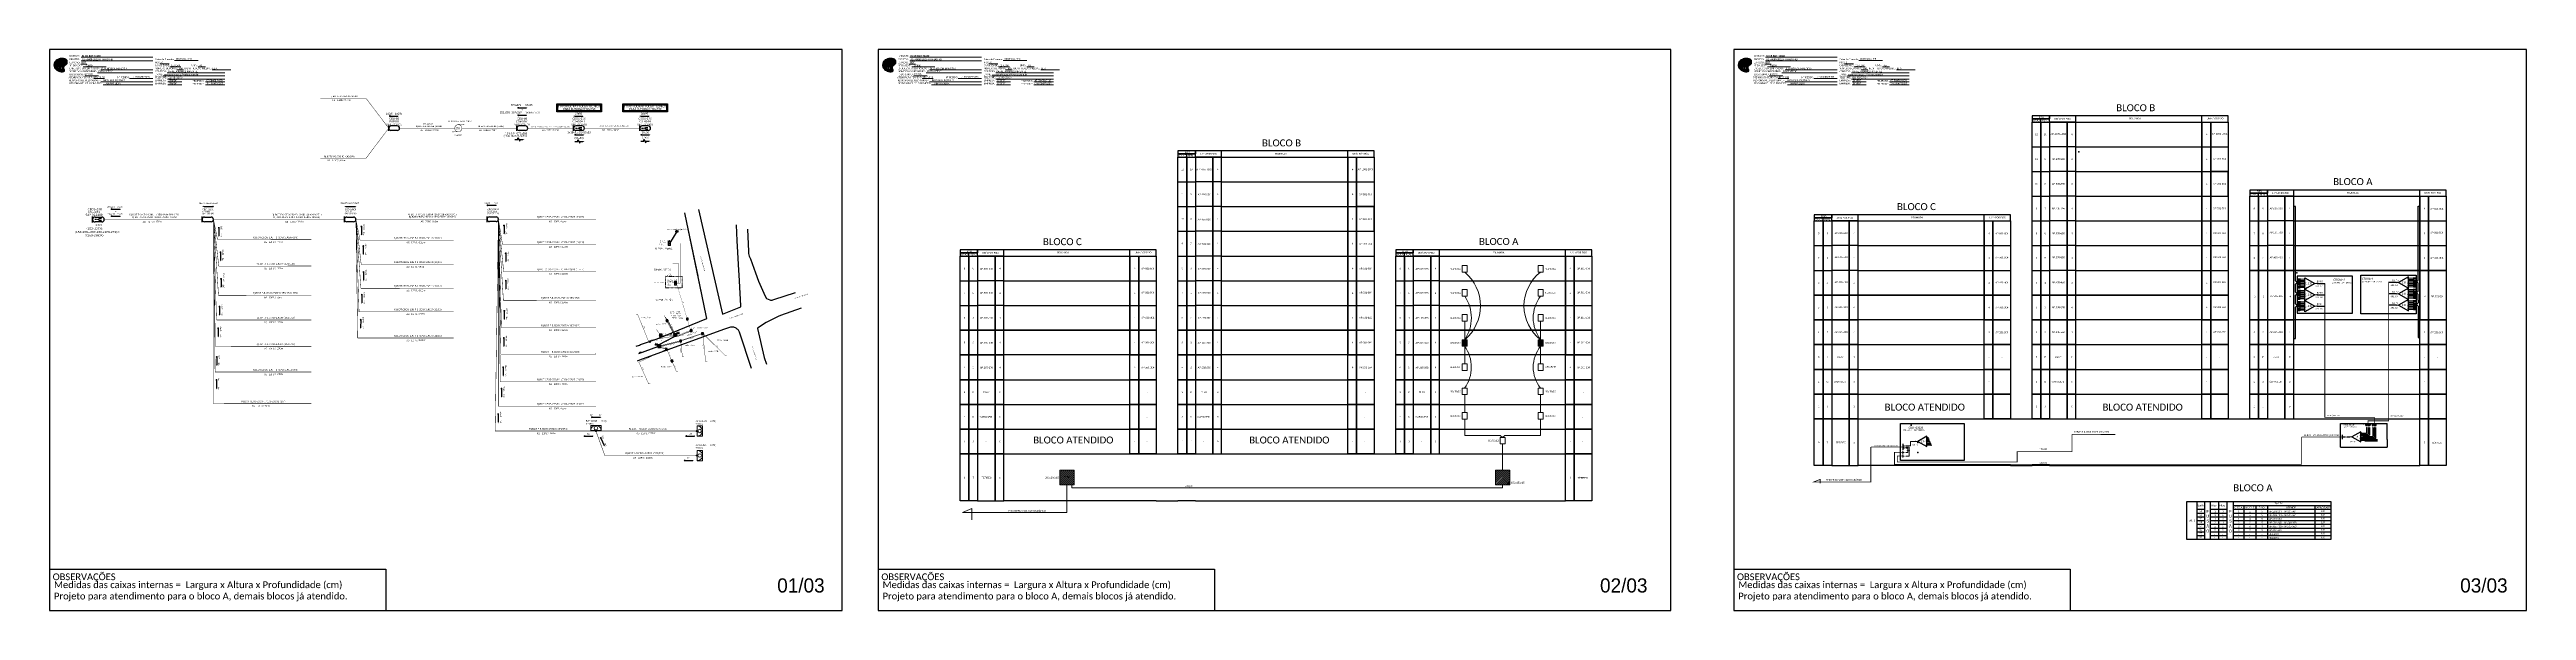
# Paper-space layout 'CDOI-23830' of a CAD drawing. Header units: inches. Extents: x -1 to 2620, y 3 to 597.
# The model-space entities are those that its viewports show. They can reach past a viewport. Long polylines and large blocks are cut down to what shows.
import ezdxf
from ezdxf.enums import TextEntityAlignment as Align

# ---------------------------------------------------------------- set-up
doc = ezdxf.new("R2010")
doc.units = ezdxf.units.IN
doc.header["$MEASUREMENT"] = 0
for name, pattern in [('ARILSUPP', [2.98, 1.42, -0.71, 0.14, -0.71]), ('DIVIDE', [1.25, 0.5, -0.25, 0, -0.25, 0, -0.25]), ('DIVIDE2', [0.625, 0.25, -0.125, 0, -0.125, 0, -0.125])]:
    doc.linetypes.add(name, pattern=pattern)
for name, color, linetype in [('0 @ 1', 7, 'Continuous'), ('10.1-Caixas Subterrâneas', 5, 'Continuous'), ('20.4-CEOS', 1, 'Continuous'), ('20.5-CABO AÉREO', 1, 'Continuous'), ('20.5-CEO', 1, 'Continuous'), ('30.4-Selo', 7, 'Continuous'), ('AS BUILT', 10, 'Continuous'), ('CAP a instalar', 1, 'Continuous'), ('cerco área', 2, 'Continuous'), ('label_cabos', 7, 'Continuous'), ('LC', 7, 'Continuous'), ('locais', 7, 'Continuous'), ('NET-RETIRAR', 54, 'DIVIDE2'), ('QUADRA', 7, 'Continuous'), ('Segmento de Logradouro Texto', 238, 'Continuous'), ('SETA', 7, 'Continuous'), ('surveys', 7, 'Continuous'), ('surveys legendas', 7, 'Continuous')]:
    doc.layers.add(name, color=color, linetype=linetype)
for name, color, linetype, lineweight in [('10.4-Postes', 1, 'Continuous', 0), ("20.0-LEGENDA DOS CDO'S", 1, 'Continuous', 0), ('20.1-CDO_INTERIOR', 1, 'Continuous', 0), ('40.1-ETIQUETAS', 1, 'Continuous', 20), ('Segmento Logradouro Texto', 238, 'Continuous', 0)]:
    doc.layers.add(name, color=color, linetype=linetype, lineweight=lineweight)
doc.styles.add('ARIAL', font='arial.ttf')
doc.styles.add('DIGICADE', font='arial.ttf')
doc.styles.add('FTTH', font='arial.ttf')
doc.styles.add('MtXpl_Calibri', font='calibri.ttf')
doc.styles.add('siredit', font='verdana.ttf')
doc.styles.add('WMF-Calibri0', font='calibri.ttf')
doc.styles.add('WMF-Calibri1', font='calibrib.ttf')
doc.linetypes.add('FENCELINE1', pattern='A,0.25,-0.1,[133,ltypeshp.shx,S=0.1,R=0,X=-0.1,Y=0],-0.1,1', length=1.45)
doc.linetypes.add('RESERVA', pattern='A,0.5,-0.15,["RESERVA",Standard,S=0.18,R=0,X=0,Y=-0.1],-1.3', length=1.95)

# ---------------------------------------------------------------- blocks, each defined once
blk = doc.blocks.new('OI')
h = blk.add_hatch(color=40)
edge = h.paths.add_edge_path()
edge.add_spline(control_points=[(4.4, -0.7), (3.9, -1), (3.3, -1.5), (2.8, -2.6), (2.9, -3.5), (3.1, -4.3), (3.3, -4.9), (3.4, -5.4), (3.4, -5.9), (3.2, -6.4), (2.5, -6.6), (1.7, -6.6), (0.6, -6.7), (-0.6, -6.4), (-1.6, -6.1), (-2.8, -5.6), (-3.9, -4.8), (-4.9, -3.7), (-5.3, -2.6), (-5.6, -1.9), (-5.8, -1), (-5.7, 0.5), (-5.1, 2), (-4.1, 3), (-3.3, 3.6), (-2.4, 4.2), (-1.4, 4.4), (-0.6, 4.7), (0.8, 4.9), (2.2, 5), (3.8, 4.6), (4.7, 4.2), (5.4, 3.7), (5.8, 3), (6, 2.2), (6, 1.5), (5.7, 0.6), (5.3, 0.1), (4.9, -0.4), (4.5, -0.6), (4.4, -0.7)], knot_values=[0, 0, 0, 0, 1.60434, 2.417191, 3.427595, 4.282808, 4.776746, 5.304182, 5.888771, 6.258406, 6.858137, 7.79129, 8.986195, 10.124242, 11.187857, 12.242908, 13.953784, 15.414161, 16.515391, 17.349188, 17.675853, 19.552021, 21.515531, 22.568638, 23.63245, 24.621084, 25.782718, 26.745347, 27.142653, 29.870543, 31.004649, 31.921532, 32.709589, 33.801391, 34.042471, 35.192333, 35.971461, 36.628871, 37.254359, 37.836911, 37.836911, 37.836911, 37.836911], degree=3, periodic=0)
h.paths.add_polyline_path([(1.1, -0.9, -1), (0, -0.9, -1)], flags=16)
edge = h.paths.add_edge_path(flags=16)
edge.add_ellipse((0.6, -3.6), major_axis=(-0.02, 1.71), ratio=0.361305, start_angle=0, end_angle=360)
h.paths.add_polyline_path([(-0.4, -3.6, -1), (-3.8, -3.6, -1)], flags=16)
edge = h.paths.add_edge_path(flags=0)
edge.add_ellipse((-2.1, -3.6), major_axis=(0, 0.885), ratio=0.758294, start_angle=0, end_angle=360)
at = {"color": 40}
for centre, radius in [((-2.1, -3.6), 1.72), ((0.5, -0.9), 0.587)]:
    blk.add_circle(centre, radius, dxfattribs=at)
blk.add_ellipse((-2.1, -3.6), major_axis=(0, 0.885), ratio=0.758294, start_param=-3.141592653589792, end_param=3.141592653589792, dxfattribs=at)
blk.add_ellipse((0.6, -3.6), major_axis=(-0.02, 1.71), ratio=0.361305, dxfattribs=at)
at = {"color": 40, "start_tangent": (-0.800898, -0.598801), "end_tangent": (-0.800898, -0.598801)}
blk.add_spline([(4.4, -0.7), (3.2, -1.8), (2.9, -2.5), (2.9, -3.5), (3.1, -4.4), (3.3, -4.8), (3.4, -5.4), (3.4, -6), (3.2, -6.3), (2.7, -6.5), (1.7, -6.6), (0.5, -6.6), (-0.6, -6.4), (-1.6, -6.1), (-2.6, -5.7), (-3.9, -4.7), (-4.9, -3.6), (-5.4, -2.6), (-5.6, -1.8), (-5.7, -1.5), (-5.6, 0.4), (-4.8, 2.2), (-4.1, 3), (-3.3, 3.6), (-2.4, 4.1), (-1.3, 4.5), (-0.4, 4.7), (0, 4.8), (2.7, 4.8), (3.8, 4.5), (4.7, 4.2), (5.3, 3.7), (5.9, 2.7), (5.9, 2.5), (5.9, 1.3), (5.7, 0.6), (5.3, 0.1), (4.8, -0.4), (4.4, -0.7)], degree=3, dxfattribs=at)
blk = doc.blocks.new('A$C415C251F')
at = {"color": 3}
blk.add_point((0, 0), dxfattribs=at)
blk = doc.blocks.new('ETIQUETA_RS5F')
at = {"layer": '40.1-ETIQUETAS', "color": 0, "style": 'siredit'}
blk.add_text('/', height=1.5, dxfattribs=at).set_placement((1.6, -2), align=Align.MIDDLE_RIGHT)
for tag, p in [('ETIQUETA_R_SECUNDARIA', (1.2, 2.1)), ('ETIQUETA_R_PRIMARIA', (1.2, 4.1)), ('F_ATIVAS/F_MORTAS', (1.1, -4.2))]:
    blk.add_attdef(tag, text='', height=1.5, dxfattribs=at).set_placement(p, align=Align.MIDDLE_CENTER)
for tag, p in [('TIPO_CABO', (-6.6, -2.1)), ('CAP_CABO', (0.4, -2.1))]:
    blk.add_attdef(tag, text='', height=1.5, dxfattribs=at).set_placement(p, align=Align.MIDDLE_RIGHT)
for tag, p in [('FUSÃO_1', (0.8, -8.4)), ('FUSÃO_2', (0.8, -10.6)), ('FUSÃO_3', (0.8, -12.9)), ('FUSÃO_4', (0.8, -15.1)), ('FUSÃO_5', (0.8, -17.2))]:
    blk.add_attdef(tag, text='', height=1.5, dxfattribs=at).set_placement(p, align=Align.CENTER)
blk.add_attdef('METROS', text='', height=1.5, dxfattribs=at).set_placement((2.1, -2), align=Align.MIDDLE_LEFT)
blk = doc.blocks.new('*X2')
at = {"color": 0, "linetype": 'Continuous'}
for p, q in [((-1.25, 0.34099), (-0.49099, 1.1)), ((-1.25, 0.517767), (-0.667767, 1.1)), ((-1.25, 0.694544), (-0.844544, 1.1)), ((-1.25, 0.87132), (-1.02132, 1.1)), ((-1.25, 1.048097), (-1.198097, 1.1)), ((-1.25, 0.164214), (-0.8035, 0.610714)), ((-1.25, -0.012563), (-0.8035, 0.433937)), ((-1.25, -0.18934), (-0.8035, 0.25716)), ((-1.25, -0.366117), (-0.8035, 0.080383)), ((-0.789214, 0.625), (-0.314214, 1.1)), ((-0.612437, 0.625), (-0.137437, 1.1)), ((-0.43566, 0.625), (0.03934, 1.1)), ((-0.258883, 0.625), (0.216117, 1.1)), ((-0.082107, 0.625), (0.392893, 1.1)), ((0.09467, 0.625), (0.56967, 1.1)), ((0.271447, 0.625), (0.746447, 1.1)), ((0.448223, 0.625), (0.923223, 1.1)), ((0.625, 0.625), (1.1, 1.1)), ((0.801777, 0.625), (1.25, 1.073223)), ((0.8035, 0.449947), (1.25, 0.896447)), ((0.8035, 0.27317), (1.25, 0.71967)), ((0.8035, 0.096393), (1.25, 0.542893)), ((0.8035, -0.080383), (1.25, 0.366117)), ((0.8035, -0.25716), (1.25, 0.18934)), ((0.8035, -0.433937), (1.25, 0.012563)), ((-1.25, -0.542893), (-0.8035, -0.096393)), ((-1.25, -0.71967), (-0.8035, -0.27317)), ((-1.25, -0.896447), (-0.8035, -0.449947)), ((-1.25, -1.073223), (-0.801777, -0.625)), ((-1.1, -1.1), (-0.625, -0.625)), ((-0.923223, -1.1), (-0.448223, -0.625)), ((-0.746447, -1.1), (-0.271447, -0.625)), ((-0.56967, -1.1), (-0.09467, -0.625)), ((-0.392893, -1.1), (0.082107, -0.625)), ((-0.216117, -1.1), (0.258883, -0.625)), ((-0.03934, -1.1), (0.43566, -0.625)), ((0.137437, -1.1), (0.612437, -0.625)), ((0.314214, -1.1), (0.789214, -0.625)), ((0.49099, -1.1), (1.25, -0.34099)), ((0.667767, -1.1), (1.25, -0.517767)), ((0.8035, -0.610714), (1.25, -0.164214)), ((0.844544, -1.1), (1.25, -0.694544)), ((1.02132, -1.1), (1.25, -0.87132)), ((1.198097, -1.1), (1.25, -1.048097))]:
    blk.add_line(p, q, dxfattribs=at)
blk = doc.blocks.new('MANHOLE_MQ')
at = {"color": 0, "linetype": 'Continuous'}
for p, q in [((0.000006, 0.000006), (-0.000006, 0.000006)), ((-0.000006, 0.000006), (-0.000006, -0.000005)), ((-0.000004, 0.000003), (0.000004, 0.000003)), ((-0.000004, -0.000003), (-0.000004, 0.000003)), ((0.000004, 0.000003), (0.000004, -0.000003)), ((0.000006, -0.000005), (0.000006, 0.000006)), ((-0.000006, -0.000005), (0.000006, -0.000005)), ((0.000004, -0.000003), (-0.000004, -0.000003)), ((0.000004, -0.000003), (0.000004, -0.000003))]:
    blk.add_line(p, q, dxfattribs=at)
at = {"color": 0, "linetype": 'Continuous', "xscale": 5e-06, "yscale": 5e-06, "zscale": 1e-05}
blk.add_blockref('*X2', (0, 0), dxfattribs=at)
blk = doc.blocks.new('POLE_POLE')
at = {"color": 1}
for p, q in [((-0.000003, 0.000007), (0.000003, 0.000001)), ((0.000003, 0.000007), (-0.000003, 0.000001))]:
    blk.add_line(p, q, dxfattribs=at)
blk.add_circle((0, 0.000004), 0.00000396, dxfattribs=at)
blk = doc.blocks.new('LEGENDA DOS CABOS')
at = {"layer": 'label_cabos', "color": 0, "style": 'siredit'}
for tag, p in [('TIPO_CABO', (2.7, 0.5)), ('ID', (4.2, 1.6)), ('CABO', (6.2, 0.5)), ('/', (9.2, 0.5)), ('METROS', (14.4, 0.5)), ('XX', (14.3, 1.7))]:
    blk.add_attdef(tag, text='', height=1, rotation=359.69, dxfattribs=at).set_placement(p, align=Align.MIDDLE_CENTER)
blk = doc.blocks.new('Inst CB DT OCUP CFOA-SM-DD-S-72')
at = {"layer": 'label_cabos', "color": 0, "style": 'siredit'}
for tag, flags, p in [('ID_ATIVIDADE', 3, (1.3, 2.7)), ('FATOR', 1, (11.6, 2.6))]:
    blk.add_attdef(tag, text='', height=1, rotation=359.69, dxfattribs=dict(at, flags=flags)).set_placement(p, align=Align.MIDDLE_CENTER)
for tag, p in [('TIPO_CABO', (1.1, 0)), ('DESTINO_CABO', (3.1, 1.3)), ('CABO', (4.7, -0.1)), ('/', (7.7, -0.1)), ('LANCE', (10.4, 0)), ('TIPO_CABO', (13.1, 1.2)), ('UND', (16.5, 0)), ('FID', (13.6, -1.4))]:
    blk.add_attdef(tag, text='', height=1, rotation=359.69, dxfattribs=at).set_placement(p, align=Align.MIDDLE_CENTER)
blk.add_attdef('QTDE', (11.9, -0.5), '', height=1, rotation=359.69, dxfattribs=at)
blk = doc.blocks.new('SURVEY_SURVEY')
for p, q in [((0.000009, 0.000013), (-0.000004, 0.000009)), ((-0.000004, 0.000009), (0, 0.000009)), ((0, 0), (0, 0.000009)), ((0.000009, 0.000013), (0.000021, 0.000009)), ((0.000017, 0.000013), (0.000018, 0.000013)), ((0.000017, 0.00001), (0.000017, 0.000013)), ((0.000021, 0.000009), (0.000017, 0.000009)), ((0.000017, 0.000009), (0.000017, 0)), ((0.000018, 0.000013), (0.000018, 0.00001)), ((0.000017, 0), (0, 0))]:
    blk.add_line(p, q)
blk = doc.blocks.new('LEG_CDO64_DIR')
blk.add_point((0, 0))
at = {"color": 1, "style": 'WMF-Calibri0', "flags": 4}
blk.add_attdef('MODELO', text='', height=1.5, dxfattribs=at).set_placement((-1.5, -5.5), align=Align.CENTER)
blk.add_attdef('CDO', (-2.6, -3.6), '', height=2, dxfattribs=at)
blk = doc.blocks.new('LEG_CDOIA8_C-SPLT_DIR')
at = {"color": 3}
blk.add_blockref('A$C415C251F', (0, 0), dxfattribs=at)
at = {"color": 1, "style": 'WMF-Calibri0', "flags": 4}
blk.add_attdef('CDO', (-26.8, -2.6), '', height=2, dxfattribs=at)
blk.add_attdef('MODELO', text='', height=1.5, dxfattribs=at).set_placement((-22.2, -4.5), align=Align.CENTER)
at = {"style": 'ARIAL', "flags": 4}
blk.add_attdef('SPLITAGEM', text='', height=1.5, dxfattribs=at).set_placement((-18.4, -12.6), align=Align.CENTER)
blk = doc.blocks.new('CDOE-TEXTO PADRÃO')
at = {"layer": "20.0-LEGENDA DOS CDO'S", "color": 0, "style": 'ARIAL'}
for tag, p in [('CDO_N', (0.5, 7.4)), ('CORDOALHA', (0.5, 4.3)), ('SAP', (0.5, 1.7)), ('SPLITER_1', (0.6, -0.9)), ('SPLITER_2', (0.6, -3.5)), ('(XX-XX_F)S', (0.5, -8.3)), ('(XX-XX_L)S', (0.5, -10.8)), ('UMS', (0.5, -13.1))]:
    blk.add_attdef(tag, p, '', height=1.7, rotation=0.118, dxfattribs=at)
blk.add_attdef('FIBRAS_UTILIZADAS', text='', height=1.7, rotation=0.118, dxfattribs=at).set_placement((19.8, 7.4), align=Align.CENTER)
blk = doc.blocks.new('SPLT_1-8_DIV_DIR')
h = blk.add_hatch(color=3)
h.dxf.hatch_style = 1
edge = h.paths.add_edge_path()
edge.add_arc((12.8, 4), 0.242, 0, 360)
h = blk.add_hatch(color=3)
h.dxf.hatch_style = 1
edge = h.paths.add_edge_path()
edge.add_arc((13.3, 2.9), 0.242, 0, 360)
h = blk.add_hatch(color=3)
h.dxf.hatch_style = 1
edge = h.paths.add_edge_path()
edge.add_arc((13.8, 1.7), 0.242, 0, 360)
h = blk.add_hatch(color=3)
h.dxf.hatch_style = 1
edge = h.paths.add_edge_path()
edge.add_arc((14.3, 0.6), 0.242, 0, 360)
h = blk.add_hatch(color=3)
h.dxf.hatch_style = 1
edge = h.paths.add_edge_path()
edge.add_arc((14.8, -0.6), 0.242, 0, 360)
h = blk.add_hatch(color=3)
h.dxf.hatch_style = 1
edge = h.paths.add_edge_path()
edge.add_arc((15.3, -1.7), 0.242, 0, 360)
h = blk.add_hatch(color=3)
h.dxf.hatch_style = 1
edge = h.paths.add_edge_path()
edge.add_arc((15.8, -2.9), 0.242, 0, 360)
h = blk.add_hatch(color=3)
h.dxf.hatch_style = 1
edge = h.paths.add_edge_path()
edge.add_arc((16.3, -4), 0.242, 0, 360)
at = {"color": 1, "lineweight": 0}
blk.add_lwpolyline([(2.2, 0), (0, 0)], dxfattribs=at)
at = {"color": 1}
blk.add_lwpolyline([(11.9, 5.4), (2.2, 0), (11.9, -5.4), (11.9, 5.4)], dxfattribs=at)
at = {"color": 7, "lineweight": 0}
for points in [[(12.8, 4), (11.9, 4)], [(11.9, 2.9), (13.3, 2.9)], [(11.9, 1.7), (13.8, 1.7)], [(11.9, 0.6), (14.3, 0.6)], [(11.9, -0.6), (14.8, -0.6)], [(11.9, -1.7), (15.3, -1.7)], [(11.9, -2.9), (15.8, -2.9)], [(11.9, -4), (16.3, -4)]]:
    blk.add_lwpolyline(points, dxfattribs=at)
at = {"color": 3}
for centre in [(12.8, 4), (13.3, 2.9), (13.8, 1.7), (14.3, 0.6), (14.8, -0.6), (15.3, -1.7), (15.8, -2.9), (16.3, -4)]:
    blk.add_circle(centre, 0.242, dxfattribs=at)
at = {"color": 1, "style": 'ARIAL'}
for s, height, p in [('1:8', 2, (5.3, -0.9)), ('S1', 0.75, (10.5, 3.8)), ('S2', 0.75, (10.5, 2.6)), ('S3', 0.75, (10.5, 1.4)), ('S4', 0.75, (10.5, 0.2)), ('S5', 0.75, (10.5, -1)), ('S6', 0.75, (10.5, -2.1)), ('S7', 0.75, (10.5, -3.2)), ('S8', 0.75, (10.5, -4.4))]:
    blk.add_text(s, height=height, dxfattribs=at).set_placement(p)
blk = doc.blocks.new('SPLT_1-8_SC-APC')
at = {"color": 1, "lineweight": 0}
blk.add_lwpolyline([(-17, -7.5), (-19.3, -7.5)], dxfattribs=at)
at = {"color": 1}
blk.add_lwpolyline([(-7.4, -2.1), (-17, -7.5), (-7.4, -13), (-7.4, -2.1)], dxfattribs=at)
at = {"color": 3, "lineweight": 0}
for points in [[(-3, -3.5), (-7.4, -3.5)], [(-7.4, -4.7), (-3, -4.7)], [(-7.4, -5.8), (-3, -5.8)], [(-7.4, -7), (-3, -7)], [(-7.4, -8.1), (-3, -8.1)], [(-7.4, -9.3), (-3, -9.3)], [(-7.4, -10.4), (-3, -10.4)], [(-7.4, -11.6), (-3, -11.6)], [(-2.4, -3), (-2.4, -4)], [(-2.4, -3), (0, -3)], [(-2.4, -4), (0, -4)], [(-2.4, -4.2), (-2.4, -5.2)], [(-2.4, -4.2), (0, -4.2)], [(-2.4, -5.2), (0, -5.2)], [(-2.4, -5.3), (-2.4, -6.3)], [(-2.4, -5.3), (0, -5.3)], [(-2.4, -6.3), (0, -6.3)], [(-2.4, -6.5), (-2.4, -7.5)], [(-2.4, -6.5), (0, -6.5)], [(-2.4, -7.5), (0, -7.5)], [(-2.4, -7.6), (-2.4, -8.6)], [(-2.4, -7.6), (0, -7.6)], [(-2.4, -8.6), (0, -8.6)], [(-2.4, -8.8), (-2.4, -9.8)], [(-2.4, -8.8), (0, -8.8)], [(-2.4, -9.8), (0, -9.8)], [(-2.4, -9.9), (-2.4, -10.9)], [(-2.4, -9.9), (0, -9.9)], [(-2.4, -10.9), (0, -10.9)], [(-2.4, -11.1), (-2.4, -12.1)], [(-2.4, -11.1), (0, -11.1)], [(-2.4, -12.1), (0, -12.1)]]:
    blk.add_lwpolyline(points, dxfattribs=at)
for points in [[(-3, -3.2), (-2.4, -3.2), (-2.4, -3.8), (-3, -3.8)], [(-3, -4.4), (-2.4, -4.4), (-2.4, -5), (-3, -5)], [(-3, -5.5), (-2.4, -5.5), (-2.4, -6.1), (-3, -6.1)], [(-3, -6.7), (-2.4, -6.7), (-2.4, -7.3), (-3, -7.3)], [(-3, -7.8), (-2.4, -7.8), (-2.4, -8.4), (-3, -8.4)], [(-3, -9), (-2.4, -9), (-2.4, -9.6), (-3, -9.6)], [(-3, -10.1), (-2.4, -10.1), (-2.4, -10.7), (-3, -10.7)], [(-3, -11.3), (-2.4, -11.3), (-2.4, -11.9), (-3, -11.9)]]:
    blk.add_lwpolyline(points, close=True, dxfattribs=at)
at = {"color": 1, "style": 'ARIAL'}
for s, height, p in [('1:8', 2, (-13.9, -8.4)), ('S1', 0.75, (-8.7, -3.8)), ('S2', 0.75, (-8.7, -5)), ('S3', 0.75, (-8.7, -6.2)), ('S4', 0.75, (-8.7, -7.4)), ('S5', 0.75, (-8.7, -8.6)), ('S6', 0.75, (-8.7, -9.7)), ('S7', 0.75, (-8.7, -10.8)), ('S8', 0.75, (-8.7, -11.9))]:
    blk.add_text(s, height=height, dxfattribs=at).set_placement(p)

msp = doc.modelspace()

# ---------------------------------------------------------------- hatches: boundary and pattern name
h = msp.add_hatch(color=3)
h.dxf.hatch_style = 1
edge = h.paths.add_edge_path()
edge.add_arc((2437.1, 360.6), 0.282, -180, 180, ccw=False)
h = msp.add_hatch(color=3)
h.dxf.hatch_style = 1
edge = h.paths.add_edge_path()
edge.add_arc((2437.1, 348.6), 0.282, -180, 180, ccw=False)
h = msp.add_hatch(color=3)
h.dxf.hatch_style = 1
edge = h.paths.add_edge_path()
edge.add_arc((2520.6, 361.6), 0.282, 0, 360)
h = msp.add_hatch(color=3)
h.dxf.hatch_style = 1
edge = h.paths.add_edge_path()
edge.add_arc((2520.6, 349.6), 0.282, 0, 360)
h = msp.add_hatch(color=3)
h.dxf.hatch_style = 1
edge = h.paths.add_edge_path()
edge.add_arc((2437.1, 336.6), 0.282, -180, 180, ccw=False)
h = msp.add_hatch(color=3)
h.dxf.hatch_style = 1
edge = h.paths.add_edge_path()
edge.add_arc((2437.1, 336.6), 0.282, 0, 360)
h = msp.add_hatch(color=3)
h.dxf.hatch_style = 1
edge = h.paths.add_edge_path()
edge.add_arc((2520.6, 337.6), 0.282, 0, 360)
h = msp.add_hatch()
h.set_pattern_fill('ANSI31', color=1, scale=10)
h.set_pattern_definition([(45, (-10655.1115, -1481.9689), (-0.88388348, 0.88388348), [])])
h.paths.add_polyline_path([(1537.7, 301), (1532.4, 301), (1532.4, 294.1), (1537.7, 294.1)])
h = msp.add_hatch()
h.set_pattern_fill('ANSI31', color=1, scale=10)
h.set_pattern_definition([(45, (-10574.731, -1481.9689), (-0.88388348, 0.88388348), [])])
h.paths.add_polyline_path([(1618.1, 301), (1612.8, 301), (1612.8, 294.1), (1618.1, 294.1)])
h = msp.add_hatch(color=7)
h.dxf.hatch_style = 1
h.paths.add_polyline_path([(2025.2, 197.4, 1), (2024.7, 197.4, 1)])
h = msp.add_hatch(color=7)
h.dxf.hatch_style = 1
h.paths.add_polyline_path([(2025.7, 196.2, 1), (2025.2, 196.2, 1)])
h = msp.add_hatch(color=7)
h.dxf.hatch_style = 1
h.paths.add_polyline_path([(2026.2, 195.1, 1), (2025.7, 195.1, 1)])
h = msp.add_hatch(color=7)
h.dxf.hatch_style = 1
h.paths.add_polyline_path([(2026.7, 193.9, 1), (2026.2, 193.9, 1)])
h = msp.add_hatch(color=7)
h.dxf.hatch_style = 1
h.paths.add_polyline_path([(2027.2, 192.8, 1), (2026.7, 192.8, 1)])
h = msp.add_hatch(color=7)
h.dxf.hatch_style = 1
h.paths.add_polyline_path([(2027.7, 191.6, 1), (2027.2, 191.6, 1)])
h = msp.add_hatch(color=7)
h.dxf.hatch_style = 1
h.paths.add_polyline_path([(2028.2, 190.5, 1), (2027.7, 190.5, 1)])
h = msp.add_hatch(color=7)
h.dxf.hatch_style = 1
h.paths.add_polyline_path([(2028.7, 189.3, 1), (2028.2, 189.3, 1)])
h = msp.add_hatch(color=3)
h.dxf.hatch_style = 1
edge = h.paths.add_edge_path()
edge.add_arc((2471.3, 198.1), 0.195, 0, 360)
h = msp.add_hatch(color=3)
h.dxf.hatch_style = 1
edge = h.paths.add_edge_path()
edge.add_arc((2471.3, 198.1), 0.195, 0, 360)
h = msp.add_hatch()
h.set_pattern_fill('ANSI31', color=5, scale=12, style=0)
h.set_pattern_definition([(45, (373.1311, -314.6219), (-1.0606602, 1.0606602), [])])
h.paths.add_polyline_path([(1121.9, 162.6), (1106.7, 162.6), (1106.7, 147.5), (1121.9, 147.5)])
h.paths.add_polyline_path([(1111.4, 153.6), (1118, 153.6), (1118, 157.5), (1111.4, 157.5)], flags=9)
h = msp.add_hatch()
h.set_pattern_fill('ANSI31', color=1, scale=12, style=0)
h.set_pattern_definition([(45, (834.0426, -314.8546), (-1.0606602, 1.0606602), [])])
h.paths.add_polyline_path([(1582.8, 162.7), (1567.6, 162.7), (1567.6, 147.5), (1582.8, 147.5)])
h.paths.add_polyline_path([(1575.1, 153.7), (1575.9, 153.8), (1575.5, 154.1), (1575.4, 154.9)], flags=16)
at = {"layer": 'AS BUILT'}
h = msp.add_hatch(color=3, dxfattribs=at)
h.dxf.hatch_style = 1
edge = h.paths.add_edge_path()
edge.add_arc((2003.8, 183.9), 0.256, 0, 360)
h = msp.add_hatch(color=0, dxfattribs=at)
h.dxf.hatch_style = 1
edge = h.paths.add_edge_path()
edge.add_arc((2005.2, 183.9), 0.256, 0, 360)
h = msp.add_hatch(color=7, dxfattribs=at)
h.dxf.hatch_style = 1
edge = h.paths.add_edge_path()
edge.add_arc((2012.2, 193.3), 0.256, 0, 360)

# ---------------------------------------------------------------- linework, layer by layer
at = {"color": 0}
for p, q in [((2135.4, 531.5), (2144.7, 531.5)), ((2135.4, 505.3), (2135.4, 531.5)), ((2144.7, 531.5), (2144.7, 505.3)), ((2144.7, 531.5), (2153.9, 531.5)), ((2144.7, 505.3), (2144.7, 531.5)), ((2153.9, 531.5), (2153.9, 505.3)), ((2172.5, 531.5), (2153.9, 531.5)), ((2153.9, 531.5), (2153.9, 505.3)), ((2172.5, 505.3), (2172.5, 531.5)), ((2181.7, 531.5), (2172.5, 531.5)), ((2172.5, 531.5), (2172.5, 505.3)), ((2181.7, 531.5), (2315.1, 531.5)), ((2181.7, 505.3), (2181.7, 531.5)), ((2181.7, 505.3), (2181.7, 531.5)), ((2315.1, 531.5), (2315.1, 505.3)), ((2315.1, 531.5), (2324.4, 531.5)), ((2315.1, 505.3), (2315.1, 531.5)), ((2324.4, 531.5), (2342.9, 531.5)), ((2324.4, 505.3), (2324.4, 531.5)), ((2324.4, 531.5), (2324.4, 505.3)), ((2342.9, 531.5), (2342.9, 505.3)), ((2135.4, 505.3), (2144.7, 505.3)), ((2135.4, 479.1), (2135.4, 505.3)), ((2144.7, 505.3), (2144.7, 479.1)), ((2144.7, 505.3), (2153.9, 505.3)), ((2144.7, 479.1), (2144.7, 505.3)), ((2153.9, 505.3), (2153.9, 479.1)), ((2172.5, 505.3), (2153.9, 505.3)), ((2153.9, 505.3), (2153.9, 479.1)), ((2172.5, 479.1), (2172.5, 505.3)), ((2181.7, 505.3), (2172.5, 505.3)), ((2172.5, 505.3), (2172.5, 479.1)), ((2181.7, 505.3), (2315.1, 505.3)), ((2181.7, 479.1), (2181.7, 505.3)), ((2181.7, 479.1), (2181.7, 505.3)), ((2315.1, 505.3), (2315.1, 479.1)), ((2315.1, 505.3), (2324.4, 505.3)), ((2315.1, 479.1), (2315.1, 505.3)), ((2324.4, 505.3), (2342.9, 505.3)), ((2324.4, 479.1), (2324.4, 505.3)), ((2324.4, 505.3), (2324.4, 479.1)), ((2342.9, 505.3), (2342.9, 479.1)), ((1231.8, 494.4), (1241, 494.4)), ((1231.8, 468.2), (1231.8, 494.4)), ((1241, 494.4), (1241, 468.2)), ((1241, 494.4), (1250.3, 494.4)), ((1241, 468.2), (1241, 494.4)), ((1250.3, 494.4), (1250.3, 468.2)), ((1268.8, 494.4), (1250.3, 494.4)), ((1250.3, 494.4), (1250.3, 468.2)), ((1268.8, 468.2), (1268.8, 494.4)), ((1278, 494.4), (1268.8, 494.4)), ((1268.8, 494.4), (1268.8, 468.2)), ((1278, 494.4), (1411.4, 494.4)), ((1278, 468.2), (1278, 494.4)), ((1278, 468.2), (1278, 494.4)), ((1411.4, 494.4), (1411.4, 468.2)), ((1411.4, 494.4), (1420.7, 494.4)), ((1411.4, 468.2), (1411.4, 494.4)), ((1420.7, 494.4), (1439.2, 494.4)), ((1420.7, 468.2), (1420.7, 494.4)), ((1420.7, 494.4), (1420.7, 468.2)), ((1439.2, 494.4), (1439.2, 468.2)), ((2135.4, 479.1), (2144.7, 479.1)), ((2135.4, 452.9), (2135.4, 479.1)), ((2144.7, 479.1), (2144.7, 452.9)), ((2144.7, 479.1), (2153.9, 479.1)), ((2144.7, 452.9), (2144.7, 479.1)), ((2153.9, 479.1), (2153.9, 452.9)), ((2172.5, 479.1), (2153.9, 479.1)), ((2153.9, 479.1), (2153.9, 452.9)), ((2172.5, 452.9), (2172.5, 479.1)), ((2181.7, 479.1), (2172.5, 479.1)), ((2172.5, 479.1), (2172.5, 452.9)), ((2181.7, 479.1), (2315.1, 479.1)), ((2181.7, 452.9), (2181.7, 479.1)), ((2181.7, 452.9), (2181.7, 479.1)), ((2315.1, 479.1), (2315.1, 452.9)), ((2315.1, 479.1), (2324.4, 479.1)), ((2315.1, 452.9), (2315.1, 479.1)), ((2324.4, 479.1), (2342.9, 479.1)), ((2324.4, 452.9), (2324.4, 479.1)), ((2324.4, 479.1), (2324.4, 452.9)), ((2343, 479.1), (2324.4, 479.1)), ((2342.9, 479.1), (2342.9, 452.9)), ((2343, 452.9), (2343, 479.1)), ((1231.8, 468.2), (1241, 468.2)), ((1231.8, 442), (1231.8, 468.2)), ((1241, 468.2), (1241, 442)), ((1241, 468.2), (1250.3, 468.2)), ((1241, 442), (1241, 468.2)), ((1250.3, 468.2), (1250.3, 442)), ((1268.8, 468.2), (1250.3, 468.2)), ((1250.3, 468.2), (1250.3, 442)), ((1268.8, 442), (1268.8, 468.2)), ((1278, 468.2), (1268.8, 468.2)), ((1268.8, 468.2), (1268.8, 442)), ((1278, 468.2), (1411.4, 468.2)), ((1278, 442), (1278, 468.2)), ((1278, 442), (1278, 468.2)), ((1411.4, 468.2), (1411.4, 442)), ((1411.4, 468.2), (1420.7, 468.2)), ((1411.4, 442), (1411.4, 468.2)), ((1420.7, 468.2), (1439.2, 468.2)), ((1420.7, 442), (1420.7, 468.2)), ((1420.7, 468.2), (1420.7, 442)), ((1439.2, 468.2), (1439.2, 442)), ((2135.4, 452.9), (2144.7, 452.9)), ((2135.4, 426.7), (2135.4, 452.9)), ((2144.7, 452.9), (2144.7, 426.7)), ((2144.7, 452.9), (2153.9, 452.9)), ((2144.7, 426.7), (2144.7, 452.9)), ((2153.9, 452.9), (2153.9, 426.7)), ((2172.5, 452.9), (2153.9, 452.9)), ((2153.9, 452.9), (2153.9, 426.7)), ((2172.5, 426.7), (2172.5, 452.9)), ((2181.7, 452.9), (2172.5, 452.9)), ((2172.5, 452.9), (2172.5, 426.7)), ((2181.7, 452.9), (2315.1, 452.9)), ((2181.7, 426.7), (2181.7, 452.9)), ((2181.7, 426.7), (2181.7, 452.9)), ((2315.1, 452.9), (2315.1, 426.7)), ((2315.1, 452.9), (2324.4, 452.9)), ((2315.1, 426.7), (2315.1, 452.9)), ((2324.4, 452.9), (2342.9, 452.9)), ((2324.4, 426.7), (2324.4, 452.9)), ((2324.4, 452.9), (2324.4, 426.7)), ((2342.9, 452.9), (2342.9, 426.7)), ((2365.9, 452.9), (2375.1, 452.9)), ((2365.9, 426.7), (2365.9, 452.9)), ((2375.1, 452.9), (2375.1, 426.7)), ((2375.1, 452.9), (2384.4, 452.9)), ((2375.1, 426.7), (2375.1, 452.9)), ((2384.4, 452.9), (2384.4, 426.7)), ((2402.9, 452.9), (2384.4, 452.9)), ((2384.4, 452.9), (2384.4, 426.7)), ((2402.9, 426.7), (2402.9, 452.9)), ((2412.2, 452.9), (2402.9, 452.9)), ((2402.9, 452.9), (2402.9, 426.7)), ((2412.2, 452.9), (2545.5, 452.9)), ((2412.2, 426.7), (2412.2, 452.9)), ((2412.2, 426.7), (2412.2, 452.9)), ((2545.5, 452.9), (2545.5, 426.7)), ((2545.5, 452.9), (2554.8, 452.9)), ((2545.5, 426.7), (2545.5, 452.9)), ((2554.8, 452.9), (2573.3, 452.9)), ((2554.8, 426.7), (2554.8, 452.9)), ((2554.8, 452.9), (2554.8, 426.7)), ((2573.3, 452.9), (2573.3, 426.7)), ((1231.8, 442), (1241, 442)), ((1231.8, 415.8), (1231.8, 442)), ((1241, 442), (1241, 415.8)), ((1241, 442), (1250.3, 442)), ((1241, 415.8), (1241, 442)), ((1250.3, 442), (1250.3, 415.8)), ((1268.8, 442), (1250.3, 442)), ((1250.3, 442), (1250.3, 415.8)), ((1268.8, 415.8), (1268.8, 442)), ((1278, 442), (1268.8, 442)), ((1268.8, 442), (1268.8, 415.8)), ((1278, 442), (1411.4, 442)), ((1278, 415.8), (1278, 442)), ((1278, 415.8), (1278, 442)), ((1411.4, 442), (1411.4, 415.8)), ((1411.4, 442), (1420.7, 442)), ((1411.4, 415.8), (1411.4, 442)), ((1420.7, 442), (1439.2, 442)), ((1420.7, 415.8), (1420.7, 442)), ((1420.7, 442), (1420.7, 415.8)), ((1439.3, 442), (1420.8, 442)), ((1439.2, 442), (1439.2, 415.8)), ((1439.3, 415.8), (1439.3, 442)), ((1905, 426.7), (1914.3, 426.7)), ((1905, 400.6), (1905, 426.7)), ((1914.3, 426.7), (1914.3, 400.6)), ((1914.3, 426.7), (1923.5, 426.7)), ((1914.3, 400.6), (1914.3, 426.7)), ((1923.5, 426.7), (1923.5, 400.6)), ((1942, 426.7), (1923.5, 426.7)), ((1923.5, 426.7), (1923.5, 400.6)), ((1942, 400.6), (1942, 426.7)), ((1951.3, 426.7), (1942, 426.7)), ((1942, 426.7), (1942, 400.6)), ((1951.3, 426.7), (2084.7, 426.7)), ((1951.3, 400.6), (1951.3, 426.7)), ((1951.3, 400.6), (1951.3, 426.7)), ((2084.7, 426.7), (2084.7, 400.6)), ((2084.7, 426.7), (2093.9, 426.7)), ((2084.7, 400.6), (2084.7, 426.7)), ((2093.9, 426.7), (2112.5, 426.7)), ((2093.9, 400.6), (2093.9, 426.7)), ((2093.9, 426.7), (2093.9, 400.6)), ((2112.5, 426.7), (2112.5, 400.6)), ((2135.4, 426.7), (2144.7, 426.7)), ((2135.4, 400.6), (2135.4, 426.7)), ((2144.7, 426.7), (2153.9, 426.7)), ((2144.7, 426.7), (2144.7, 400.6)), ((2144.7, 400.6), (2144.7, 426.7)), ((2172.5, 426.7), (2153.9, 426.7)), ((2153.9, 426.7), (2153.9, 400.6)), ((2153.9, 426.7), (2153.9, 400.6)), ((2181.7, 426.7), (2172.5, 426.7)), ((2172.5, 400.6), (2172.5, 426.7)), ((2172.5, 426.7), (2172.5, 400.6)), ((2181.7, 426.7), (2315.1, 426.7)), ((2181.7, 400.6), (2181.7, 426.7)), ((2181.7, 400.6), (2181.7, 426.7)), ((2315.1, 426.7), (2324.4, 426.7)), ((2315.1, 426.7), (2315.1, 400.6)), ((2315.1, 400.6), (2315.1, 426.7)), ((2324.4, 426.7), (2342.9, 426.7)), ((2324.4, 400.6), (2324.4, 426.7)), ((2324.4, 426.7), (2324.4, 400.6)), ((2342.9, 426.7), (2342.9, 400.6)), ((2365.9, 426.7), (2375.1, 426.7)), ((2365.9, 400.6), (2365.9, 426.7)), ((2375.1, 426.7), (2375.1, 400.6)), ((2375.1, 426.7), (2384.4, 426.7)), ((2375.1, 400.6), (2375.1, 426.7)), ((2384.4, 426.7), (2384.4, 400.6)), ((2402.9, 426.7), (2384.4, 426.7)), ((2384.4, 426.7), (2384.4, 400.6)), ((2402.9, 400.6), (2402.9, 426.7)), ((2412.2, 426.7), (2402.9, 426.7)), ((2402.9, 426.7), (2402.9, 400.6)), ((2412.2, 426.7), (2545.5, 426.7)), ((2412.2, 400.6), (2412.2, 426.7)), ((2412.2, 400.6), (2412.2, 426.7)), ((2545.5, 426.7), (2545.5, 400.6)), ((2545.5, 426.7), (2554.8, 426.7)), ((2545.5, 400.6), (2545.5, 426.7)), ((2554.8, 426.7), (2573.3, 426.7)), ((2554.8, 400.6), (2554.8, 426.7)), ((2554.8, 426.7), (2554.8, 400.6)), ((2573.3, 426.7), (2573.3, 400.6)), ((1231.8, 415.8), (1241, 415.8)), ((1231.8, 389.6), (1231.8, 415.8)), ((1241, 415.8), (1241, 389.6)), ((1241, 415.8), (1250.3, 415.8)), ((1241, 389.6), (1241, 415.8)), ((1250.3, 415.8), (1250.3, 389.6)), ((1268.8, 415.8), (1250.3, 415.8)), ((1250.3, 415.8), (1250.3, 389.6)), ((1268.8, 389.6), (1268.8, 415.8)), ((1278, 415.8), (1268.8, 415.8)), ((1268.8, 415.8), (1268.8, 389.6)), ((1278, 415.8), (1411.4, 415.8)), ((1278, 389.6), (1278, 415.8)), ((1278, 389.6), (1278, 415.8)), ((1411.4, 415.8), (1411.4, 389.6)), ((1411.4, 415.8), (1420.7, 415.8)), ((1411.4, 389.6), (1411.4, 415.8)), ((1420.7, 415.8), (1439.2, 415.8)), ((1420.7, 389.6), (1420.7, 415.8)), ((1420.7, 415.8), (1420.7, 389.6)), ((1439.2, 415.8), (1439.2, 389.6)), ((1905, 400.6), (1914.3, 400.6)), ((1905, 374.4), (1905, 400.6)), ((1914.3, 400.6), (1914.3, 374.4)), ((1914.3, 400.6), (1923.5, 400.6)), ((1914.3, 374.4), (1914.3, 400.6)), ((1923.5, 400.6), (1923.5, 374.4)), ((1942, 400.6), (1923.5, 400.6)), ((1923.5, 400.6), (1923.5, 374.4)), ((1942, 374.4), (1942, 400.6)), ((1951.3, 400.6), (1942, 400.6)), ((1942, 400.6), (1942, 374.4)), ((1951.3, 400.6), (2084.7, 400.6)), ((1951.3, 374.4), (1951.3, 400.6)), ((1951.3, 374.4), (1951.3, 400.6)), ((2084.7, 400.6), (2084.7, 374.4)), ((2084.7, 400.6), (2093.9, 400.6)), ((2084.7, 374.4), (2084.7, 400.6)), ((2093.9, 400.6), (2112.5, 400.6)), ((2093.9, 374.4), (2093.9, 400.6)), ((2093.9, 400.6), (2093.9, 374.4)), ((2112.5, 400.6), (2112.5, 374.4)), ((2135.4, 400.6), (2144.7, 400.6)), ((2135.4, 374.4), (2135.4, 400.6)), ((2144.7, 400.6), (2144.7, 374.4)), ((2144.7, 400.6), (2153.9, 400.6)), ((2144.7, 374.4), (2144.7, 400.6)), ((2153.9, 400.6), (2153.9, 374.4)), ((2172.5, 400.6), (2153.9, 400.6)), ((2153.9, 400.6), (2153.9, 374.4)), ((2172.5, 374.4), (2172.5, 400.6)), ((2181.7, 400.6), (2172.5, 400.6)), ((2172.5, 400.6), (2172.5, 374.4)), ((2181.7, 400.6), (2315.1, 400.6)), ((2181.7, 374.4), (2181.7, 400.6)), ((2181.7, 374.4), (2181.7, 400.6)), ((2315.1, 400.6), (2315.1, 374.4)), ((2315.1, 400.6), (2324.4, 400.6)), ((2315.1, 374.4), (2315.1, 400.6)), ((2324.4, 400.6), (2342.9, 400.6)), ((2324.4, 374.4), (2324.4, 400.6)), ((2324.4, 400.6), (2324.4, 374.4)), ((2342.9, 400.6), (2342.9, 374.4)), ((2365.9, 400.6), (2375.1, 400.6)), ((2365.9, 374.4), (2365.9, 400.6)), ((2375.1, 400.6), (2375.1, 374.4)), ((2375.1, 400.6), (2384.4, 400.6)), ((2375.1, 374.4), (2375.1, 400.6)), ((2384.4, 400.6), (2384.4, 374.4)), ((2402.9, 400.6), (2384.4, 400.6)), ((2384.4, 400.6), (2384.4, 374.4)), ((2402.9, 374.4), (2402.9, 400.6)), ((2412.2, 400.6), (2402.9, 400.6)), ((2402.9, 400.6), (2402.9, 374.4)), ((2412.2, 400.6), (2545.5, 400.6)), ((2412.2, 374.4), (2412.2, 400.6)), ((2412.2, 374.4), (2412.2, 400.6)), ((2545.5, 400.6), (2545.5, 322)), ((2545.5, 400.6), (2554.8, 400.6)), ((2545.5, 322), (2545.5, 400.6)), ((2554.8, 400.6), (2573.3, 400.6)), ((2554.8, 374.4), (2554.8, 400.6)), ((2554.8, 400.6), (2554.8, 374.4)), ((2573.3, 400.6), (2573.3, 374.4)), ((1001.3, 389.6), (1010.6, 389.6)), ((1001.3, 363.4), (1001.3, 389.6)), ((1010.6, 389.6), (1010.6, 363.4)), ((1010.6, 389.6), (1019.8, 389.6)), ((1010.6, 363.4), (1010.6, 389.6)), ((1019.8, 389.6), (1019.8, 363.4)), ((1038.4, 389.6), (1019.8, 389.6)), ((1019.8, 389.6), (1019.8, 363.4)), ((1038.4, 363.4), (1038.4, 389.6)), ((1047.6, 389.6), (1038.4, 389.6)), ((1038.4, 389.6), (1038.4, 363.4)), ((1047.6, 389.6), (1181, 389.6)), ((1047.6, 363.4), (1047.6, 389.6)), ((1047.6, 363.4), (1047.6, 389.6)), ((1181, 389.6), (1181, 363.4)), ((1181, 389.6), (1190.3, 389.6)), ((1181, 363.4), (1181, 389.6)), ((1190.3, 389.6), (1208.8, 389.6)), ((1190.3, 363.4), (1190.3, 389.6)), ((1190.3, 389.6), (1190.3, 363.4)), ((1208.8, 389.6), (1208.8, 363.4)), ((1231.8, 389.6), (1241, 389.6)), ((1231.8, 363.4), (1231.8, 389.6)), ((1241, 389.6), (1250.3, 389.6)), ((1241, 389.6), (1241, 363.4)), ((1241, 363.4), (1241, 389.6)), ((1268.8, 389.6), (1250.3, 389.6)), ((1250.3, 389.6), (1250.3, 363.4)), ((1250.3, 389.6), (1250.3, 363.4)), ((1278, 389.6), (1268.8, 389.6)), ((1268.8, 363.4), (1268.8, 389.6)), ((1268.8, 389.6), (1268.8, 363.4)), ((1278, 389.6), (1411.4, 389.6)), ((1278, 363.4), (1278, 389.6)), ((1278, 363.4), (1278, 389.6)), ((1411.4, 389.6), (1420.7, 389.6)), ((1411.4, 389.6), (1411.4, 363.4)), ((1411.4, 363.4), (1411.4, 389.6)), ((1420.7, 389.6), (1439.2, 389.6)), ((1420.7, 363.4), (1420.7, 389.6)), ((1420.7, 389.6), (1420.7, 363.4)), ((1439.2, 389.6), (1439.2, 363.4)), ((1462.2, 389.6), (1471.4, 389.6)), ((1462.2, 363.4), (1462.2, 389.6)), ((1471.4, 389.6), (1471.4, 363.4)), ((1471.4, 389.6), (1480.7, 389.6)), ((1471.4, 363.4), (1471.4, 389.6)), ((1480.7, 389.6), (1480.7, 363.4)), ((1499.2, 389.6), (1480.7, 389.6)), ((1480.7, 389.6), (1480.7, 363.4)), ((1499.2, 363.4), (1499.2, 389.6)), ((1508.5, 389.6), (1499.2, 389.6)), ((1499.2, 389.6), (1499.2, 363.4)), ((1508.5, 389.6), (1641.9, 389.6)), ((1508.5, 363.4), (1508.5, 389.6)), ((1508.5, 363.4), (1508.5, 389.6)), ((1641.9, 389.6), (1641.9, 363.4)), ((1641.9, 389.6), (1651.1, 389.6)), ((1641.9, 363.4), (1641.9, 389.6)), ((1651.1, 389.6), (1669.6, 389.6)), ((1651.1, 363.4), (1651.1, 389.6)), ((1651.1, 389.6), (1651.1, 363.4)), ((1669.6, 389.6), (1669.6, 363.4)), ((1905, 374.4), (1914.3, 374.4)), ((1905, 348.2), (1905, 374.4)), ((1914.3, 374.4), (1914.3, 348.2)), ((1914.3, 374.4), (1923.5, 374.4)), ((1914.3, 348.2), (1914.3, 374.4)), ((1923.5, 374.4), (1923.5, 348.2)), ((1942, 374.4), (1923.5, 374.4)), ((1923.5, 374.4), (1923.5, 348.2)), ((1942, 348.2), (1942, 374.4)), ((1951.3, 374.4), (1942, 374.4)), ((1942, 374.4), (1942, 348.2)), ((1951.3, 374.4), (2084.7, 374.4)), ((1951.3, 348.2), (1951.3, 374.4)), ((1951.3, 348.2), (1951.3, 374.4)), ((2084.7, 374.4), (2084.7, 348.2)), ((2084.7, 374.4), (2093.9, 374.4)), ((2084.7, 348.2), (2084.7, 374.4)), ((2093.9, 374.4), (2112.5, 374.4)), ((2093.9, 348.2), (2093.9, 374.4)), ((2093.9, 374.4), (2093.9, 348.2)), ((2112.5, 374.4), (2112.5, 348.2)), ((2135.4, 374.4), (2144.7, 374.4)), ((2135.4, 348.2), (2135.4, 374.4)), ((2144.7, 374.4), (2144.7, 348.2)), ((2144.7, 374.4), (2153.9, 374.4)), ((2144.7, 348.2), (2144.7, 374.4)), ((2153.9, 374.4), (2153.9, 348.2)), ((2172.5, 374.4), (2153.9, 374.4)), ((2153.9, 374.4), (2153.9, 348.2)), ((2172.5, 348.2), (2172.5, 374.4)), ((2181.7, 374.4), (2172.5, 374.4)), ((2172.5, 374.4), (2172.5, 348.2)), ((2181.7, 374.4), (2315.1, 374.4)), ((2181.7, 348.2), (2181.7, 374.4)), ((2181.7, 348.2), (2181.7, 374.4)), ((2315.1, 374.4), (2315.1, 348.2)), ((2315.1, 374.4), (2324.4, 374.4)), ((2315.1, 348.2), (2315.1, 374.4)), ((2324.4, 374.4), (2342.9, 374.4)), ((2324.4, 348.2), (2324.4, 374.4)), ((2324.4, 374.4), (2324.4, 348.2)), ((2342.9, 374.4), (2342.9, 348.2)), ((2365.9, 374.4), (2375.1, 374.4)), ((2365.9, 322), (2365.9, 374.4)), ((2375.1, 374.4), (2365.9, 374.4)), ((2375.1, 374.4), (2375.1, 322)), ((2375.1, 374.4), (2384.4, 374.4)), ((2375.1, 322), (2375.1, 374.4)), ((2384.4, 374.4), (2375.1, 374.4)), ((2384.4, 374.4), (2384.4, 322)), ((2402.9, 374.4), (2384.4, 374.4)), ((2384.4, 374.4), (2384.4, 322)), ((2384.4, 374.4), (2402.9, 374.4)), ((2402.9, 322), (2402.9, 374.4)), ((2412.2, 374.4), (2402.9, 374.4)), ((2402.9, 374.4), (2402.9, 322)), ((2402.9, 374.4), (2412.2, 374.4)), ((2412.2, 374.4), (2545.5, 374.4)), ((2412.2, 322), (2412.2, 374.4)), ((2412.2, 322), (2412.2, 374.4)), ((2545.5, 374.4), (2412.2, 374.4)), ((2545.5, 374.4), (2554.8, 374.4)), ((2554.8, 374.4), (2545.5, 374.4)), ((2554.8, 374.4), (2573.3, 374.4)), ((2554.8, 322), (2554.8, 374.4)), ((2554.8, 374.4), (2554.8, 322)), ((2573.3, 374.4), (2554.8, 374.4)), ((2573.3, 374.4), (2573.3, 322)), ((1001.3, 363.4), (1010.6, 363.4)), ((1001.3, 337.2), (1001.3, 363.4)), ((1010.6, 363.4), (1010.6, 337.2)), ((1010.6, 363.4), (1019.8, 363.4)), ((1010.6, 337.2), (1010.6, 363.4)), ((1019.8, 363.4), (1019.8, 337.2)), ((1038.4, 363.4), (1019.8, 363.4)), ((1019.8, 363.4), (1019.8, 337.2)), ((1038.4, 337.2), (1038.4, 363.4)), ((1047.6, 363.4), (1038.4, 363.4)), ((1038.4, 363.4), (1038.4, 337.2)), ((1047.6, 363.4), (1181, 363.4)), ((1047.6, 337.2), (1047.6, 363.4)), ((1047.6, 337.2), (1047.6, 363.4)), ((1181, 363.4), (1181, 337.2)), ((1181, 363.4), (1190.3, 363.4)), ((1181, 337.2), (1181, 363.4)), ((1190.3, 363.4), (1208.8, 363.4)), ((1190.3, 337.2), (1190.3, 363.4)), ((1190.3, 363.4), (1190.3, 337.2)), ((1208.8, 363.4), (1208.8, 337.2)), ((1231.8, 363.4), (1241, 363.4)), ((1231.8, 337.2), (1231.8, 363.4)), ((1241, 363.4), (1241, 337.2)), ((1241, 363.4), (1250.3, 363.4)), ((1241, 337.2), (1241, 363.4)), ((1250.3, 363.4), (1250.3, 337.2)), ((1268.8, 363.4), (1250.3, 363.4)), ((1250.3, 363.4), (1250.3, 337.2)), ((1268.8, 337.2), (1268.8, 363.4)), ((1278, 363.4), (1268.8, 363.4)), ((1268.8, 363.4), (1268.8, 337.2)), ((1278, 363.4), (1411.4, 363.4)), ((1278, 337.2), (1278, 363.4)), ((1278, 337.2), (1278, 363.4)), ((1411.4, 363.4), (1411.4, 337.2)), ((1411.4, 363.4), (1420.7, 363.4)), ((1411.4, 337.2), (1411.4, 363.4)), ((1420.7, 363.4), (1439.2, 363.4)), ((1420.7, 337.2), (1420.7, 363.4)), ((1420.7, 363.4), (1420.7, 337.2)), ((1439.2, 363.4), (1439.2, 337.2)), ((1462.2, 363.4), (1471.4, 363.4)), ((1462.2, 337.2), (1462.2, 363.4)), ((1471.4, 363.4), (1471.4, 337.2)), ((1471.4, 363.4), (1480.7, 363.4)), ((1471.4, 337.2), (1471.4, 363.4)), ((1480.7, 363.4), (1480.7, 337.2)), ((1499.2, 363.4), (1480.7, 363.4)), ((1480.7, 363.4), (1480.7, 337.2)), ((1499.2, 337.2), (1499.2, 363.4)), ((1508.5, 363.4), (1499.2, 363.4)), ((1499.2, 363.4), (1499.2, 337.2)), ((1508.5, 363.4), (1641.9, 363.4)), ((1508.5, 337.2), (1508.5, 363.4)), ((1508.5, 337.2), (1508.5, 363.4)), ((1641.9, 363.4), (1641.9, 337.2)), ((1641.9, 363.4), (1651.1, 363.4)), ((1641.9, 337.2), (1641.9, 363.4)), ((1651.1, 363.4), (1669.6, 363.4)), ((1651.1, 337.2), (1651.1, 363.4)), ((1651.1, 363.4), (1651.1, 337.2)), ((1669.6, 363.4), (1669.6, 337.2)), ((1905, 348.2), (1914.3, 348.2)), ((1905, 322), (1905, 348.2)), ((1914.3, 348.2), (1905, 348.2)), ((1914.3, 348.2), (1914.3, 322)), ((1914.3, 348.2), (1923.5, 348.2)), ((1914.3, 322), (1914.3, 348.2)), ((1923.5, 348.2), (1914.3, 348.2)), ((1923.5, 348.2), (1923.5, 322)), ((1942, 348.2), (1923.5, 348.2)), ((1923.5, 348.2), (1923.5, 322)), ((1923.5, 348.2), (1942, 348.2)), ((1942, 322), (1942, 348.2)), ((1951.3, 348.2), (1942, 348.2)), ((1942, 348.2), (1942, 322)), ((1942, 348.2), (1951.3, 348.2)), ((1951.3, 348.2), (2084.7, 348.2)), ((1951.3, 322), (1951.3, 348.2)), ((1951.3, 322), (1951.3, 348.2)), ((2084.7, 348.2), (1951.3, 348.2)), ((2084.7, 348.2), (2084.7, 322)), ((2084.7, 348.2), (2093.9, 348.2)), ((2084.7, 322), (2084.7, 348.2)), ((2093.9, 348.2), (2084.7, 348.2)), ((2093.9, 348.2), (2112.5, 348.2)), ((2093.9, 322), (2093.9, 348.2)), ((2093.9, 348.2), (2093.9, 322)), ((2112.5, 348.2), (2093.9, 348.2)), ((2112.5, 348.2), (2112.5, 322)), ((2135.4, 348.2), (2144.7, 348.2)), ((2135.4, 322), (2135.4, 348.2)), ((2144.7, 348.2), (2135.4, 348.2)), ((2144.7, 348.2), (2144.7, 322)), ((2144.7, 348.2), (2153.9, 348.2)), ((2144.7, 322), (2144.7, 348.2)), ((2153.9, 348.2), (2144.7, 348.2)), ((2153.9, 348.2), (2153.9, 322)), ((2172.5, 348.2), (2153.9, 348.2)), ((2153.9, 348.2), (2153.9, 322)), ((2153.9, 348.2), (2172.5, 348.2)), ((2172.5, 322), (2172.5, 348.2)), ((2181.7, 348.2), (2172.5, 348.2)), ((2172.5, 348.2), (2172.5, 322)), ((2172.5, 348.2), (2181.7, 348.2)), ((2181.7, 348.2), (2315.1, 348.2)), ((2181.7, 322), (2181.7, 348.2)), ((2181.7, 322), (2181.7, 348.2)), ((2315.1, 348.2), (2181.7, 348.2)), ((2315.1, 348.2), (2315.1, 322)), ((2315.1, 348.2), (2324.4, 348.2)), ((2315.1, 322), (2315.1, 348.2)), ((2324.4, 348.2), (2315.1, 348.2)), ((2324.4, 348.2), (2342.9, 348.2)), ((2324.4, 322), (2324.4, 348.2)), ((2324.4, 348.2), (2324.4, 322)), ((2342.9, 348.2), (2324.4, 348.2)), ((2342.9, 348.2), (2342.9, 322)), ((1001.3, 337.2), (1010.6, 337.2)), ((1001.3, 311), (1001.3, 337.2)), ((1010.6, 337.2), (1010.6, 311)), ((1010.6, 337.2), (1019.8, 337.2)), ((1010.6, 311), (1010.6, 337.2)), ((1019.8, 337.2), (1019.8, 311)), ((1038.4, 337.2), (1019.8, 337.2)), ((1019.8, 337.2), (1019.8, 311)), ((1038.4, 311), (1038.4, 337.2)), ((1047.6, 337.2), (1038.4, 337.2)), ((1038.4, 337.2), (1038.4, 311)), ((1047.6, 337.2), (1181, 337.2)), ((1047.6, 311), (1047.6, 337.2)), ((1047.6, 311), (1047.6, 337.2)), ((1181, 337.2), (1181, 311)), ((1181, 337.2), (1190.3, 337.2)), ((1181, 311), (1181, 337.2)), ((1190.3, 337.2), (1208.8, 337.2)), ((1190.3, 311), (1190.3, 337.2)), ((1190.3, 337.2), (1190.3, 311)), ((1208.8, 337.2), (1208.8, 311)), ((1231.8, 337.2), (1241, 337.2)), ((1231.8, 311), (1231.8, 337.2)), ((1241, 337.2), (1241, 311)), ((1241, 337.2), (1250.3, 337.2)), ((1241, 311), (1241, 337.2)), ((1250.3, 337.2), (1250.3, 311)), ((1268.8, 337.2), (1250.3, 337.2)), ((1250.3, 337.2), (1250.3, 311)), ((1268.8, 311), (1268.8, 337.2)), ((1278, 337.2), (1268.8, 337.2)), ((1268.8, 337.2), (1268.8, 311)), ((1278, 337.2), (1411.4, 337.2)), ((1278, 311), (1278, 337.2)), ((1278, 311), (1278, 337.2)), ((1411.4, 337.2), (1411.4, 311)), ((1411.4, 337.2), (1420.7, 337.2)), ((1411.4, 311), (1411.4, 337.2)), ((1420.7, 337.2), (1439.2, 337.2)), ((1420.7, 311), (1420.7, 337.2)), ((1420.7, 337.2), (1420.7, 311)), ((1439.2, 337.2), (1439.2, 311)), ((1462.2, 337.2), (1471.4, 337.2)), ((1462.2, 311), (1462.2, 337.2)), ((1471.4, 337.2), (1471.4, 311)), ((1471.4, 337.2), (1480.7, 337.2)), ((1471.4, 311), (1471.4, 337.2)), ((1480.7, 337.2), (1480.7, 311)), ((1499.2, 337.2), (1480.7, 337.2)), ((1480.7, 337.2), (1480.7, 311)), ((1499.2, 311), (1499.2, 337.2)), ((1508.5, 337.2), (1499.2, 337.2)), ((1499.2, 337.2), (1499.2, 311)), ((1508.5, 337.2), (1641.9, 337.2)), ((1508.5, 311), (1508.5, 337.2)), ((1508.5, 311), (1508.5, 337.2)), ((1641.9, 337.2), (1641.9, 311)), ((1641.9, 337.2), (1651.1, 337.2)), ((1641.9, 311), (1641.9, 337.2)), ((1651.1, 337.2), (1669.6, 337.2)), ((1651.1, 311), (1651.1, 337.2)), ((1651.1, 337.2), (1651.1, 311)), ((1669.6, 337.2), (1669.6, 311)), ((1914.3, 322), (1905, 322)), ((1923.5, 322), (1914.3, 322)), ((1923.5, 322), (1942, 322)), ((1942, 322), (1951.3, 322)), ((2084.7, 322), (1951.3, 322)), ((2093.9, 322), (2084.7, 322)), ((2112.5, 322), (2093.9, 322)), ((2144.7, 322), (2135.4, 322)), ((2153.9, 322), (2144.7, 322)), ((2153.9, 322), (2172.5, 322)), ((2172.5, 322), (2181.7, 322)), ((2315.1, 322), (2181.7, 322)), ((2324.4, 322), (2315.1, 322)), ((2342.9, 322), (2324.4, 322)), ((2375.1, 322), (2365.9, 322)), ((2384.4, 322), (2375.1, 322)), ((2384.4, 322), (2402.9, 322)), ((2402.9, 322), (2412.2, 322)), ((2545.5, 322), (2412.2, 322)), ((2554.8, 322), (2545.5, 322)), ((2573.3, 322), (2554.8, 322)), ((1001.3, 311), (1010.6, 311)), ((1001.3, 284.8), (1001.3, 311)), ((1010.6, 311), (1001.3, 311)), ((1010.6, 311), (1010.6, 284.8)), ((1010.6, 311), (1019.8, 311)), ((1010.6, 284.8), (1010.6, 311)), ((1019.8, 311), (1010.6, 311)), ((1019.8, 311), (1019.8, 284.8)), ((1038.4, 311), (1019.8, 311)), ((1019.8, 311), (1019.8, 284.8)), ((1019.8, 311), (1038.4, 311)), ((1038.4, 284.8), (1038.4, 311)), ((1047.6, 311), (1038.4, 311)), ((1038.4, 311), (1038.4, 284.8)), ((1038.4, 311), (1047.6, 311)), ((1047.6, 311), (1181, 311)), ((1047.6, 284.8), (1047.6, 311)), ((1047.6, 284.8), (1047.6, 311)), ((1181, 311), (1047.6, 311)), ((1181, 311), (1181, 284.8)), ((1181, 311), (1190.3, 311)), ((1181, 284.8), (1181, 311)), ((1190.3, 311), (1181, 311)), ((1190.3, 311), (1208.8, 311)), ((1190.3, 284.8), (1190.3, 311)), ((1190.3, 311), (1190.3, 284.8)), ((1208.8, 311), (1190.3, 311)), ((1208.8, 311), (1208.8, 284.8)), ((1231.8, 311), (1241, 311)), ((1231.8, 284.8), (1231.8, 311)), ((1241, 311), (1231.8, 311)), ((1241, 311), (1241, 284.8)), ((1241, 311), (1250.3, 311)), ((1241, 284.8), (1241, 311)), ((1250.3, 311), (1241, 311)), ((1250.3, 311), (1250.3, 284.8)), ((1268.8, 311), (1250.3, 311)), ((1250.3, 311), (1250.3, 284.8)), ((1250.3, 311), (1268.8, 311)), ((1268.8, 284.8), (1268.8, 311)), ((1278, 311), (1268.8, 311)), ((1268.8, 311), (1268.8, 284.8)), ((1268.8, 311), (1278, 311)), ((1278, 311), (1411.4, 311)), ((1278, 284.8), (1278, 311)), ((1278, 284.8), (1278, 311)), ((1411.4, 311), (1278, 311)), ((1411.4, 311), (1411.4, 284.8)), ((1411.4, 311), (1420.7, 311)), ((1411.4, 284.8), (1411.4, 311)), ((1420.7, 311), (1411.4, 311)), ((1420.7, 311), (1439.2, 311)), ((1420.7, 284.8), (1420.7, 311)), ((1420.7, 311), (1420.7, 284.8)), ((1439.2, 311), (1420.7, 311)), ((1439.2, 311), (1439.2, 284.8)), ((1462.2, 311), (1471.4, 311)), ((1462.2, 284.8), (1462.2, 311)), ((1471.4, 311), (1462.2, 311)), ((1471.4, 311), (1471.4, 284.8)), ((1471.4, 311), (1480.7, 311)), ((1471.4, 284.8), (1471.4, 311)), ((1480.7, 311), (1471.4, 311)), ((1480.7, 311), (1480.7, 284.8)), ((1499.2, 311), (1480.7, 311)), ((1480.7, 311), (1480.7, 284.8)), ((1480.7, 311), (1499.2, 311)), ((1499.2, 284.8), (1499.2, 311)), ((1508.5, 311), (1499.2, 311)), ((1499.2, 311), (1499.2, 284.8)), ((1499.2, 311), (1508.5, 311)), ((1508.5, 311), (1641.9, 311)), ((1508.5, 284.8), (1508.5, 311)), ((1508.5, 284.8), (1508.5, 311)), ((1641.9, 311), (1508.5, 311)), ((1641.9, 311), (1641.9, 284.8)), ((1641.9, 311), (1651.1, 311)), ((1641.9, 284.8), (1641.9, 311)), ((1651.1, 311), (1641.9, 311)), ((1651.1, 311), (1669.6, 311)), ((1651.1, 284.8), (1651.1, 311)), ((1651.1, 311), (1651.1, 284.8)), ((1669.6, 311), (1651.1, 311)), ((1669.6, 311), (1669.6, 284.8)), ((1010.6, 284.8), (1001.3, 284.8)), ((1019.8, 284.8), (1010.6, 284.8)), ((1019.8, 284.8), (1038.4, 284.8)), ((1038.4, 284.8), (1047.6, 284.8)), ((1181, 284.8), (1047.6, 284.8)), ((1190.3, 284.8), (1181, 284.8)), ((1208.8, 284.8), (1190.3, 284.8)), ((1241, 284.8), (1231.8, 284.8)), ((1250.3, 284.8), (1241, 284.8)), ((1250.3, 284.8), (1268.8, 284.8)), ((1268.8, 284.8), (1278, 284.8)), ((1411.4, 284.8), (1278, 284.8)), ((1420.7, 284.8), (1411.4, 284.8)), ((1439.2, 284.8), (1420.7, 284.8)), ((1471.4, 284.8), (1462.2, 284.8)), ((1480.7, 284.8), (1471.4, 284.8)), ((1480.7, 284.8), (1499.2, 284.8)), ((1499.2, 284.8), (1508.5, 284.8)), ((1641.9, 284.8), (1508.5, 284.8)), ((1651.1, 284.8), (1641.9, 284.8)), ((1669.6, 284.8), (1651.1, 284.8)), ((1951.3, 217.2), (2084.7, 217.2)), ((1951.3, 167.7), (1951.3, 217.2)), ((2084.7, 217.2), (2093.9, 217.2)), ((2093.9, 217.2), (2112.5, 217.2)), ((2135.4, 217.2), (2144.7, 217.2)), ((2144.7, 217.2), (2153.9, 217.2)), ((1047.6, 180), (1181, 180)), ((1047.6, 180), (1181, 180)), ((1047.6, 130.5), (1047.6, 180)), ((1181, 180), (1190.3, 180)), ((1181, 180), (1190.3, 180)), ((1190.3, 180), (1208.8, 180)), ((1190.3, 180), (1208.8, 180)), ((1231.8, 180), (1241, 180)), ((1231.8, 180), (1241, 180)), ((1241, 180), (1250.3, 180)), ((1241, 180), (1250.3, 180)), ((2084.7, 167.7), (1951.3, 167.7)), ((2093.9, 167.7), (2084.7, 167.7)), ((2112.5, 167.7), (2093.9, 167.7)), ((2144.7, 167.7), (2135.4, 167.7)), ((2153.9, 167.7), (2144.7, 167.7)), ((1181, 130.5), (1047.6, 130.5)), ((1190.3, 130.5), (1181, 130.5)), ((1208.8, 130.5), (1190.3, 130.5)), ((1241, 130.5), (1231.8, 130.5)), ((1250.3, 130.5), (1241, 130.5))]:
    msp.add_line(p, q, dxfattribs=at)
for p, q in [((2153.9, 167.7), (2545.5, 167.7)), ((1250.3, 130.5), (1641.9, 130.5)), ((2299.1, 129.8), (2451.3, 129.8)), ((2299.1, 89.4), (2299.1, 129.8)), ((2309.8, 129.8), (2309.8, 89.4)), ((2309.8, 121.5), (2317.7, 121.5)), ((2309.8, 117.5), (2317.7, 117.5)), ((2309.8, 113.5), (2317.7, 113.5)), ((2309.8, 109.5), (2317.7, 109.5)), ((2309.8, 105.6), (2317.7, 105.6)), ((2317.7, 129.8), (2317.7, 89.4)), ((2324.2, 89.4), (2324.2, 129.8)), ((2324.2, 121.5), (2341.6, 121.5)), ((2324.2, 117.5), (2341.6, 117.5)), ((2324.2, 113.5), (2341.6, 113.5)), ((2324.2, 109.5), (2341.6, 109.5)), ((2324.2, 105.6), (2341.6, 105.6)), ((2332.6, 129.8), (2332.6, 89.4)), ((2341.6, 129.8), (2341.6, 89.4)), ((2348.1, 129.8), (2348.1, 89.4)), ((2348.1, 125.4), (2451.3, 125.4)), ((2348.1, 121.5), (2451.3, 121.5)), ((2348.1, 117.5), (2451.3, 117.5)), ((2348.1, 113.5), (2451.3, 113.5)), ((2348.1, 109.5), (2451.3, 109.5)), ((2348.1, 105.6), (2451.3, 105.6)), ((2359.5, 125.4), (2359.5, 89.4)), ((2372.1, 125.4), (2372.1, 89.4)), ((2384.6, 125.4), (2384.6, 89.4)), ((2434.5, 125.4), (2434.5, 89.4)), ((2451.3, 129.8), (2451.3, 89.4)), ((2451.3, 89.4), (2299.1, 89.4)), ((2309.8, 101.6), (2317.7, 101.6)), ((2309.8, 97.6), (2317.7, 97.6)), ((2309.8, 93.7), (2317.7, 93.7)), ((2324.2, 101.6), (2341.6, 101.6)), ((2324.2, 97.6), (2341.6, 97.6)), ((2324.2, 93.7), (2341.6, 93.7)), ((2348.1, 101.6), (2451.3, 101.6)), ((2348.1, 97.6), (2451.3, 97.6)), ((2348.1, 93.7), (2451.3, 93.7))]:
    msp.add_line(p, q)
for points in [[(37.9, 14.3), (876.5, 14.3), (876.5, 608.3), (37.9, 608.3), (37.9, 14.3)], [(914.6, 14.3), (1753.1, 14.3), (1753.1, 608.3), (914.6, 608.3), (914.6, 14.3)], [(1819.8, 14.3), (2658.4, 14.3), (2658.4, 608.3), (1819.8, 608.3), (1819.8, 14.3)], [(2144.7, 531.5), (2144.7, 534.8)], [(2153.9, 531.5), (2342.9, 531.5), (2342.9, 538.1), (2153.9, 538.1), (2153.9, 538.1), (2153.9, 534.8)], [(1250.3, 494.4), (1439.2, 494.4), (1439.2, 501), (1250.3, 501), (1250.3, 501), (1250.3, 497.7)], [(1241, 494.4), (1241, 497.7)], [(2375.1, 452.9), (2375.1, 456.2)], [(2384.4, 452.9), (2573.3, 452.9), (2573.3, 459.5), (2384.4, 459.5), (2384.4, 459.5), (2384.4, 456.2)], [(1914.3, 426.7), (1914.3, 430)], [(1923.5, 426.7), (2112.5, 426.7), (2112.5, 433.3), (1923.5, 433.3), (1923.5, 433.3), (1923.5, 430)], [(1019.8, 389.6), (1208.8, 389.6), (1208.8, 396.2), (1019.8, 396.2), (1019.8, 396.2), (1019.8, 392.9)], [(1480.7, 389.6), (1669.6, 389.6), (1669.6, 396.2), (1480.7, 396.2), (1480.7, 396.2), (1480.7, 392.9)], [(1010.6, 389.6), (1010.6, 392.9)], [(1471.4, 389.6), (1471.4, 392.9)], [(1951.3, 295.8), (2084.7, 295.8)], [(2181.7, 295.8), (2315.1, 295.8)], [(2412.2, 295.8), (2545.5, 295.8)], [(1951.3, 269.6), (2084.7, 269.6)], [(2181.7, 269.6), (2315.1, 269.6)], [(2412.2, 269.6), (2545.5, 269.6)], [(1047.6, 258.6), (1181, 258.6)], [(1278, 258.6), (1411.4, 258.6)], [(1508.5, 258.6), (1641.9, 258.6)], [(1951.3, 243.4), (2084.7, 243.4)], [(2181.7, 243.4), (2315.1, 243.4)], [(2412.2, 243.4), (2545.5, 243.4)], [(1047.6, 232.4), (1181, 232.4)], [(1278, 232.4), (1411.4, 232.4)], [(1508.5, 232.4), (1641.9, 232.4)], [(2112.5, 217.2), (2135.4, 217.2)], [(2153.9, 217.2), (2412.2, 217.2)], [(1047.6, 206.2), (1181, 206.2)], [(1278, 206.2), (1411.4, 206.2)], [(1508.5, 206.2), (1641.9, 206.2)], [(2005.2, 187.3), (2005.2, 187.3)], [(2463.7, 198.8), (2463.7, 198.8)], [(1208.8, 180), (1231.8, 180)], [(1208.8, 180), (1231.8, 180)], [(1250.3, 180), (1411.4, 180)], [(1250.3, 180), (1508.5, 180)], [(1439.2, 180), (1462.2, 180)], [(2112.5, 167.7), (2135.4, 167.7)], [(1208.8, 130.5), (1231.8, 130.5)], [(37.9, 58.1), (393.8, 58.1)], [(914.6, 58.1), (1270.5, 58.1)], [(1819.8, 58.1), (2175.7, 58.1)]]:
    msp.add_lwpolyline(points)
at = {"color": 7, "lineweight": 0}
for points in [[(70.9, 592.9), (77.4, 592.9)], [(71.4, 600), (147.3, 600)], [(71.4, 596.2), (147.3, 596.2)], [(73.5, 589.9), (98, 589.9)], [(75.8, 580.5), (89.8, 580.5)], [(84.9, 577.5), (96.1, 577.5)], [(88.7, 583.5), (147.3, 583.5)], [(92.1, 586.6), (147.3, 586.6)], [(122.7, 577.5), (147.2, 577.5)], [(123.2, 577.5), (147.4, 577.5)], [(155.1, 593), (164.6, 593)], [(158.3, 580.3), (223.5, 580.3)], [(162.3, 583.5), (223.5, 583.5)], [(162.6, 577), (223.5, 577)], [(165.2, 589.9), (176.8, 589.9)], [(170.2, 596.7), (195.3, 596.7)], [(172.8, 586.6), (179.7, 586.6)], [(195.1, 589.9), (202.8, 589.9)], [(209.9, 586.6), (229.8, 586.6)], [(947.5, 592.9), (954.1, 592.9)], [(948, 600), (1024, 600)], [(948, 596.2), (1024, 596.2)], [(950.2, 589.9), (974.7, 589.9)], [(952.5, 580.5), (966.5, 580.5)], [(961.5, 577.5), (972.7, 577.5)], [(965.3, 583.5), (1024, 583.5)], [(968.8, 586.6), (1024, 586.6)], [(999.4, 577.5), (1023.9, 577.5)], [(999.9, 577.5), (1024, 577.5)], [(1031.8, 593), (1041.3, 593)], [(1034.9, 580.3), (1100.2, 580.3)], [(1039, 583.5), (1100.2, 583.5)], [(1039.2, 577), (1100.2, 577)], [(1041.9, 589.9), (1053.5, 589.9)], [(1046.9, 596.7), (1072, 596.7)], [(1049.4, 586.6), (1056.4, 586.6)], [(1071.8, 589.9), (1079.5, 589.9)], [(1086.6, 586.6), (1106.5, 586.6)], [(1852.8, 592.9), (1859.3, 592.9)], [(1853.3, 600), (1929.2, 600)], [(1853.3, 596.2), (1929.2, 596.2)], [(1855.4, 589.9), (1879.9, 589.9)], [(1857.7, 580.5), (1871.7, 580.5)], [(1866.8, 577.5), (1878, 577.5)], [(1870.6, 583.5), (1929.2, 583.5)], [(1874, 586.6), (1929.2, 586.6)], [(1904.6, 577.5), (1929.1, 577.5)], [(1905.1, 577.5), (1929.3, 577.5)], [(1937, 593), (1946.5, 593)], [(1940.2, 580.3), (2005.4, 580.3)], [(1944.2, 583.5), (2005.4, 583.5)], [(1944.5, 577), (2005.4, 577)], [(1947.1, 589.9), (1958.7, 589.9)], [(1952.1, 596.7), (1977.2, 596.7)], [(1954.7, 586.6), (1961.6, 586.6)], [(1977, 589.9), (1984.7, 589.9)], [(1991.8, 586.6), (2011.7, 586.6)], [(92.1, 573.9), (147.3, 573.9)], [(94.6, 570.7), (147.3, 570.7)], [(163.2, 573.9), (178, 573.9)], [(163.2, 570.7), (178, 570.7)], [(202.8, 573.9), (223.5, 573.9)], [(202.8, 570.7), (223.5, 570.7)], [(968.8, 573.9), (1024, 573.9)], [(971.2, 570.7), (1024, 570.7)], [(1039.8, 573.9), (1054.6, 573.9)], [(1039.8, 570.7), (1054.6, 570.7)], [(1079.4, 573.9), (1100.2, 573.9)], [(1079.4, 570.7), (1100.2, 570.7)], [(1874, 573.9), (1929.2, 573.9)], [(1876.5, 570.7), (1929.2, 570.7)], [(1945.1, 573.9), (1959.9, 573.9)], [(1945.1, 570.7), (1959.9, 570.7)], [(1984.7, 573.9), (2005.4, 573.9)], [(1984.7, 570.7), (2005.4, 570.7)], [(2014.4, 193.3), (2012.2, 193.3)], [(2025, 197.4), (2024.1, 197.4)], [(2024.1, 196.2), (2025.5, 196.2)], [(2024.1, 195.1), (2026, 195.1)], [(2024.1, 193.9), (2026.5, 193.9)], [(2024.1, 192.8), (2027, 192.8)], [(2024.1, 191.6), (2027.5, 191.6)], [(2024.1, 190.5), (2028, 190.5)], [(2024.1, 189.3), (2028.5, 189.3)]]:
    msp.add_lwpolyline(points, dxfattribs=at)
at = {"color": 7, "ltscale": 9e-07}
for points in [[(574.6, 550.9), (621.8, 550.9), (621.8, 542.4), (574.6, 542.4)], [(644.4, 550.9), (691.7, 550.9), (691.7, 542.4), (644.4, 542.4)], [(575.6, 549.8), (620.7, 549.8), (620.7, 543.4), (575.6, 543.4)], [(645.5, 549.8), (690.6, 549.8), (690.6, 543.4), (645.5, 543.4)]]:
    msp.add_lwpolyline(points, close=True, dxfattribs=at)
at = {"color": 0}
for points, const_width in [([(397.5, 537.8, 1), (398.5, 537.8, 1)], 0.99), ([(470.4, 528.7, 1.000012), (470.4, 521.1, 0.999978)], 0.42)]:
    msp.add_lwpolyline(points, format="xyb", close=True, dxfattribs=dict(at, const_width=const_width))
at = {"color": 0, "const_width": 0.394}
for points in [[(470.4, 528.7), (476.7, 528.7), (475.4, 529.3)], [(470.4, 521.1), (464.1, 521.1), (465.3, 520.5)]]:
    msp.add_lwpolyline(points, dxfattribs=at)
at = {"color": 7}
for points, const_width in [([(533.4, 546.5, 1), (534.4, 546.5, 1)], 0.99), ([(533.4, 538.6, 1), (534.4, 538.6, 1)], 0.99), ([(593.7, 517.9, 1), (594.7, 517.9, 1)], 0.99), ([(663.6, 517.9, 1), (664.6, 517.9, 1)], 0.99), ([(103.1, 439.3, 1), (104.1, 439.3, 1)], 1), ([(103.1, 431.8, 1), (104.1, 431.8, 1)], 1), ([(500.9, 443.3, 1), (501.9, 443.3, 1)], 1), ([(518.8, 422.4, 1), (518.8, 421.4, 1)], 1), ([(620.9, 197.4, 1), (621.3, 196.5, 1)], 1), ([(709.5, 173.1, 1), (710.5, 173.1, 1)], 1)]:
    msp.add_lwpolyline(points, format="xyb", close=True, dxfattribs=dict(at, const_width=const_width))
for points in [[(2135.4, 534.8), (2153.9, 534.8), (2153.9, 538.1), (2135.4, 538.1)], [(2135.4, 531.5), (2153.9, 531.5), (2153.9, 534.8), (2135.4, 534.8)], [(1231.8, 497.7), (1250.3, 497.7), (1250.3, 501), (1231.8, 501)], [(1231.8, 494.4), (1250.3, 494.4), (1250.3, 497.7), (1231.8, 497.7)], [(2365.9, 456.2), (2384.4, 456.2), (2384.4, 459.5), (2365.9, 459.5)], [(2365.9, 452.9), (2384.4, 452.9), (2384.4, 456.2), (2365.9, 456.2)], [(1905, 430), (1923.5, 430), (1923.5, 433.3), (1905, 433.3)], [(1905, 426.7), (1923.5, 426.7), (1923.5, 430), (1905, 430)], [(1001.3, 392.9), (1019.8, 392.9), (1019.8, 396.2), (1001.3, 396.2)], [(1462.2, 392.9), (1480.7, 392.9), (1480.7, 396.2), (1462.2, 396.2)], [(1001.3, 389.6), (1019.8, 389.6), (1019.8, 392.9), (1001.3, 392.9)], [(1462.2, 389.6), (1480.7, 389.6), (1480.7, 392.9), (1462.2, 392.9)]]:
    msp.add_lwpolyline(points, close=True)
at = {"color": 0}
for points in [[(2181.7, 531.5), (2181.7, 538.1)], [(2315.1, 531.5), (2315.1, 538.1)], [(1278, 494.4), (1278, 501)], [(1411.4, 494.4), (1411.4, 501)], [(2412.2, 452.9), (2412.2, 459.5)], [(2545.5, 452.9), (2545.5, 459.5)], [(1951.3, 426.7), (1951.3, 433.3)], [(2084.7, 426.7), (2084.7, 433.3)], [(1047.6, 389.6), (1047.6, 396.2)], [(1181, 389.6), (1181, 396.2)], [(1508.5, 389.6), (1508.5, 396.2)], [(1641.9, 389.6), (1641.9, 396.2)], [(2412.2, 217.2), (2545.5, 217.2)], [(1508.5, 180), (1641.9, 180)], [(1508.5, 180), (1641.9, 180)]]:
    msp.add_lwpolyline(points, dxfattribs=at)
at = {"color": 7}
for points in [[(533.3, 512.9), (533.3, 514.6), (535.4, 511.1), (535.4, 512.9)], [(597, 510.9), (597, 512.6), (599.1, 509.1), (599.1, 510.9)], [(666.6, 511.3), (666.6, 513), (668.7, 509.5), (668.7, 511.3)], [(2024.1, 198.8), (2014.4, 193.3), (2024.1, 187.9), (2024.1, 198.8)]]:
    msp.add_lwpolyline(points, dxfattribs=at)
at = {"const_width": 1}
for points in [[(217.1, 420, 1), (217.1, 419, 1)], [(367.9, 421.3, 1), (367.9, 420.3, 1)], [(218.9, 394, 1), (218.9, 393, 1)], [(369.9, 400.7, 1), (369.9, 399.7, 1)], [(520.6, 393, 1), (520.6, 392, 1)], [(370.1, 373.1, 1), (370.1, 372.1, 1)], [(219.4, 365.9, 1), (219.4, 364.9, 1)], [(368.4, 349.1, 1), (368.4, 348.1, 1)], [(520.7, 363.9, 1), (520.7, 362.9, 1)], [(217.7, 336.5, 1), (217.7, 335.5, 1)], [(367.2, 322.6, 1), (367.2, 321.6, 1)], [(519.1, 332, 1), (519.1, 331, 1)], [(216.4, 313.5, 1), (216.4, 312.5, 1)], [(518.6, 303.3, 1), (518.6, 302.3, 1)], [(214.8, 283.2, 1), (214.8, 282.2, 1)], [(517.9, 272.2, 1), (517.9, 271.2, 1)], [(214.6, 258.8, 1), (214.6, 257.8, 1)], [(516.1, 249.7, 1), (516.1, 248.7, 1)], [(512.6, 222.7, 1), (512.6, 221.7, 1)], [(611.3, 218.9, 1), (612.3, 218.9, 1)], [(603.6, 198.9, 1), (604.6, 198.9, 1)], [(711.1, 199, 1), (712.1, 199, 1)]]:
    msp.add_lwpolyline(points, format="xyb", close=True, dxfattribs=at)
at = {"color": 3}
for points in [[(2414, 357.6), (2414, 359.8), (2415.7, 361.5), (2414, 363.2), (2414, 442), (2412.2, 442)], [(2543.7, 358.5), (2543.7, 360.8), (2542, 362.5), (2543.7, 364.1), (2543.7, 442.3), (2545.5, 442.3)], [(2412.2, 302.3), (2414, 302.3), (2414, 335.6), (2415.7, 337.2), (2414, 338.9), (2414, 341.8)], [(2414, 341.8), (2414, 348), (2415.7, 349.7), (2414, 351.4), (2414, 357.6), (2414, 357.6)], [(2543.7, 342.8), (2543.7, 349), (2542, 350.7), (2543.7, 352.3), (2543.7, 358.5), (2543.7, 358.5)], [(2543.7, 342.8), (2543.7, 339.9), (2542, 338.2), (2543.7, 336.6), (2543.7, 303.4), (2545.5, 303.4)], [(2463.7, 198.1), (2466.7, 198.1)], [(2468.3, 198.1), (2471.1, 198.1), (2471.1, 198.1)]]:
    msp.add_lwpolyline(points, dxfattribs=at)
at = {"lineweight": 0}
for points in [[(1532.4, 379.5), (1537.7, 379.5), (1537.7, 372.6), (1532.4, 372.6)], [(1612.8, 379.5), (1618.1, 379.5), (1618.1, 372.6), (1612.8, 372.6)], [(1532.4, 354.1), (1537.7, 354.1), (1537.7, 347.2), (1532.4, 347.2)], [(1532.4, 327.6), (1537.7, 327.6), (1537.7, 320.7), (1532.4, 320.7)], [(1612.8, 327.6), (1618.1, 327.6), (1618.1, 320.7), (1612.8, 320.7)], [(1532.4, 275.3), (1537.7, 275.3), (1537.7, 268.4), (1532.4, 268.4)], [(1532.4, 249.6), (1537.7, 249.6), (1537.7, 242.8), (1532.4, 242.8)], [(1612.8, 249.6), (1618.1, 249.6), (1618.1, 242.8), (1612.8, 242.8)], [(1532.4, 223.8), (1537.7, 223.8), (1537.7, 216.9), (1532.4, 216.9)], [(1612.8, 223.8), (1618.1, 223.8), (1618.1, 216.9), (1612.8, 216.9)], [(1572.5, 197.5), (1577.8, 197.5), (1577.8, 190.6), (1572.5, 190.6)]]:
    msp.add_lwpolyline(points, close=True, dxfattribs=at)
at = {"color": 1}
for points in [[(2474.4, 368.2), (2415.9, 368.2), (2415.9, 329.1), (2474.4, 329.1)], [(2483.3, 369.2), (2541.8, 369.2), (2541.8, 328.5), (2483.3, 328.5)]]:
    msp.add_lwpolyline(points, close=True, dxfattribs=at)
at = {"color": 0, "lineweight": 0}
for points in [[(1612.8, 354.1), (1618.1, 354.1), (1618.1, 347.2), (1612.8, 347.2)], [(1612.8, 275.3), (1618.1, 275.3), (1618.1, 268.4), (1612.8, 268.4)]]:
    msp.add_lwpolyline(points, close=True, dxfattribs=at)
at = {"color": 3, "lineweight": 0}
for points in [[(2418.6, 365.6), (2415.9, 365.6)], [(2418.6, 364.5), (2415.9, 364.5)], [(2418.6, 364.3), (2415.9, 364.3)], [(2418.6, 363.2), (2415.9, 363.2)], [(2418.6, 363.1), (2415.9, 363.1)], [(2418.6, 362), (2415.9, 362)], [(2418.6, 361.8), (2415.9, 361.8)], [(2418.6, 360.7), (2415.9, 360.7)], [(2418.6, 360.5), (2415.9, 360.5)], [(2418.6, 359.4), (2415.9, 359.4)], [(2418.6, 359.3), (2415.9, 359.3)], [(2418.6, 358.2), (2415.9, 358.2)], [(2418.6, 358), (2415.9, 358)], [(2418.6, 356.9), (2415.9, 356.9)], [(2418.6, 356.7), (2415.9, 356.7)], [(2418.6, 355.6), (2415.9, 355.6)], [(2418.6, 353.6), (2415.9, 353.6)], [(2418.6, 352.5), (2415.9, 352.5)], [(2418.6, 352.3), (2415.9, 352.3)], [(2418.6, 351.3), (2415.9, 351.3)], [(2418.6, 351.1), (2415.9, 351.1)], [(2418.6, 350), (2415.9, 350)], [(2418.6, 349.8), (2415.9, 349.8)], [(2418.6, 348.7), (2415.9, 348.7)], [(2418.6, 348.5), (2415.9, 348.5)], [(2418.6, 347.5), (2415.9, 347.5)], [(2418.6, 347.3), (2415.9, 347.3)], [(2418.6, 346.2), (2415.9, 346.2)], [(2418.6, 346), (2415.9, 346)], [(2418.6, 344.9), (2415.9, 344.9)], [(2418.6, 344.7), (2415.9, 344.7)], [(2418.6, 343.6), (2415.9, 343.6)], [(2418.6, 341.6), (2415.9, 341.6)], [(2418.6, 365.6), (2418.6, 364.5)], [(2418.6, 364.3), (2418.6, 363.2)], [(2418.6, 363.1), (2418.6, 362)], [(2418.6, 361.8), (2418.6, 360.7)], [(2418.6, 360.5), (2418.6, 359.4)], [(2418.6, 359.3), (2418.6, 358.2)], [(2418.6, 358), (2418.6, 356.9)], [(2418.6, 356.7), (2418.6, 355.6)], [(2418.6, 353.6), (2418.6, 352.5)], [(2418.6, 352.3), (2418.6, 351.3)], [(2418.6, 351.1), (2418.6, 350)], [(2418.6, 349.8), (2418.6, 348.7)], [(2418.6, 348.5), (2418.6, 347.5)], [(2418.6, 347.3), (2418.6, 346.2)], [(2418.6, 346), (2418.6, 344.9)], [(2418.6, 344.7), (2418.6, 343.6)], [(2418.6, 341.6), (2418.6, 340.5)], [(2419.2, 365.1), (2424.1, 365.1)], [(2424.1, 363.8), (2419.2, 363.8)], [(2424.1, 362.5), (2419.2, 362.5)], [(2424.1, 361.2), (2419.2, 361.2)], [(2424.1, 360), (2419.2, 360)], [(2424.1, 358.7), (2419.2, 358.7)], [(2424.1, 357.4), (2419.2, 357.4)], [(2424.1, 356.2), (2419.2, 356.2)], [(2419.2, 353.1), (2424.1, 353.1)], [(2424.1, 351.8), (2419.2, 351.8)], [(2424.1, 350.5), (2419.2, 350.5)], [(2424.1, 349.3), (2419.2, 349.3)], [(2424.1, 348), (2419.2, 348)], [(2424.1, 346.7), (2419.2, 346.7)], [(2424.1, 345.5), (2419.2, 345.5)], [(2424.1, 344.2), (2419.2, 344.2)], [(2419.2, 341.1), (2424.1, 341.1)], [(2418.6, 340.5), (2415.9, 340.5)], [(2418.6, 340.4), (2415.9, 340.4)], [(2418.6, 339.3), (2415.9, 339.3)], [(2418.6, 339.1), (2415.9, 339.1)], [(2418.6, 338), (2415.9, 338)], [(2418.6, 337.8), (2415.9, 337.8)], [(2418.6, 336.7), (2415.9, 336.7)], [(2418.6, 336.5), (2415.9, 336.5)], [(2418.6, 335.5), (2415.9, 335.5)], [(2418.6, 335.3), (2415.9, 335.3)], [(2418.6, 334.2), (2415.9, 334.2)], [(2418.6, 334), (2415.9, 334)], [(2418.6, 332.9), (2415.9, 332.9)], [(2418.6, 332.7), (2415.9, 332.7)], [(2418.6, 331.7), (2415.9, 331.7)], [(2418.6, 340.4), (2418.6, 339.3)], [(2418.6, 339.1), (2418.6, 338)], [(2418.6, 337.8), (2418.6, 336.7)], [(2418.6, 336.5), (2418.6, 335.5)], [(2418.6, 335.3), (2418.6, 334.2)], [(2418.6, 334), (2418.6, 332.9)], [(2418.6, 332.7), (2418.6, 331.7)], [(2424.1, 339.8), (2419.2, 339.8)], [(2424.1, 338.5), (2419.2, 338.5)], [(2424.1, 337.3), (2419.2, 337.3)], [(2424.1, 336), (2419.2, 336)], [(2424.1, 334.7), (2419.2, 334.7)], [(2424.1, 333.5), (2419.2, 333.5)], [(2424.1, 332.2), (2419.2, 332.2)]]:
    msp.add_lwpolyline(points, dxfattribs=at)
for points in [[(2419.2, 365.4), (2418.6, 365.4), (2418.6, 364.7), (2419.2, 364.7)], [(2419.2, 364.1), (2418.6, 364.1), (2418.6, 363.5), (2419.2, 363.5)], [(2419.2, 362.8), (2418.6, 362.8), (2418.6, 362.2), (2419.2, 362.2)], [(2419.2, 361.6), (2418.6, 361.6), (2418.6, 360.9), (2419.2, 360.9)], [(2419.2, 360.3), (2418.6, 360.3), (2418.6, 359.7), (2419.2, 359.7)], [(2419.2, 359), (2418.6, 359), (2418.6, 358.4), (2419.2, 358.4)], [(2419.2, 357.8), (2418.6, 357.8), (2418.6, 357.1), (2419.2, 357.1)], [(2419.2, 356.5), (2418.6, 356.5), (2418.6, 355.9), (2419.2, 355.9)], [(2419.2, 353.4), (2418.6, 353.4), (2418.6, 352.8), (2419.2, 352.8)], [(2419.2, 352.1), (2418.6, 352.1), (2418.6, 351.5), (2419.2, 351.5)], [(2419.2, 350.8), (2418.6, 350.8), (2418.6, 350.2), (2419.2, 350.2)], [(2419.2, 349.6), (2418.6, 349.6), (2418.6, 348.9), (2419.2, 348.9)], [(2419.2, 348.3), (2418.6, 348.3), (2418.6, 347.7), (2419.2, 347.7)], [(2419.2, 347), (2418.6, 347), (2418.6, 346.4), (2419.2, 346.4)], [(2419.2, 345.8), (2418.6, 345.8), (2418.6, 345.1), (2419.2, 345.1)], [(2419.2, 344.5), (2418.6, 344.5), (2418.6, 343.9), (2419.2, 343.9)], [(2419.2, 341.4), (2418.6, 341.4), (2418.6, 340.8), (2419.2, 340.8)], [(2419.2, 340.1), (2418.6, 340.1), (2418.6, 339.5), (2419.2, 339.5)], [(2419.2, 338.9), (2418.6, 338.9), (2418.6, 338.2), (2419.2, 338.2)], [(2419.2, 337.6), (2418.6, 337.6), (2418.6, 337), (2419.2, 337)], [(2419.2, 336.3), (2418.6, 336.3), (2418.6, 335.7), (2419.2, 335.7)], [(2419.2, 335.1), (2418.6, 335.1), (2418.6, 334.4), (2419.2, 334.4)], [(2419.2, 333.8), (2418.6, 333.8), (2418.6, 333.2), (2419.2, 333.2)], [(2419.2, 332.5), (2418.6, 332.5), (2418.6, 331.9), (2419.2, 331.9)]]:
    msp.add_lwpolyline(points, close=True, dxfattribs=at)
at = {"color": 1}
for points in [[(2424.1, 366.6), (2434.7, 360.6), (2424.1, 354.6), (2424.1, 366.6)], [(2424.1, 354.6), (2434.7, 348.6), (2424.1, 342.6), (2424.1, 354.6)], [(2424.1, 342.6), (2434.7, 336.6), (2424.1, 330.6), (2424.1, 342.6)], [(2461.7, 212.2), (2511.1, 212.2)], [(2511.1, 195.2), (2511.1, 212.2)], [(2461.7, 187.2), (2511.1, 187.2)], [(2463.7, 195.8), (2463.7, 200.3)], [(2511.1, 195.2), (2511.1, 187.2)]]:
    msp.add_lwpolyline(points, dxfattribs=at)
at = {"color": 1, "lineweight": 0}
for points in [[(2434.7, 360.6), (2437.1, 360.6)], [(2434.7, 348.6), (2437.1, 348.6)], [(2434.7, 336.6), (2437.1, 336.6)], [(1998.6, 183.3), (1998.6, 180.1)]]:
    msp.add_lwpolyline(points, dxfattribs=at)
at = {"color": 6}
for points in [[(2437.1, 360.6), (2445.1, 360.6)], [(2437.1, 348.6), (2445.1, 348.6)], [(2437.1, 336.6), (2445.1, 336.6)], [(2485.5, 198.6), (2495.8, 198.6)], [(2486, 197.5), (2497.5, 197.5), (2497.5, 207.9)], [(2486.5, 196.3), (2499.1, 196.3), (2499.1, 207.9)], [(2495.8, 207.9), (2495.8, 198.6)]]:
    msp.add_lwpolyline(points, dxfattribs=at)
at = {"color": 5}
for points in [[(2520.6, 361.6), (2512.6, 361.6)], [(2520.6, 349.6), (2512.6, 349.6)], [(2520.6, 337.6), (2512.6, 337.6)], [(2487.7, 210.8), (2489.2, 210.8)], [(2489.2, 210.8), (2490.8, 210.8)], [(2490.8, 210.8), (2493.8, 210.8)], [(2492.5, 209.6), (2492.5, 210.8)], [(1998.6, 190.7), (1998.6, 184.3)], [(2484, 202.1), (2489.2, 202.1), (2489.2, 202.1)], [(2484.5, 200.9), (2490.8, 200.9), (2490.8, 200.9)], [(2485, 199.8), (2492.5, 199.8)], [(2489.2, 207.9), (2489.2, 202.1)], [(2490.8, 207.9), (2490.8, 200.9)], [(2492.5, 207.9), (2492.5, 199.8)]]:
    msp.add_lwpolyline(points, dxfattribs=at)
at = {"color": 0}
for points in [[(1905, 322), (1914.3, 322), (1914.3, 295.8), (1905, 295.8)], [(1914.3, 322), (1923.5, 322), (1923.5, 295.8), (1914.3, 295.8)], [(1942, 322), (1923.5, 322), (1923.5, 295.8), (1942, 295.8)], [(1951.3, 322), (1942, 322), (1942, 295.8), (1951.3, 295.8)], [(2084.7, 322), (2093.9, 322), (2093.9, 295.8), (2084.7, 295.8)], [(2093.9, 322), (2112.5, 322), (2112.5, 295.8), (2093.9, 295.8)], [(2135.4, 322), (2144.7, 322), (2144.7, 295.8), (2135.4, 295.8)], [(2144.7, 322), (2153.9, 322), (2153.9, 295.8), (2144.7, 295.8)], [(2172.5, 322), (2153.9, 322), (2153.9, 295.8), (2172.5, 295.8)], [(2181.7, 322), (2172.5, 322), (2172.5, 295.8), (2181.7, 295.8)], [(2315.1, 322), (2324.4, 322), (2324.4, 295.8), (2315.1, 295.8)], [(2324.4, 322), (2342.9, 322), (2342.9, 295.8), (2324.4, 295.8)], [(2365.9, 322), (2375.1, 322), (2375.1, 295.8), (2365.9, 295.8)], [(2375.1, 322), (2384.4, 322), (2384.4, 295.8), (2375.1, 295.8)], [(2402.9, 322), (2384.4, 322), (2384.4, 295.8), (2402.9, 295.8)], [(2412.2, 322), (2402.9, 322), (2402.9, 295.8), (2412.2, 295.8)], [(2545.5, 322), (2554.8, 322), (2554.8, 295.8), (2545.5, 295.8)], [(2554.8, 322), (2573.3, 322), (2573.3, 295.8), (2554.8, 295.8)], [(1905, 295.8), (1914.3, 295.8), (1914.3, 269.6), (1905, 269.6)], [(1914.3, 295.8), (1923.5, 295.8), (1923.5, 269.6), (1914.3, 269.6)], [(1942, 295.8), (1923.5, 295.8), (1923.5, 269.6), (1942, 269.6)], [(1951.3, 295.8), (1942, 295.8), (1942, 269.6), (1951.3, 269.6)], [(2084.7, 295.8), (2093.9, 295.8), (2093.9, 269.6), (2084.7, 269.6)], [(2093.9, 295.8), (2112.5, 295.8), (2112.5, 269.6), (2093.9, 269.6)], [(2135.4, 295.8), (2144.7, 295.8), (2144.7, 269.6), (2135.4, 269.6)], [(2144.7, 295.8), (2153.9, 295.8), (2153.9, 269.6), (2144.7, 269.6)], [(2172.5, 295.8), (2153.9, 295.8), (2153.9, 269.6), (2172.5, 269.6)], [(2181.7, 295.8), (2172.5, 295.8), (2172.5, 269.6), (2181.7, 269.6)], [(2315.1, 295.8), (2324.4, 295.8), (2324.4, 269.6), (2315.1, 269.6)], [(2324.4, 295.8), (2342.9, 295.8), (2342.9, 269.6), (2324.4, 269.6)], [(2365.9, 295.8), (2375.1, 295.8), (2375.1, 269.6), (2365.9, 269.6)], [(2375.1, 295.8), (2384.4, 295.8), (2384.4, 269.6), (2375.1, 269.6)], [(2402.9, 295.8), (2384.4, 295.8), (2384.4, 269.6), (2402.9, 269.6)], [(2412.2, 295.8), (2402.9, 295.8), (2402.9, 269.6), (2412.2, 269.6)], [(2545.5, 295.8), (2554.8, 295.8), (2554.8, 269.6), (2545.5, 269.6)], [(2554.8, 295.8), (2573.3, 295.8), (2573.3, 269.6), (2554.8, 269.6)], [(1001.3, 284.8), (1010.6, 284.8), (1010.6, 258.6), (1001.3, 258.6)], [(1010.6, 284.8), (1019.8, 284.8), (1019.8, 258.6), (1010.6, 258.6)], [(1038.4, 284.8), (1019.8, 284.8), (1019.8, 258.6), (1038.4, 258.6)], [(1047.6, 284.8), (1038.4, 284.8), (1038.4, 258.6), (1047.6, 258.6)], [(1181, 284.8), (1190.3, 284.8), (1190.3, 258.6), (1181, 258.6)], [(1190.3, 284.8), (1208.8, 284.8), (1208.8, 258.6), (1190.3, 258.6)], [(1231.8, 284.8), (1241, 284.8), (1241, 258.6), (1231.8, 258.6)], [(1241, 284.8), (1250.3, 284.8), (1250.3, 258.6), (1241, 258.6)], [(1268.8, 284.8), (1250.3, 284.8), (1250.3, 258.6), (1268.8, 258.6)], [(1278, 284.8), (1268.8, 284.8), (1268.8, 258.6), (1278, 258.6)], [(1411.4, 284.8), (1420.7, 284.8), (1420.7, 258.6), (1411.4, 258.6)], [(1420.7, 284.8), (1439.2, 284.8), (1439.2, 258.6), (1420.7, 258.6)], [(1462.2, 284.8), (1471.4, 284.8), (1471.4, 258.6), (1462.2, 258.6)], [(1471.4, 284.8), (1480.7, 284.8), (1480.7, 258.6), (1471.4, 258.6)], [(1499.2, 284.8), (1480.7, 284.8), (1480.7, 258.6), (1499.2, 258.6)], [(1508.5, 284.8), (1499.2, 284.8), (1499.2, 258.6), (1508.5, 258.6)], [(1641.9, 284.8), (1651.1, 284.8), (1651.1, 258.6), (1641.9, 258.6)], [(1651.1, 284.8), (1669.6, 284.8), (1669.6, 258.6), (1651.1, 258.6)], [(1905, 269.6), (1914.3, 269.6), (1914.3, 243.4), (1905, 243.4)], [(1914.3, 269.6), (1923.5, 269.6), (1923.5, 243.4), (1914.3, 243.4)], [(1942, 269.6), (1923.5, 269.6), (1923.5, 243.4), (1942, 243.4)], [(1951.3, 269.6), (1942, 269.6), (1942, 243.4), (1951.3, 243.4)], [(2084.7, 269.6), (2093.9, 269.6), (2093.9, 243.4), (2084.7, 243.4)], [(2093.9, 269.6), (2112.5, 269.6), (2112.5, 243.4), (2093.9, 243.4)], [(2135.4, 269.6), (2144.7, 269.6), (2144.7, 243.4), (2135.4, 243.4)], [(2144.7, 269.6), (2153.9, 269.6), (2153.9, 243.4), (2144.7, 243.4)], [(2172.5, 269.6), (2153.9, 269.6), (2153.9, 243.4), (2172.5, 243.4)], [(2181.7, 269.6), (2172.5, 269.6), (2172.5, 243.4), (2181.7, 243.4)], [(2315.1, 269.6), (2324.4, 269.6), (2324.4, 243.4), (2315.1, 243.4)], [(2324.4, 269.6), (2342.9, 269.6), (2342.9, 243.4), (2324.4, 243.4)], [(2365.9, 269.6), (2375.1, 269.6), (2375.1, 243.4), (2365.9, 243.4)], [(2375.1, 269.6), (2384.4, 269.6), (2384.4, 243.4), (2375.1, 243.4)], [(2402.9, 269.6), (2384.4, 269.6), (2384.4, 243.4), (2402.9, 243.4)], [(2412.2, 269.6), (2402.9, 269.6), (2402.9, 243.4), (2412.2, 243.4)], [(2545.5, 269.6), (2554.8, 269.6), (2554.8, 243.4), (2545.5, 243.4)], [(2554.8, 269.6), (2573.3, 269.6), (2573.3, 243.4), (2554.8, 243.4)], [(1001.3, 258.6), (1010.6, 258.6), (1010.6, 232.4), (1001.3, 232.4)], [(1010.6, 258.6), (1019.8, 258.6), (1019.8, 232.4), (1010.6, 232.4)], [(1038.4, 258.6), (1019.8, 258.6), (1019.8, 232.4), (1038.4, 232.4)], [(1047.6, 258.6), (1038.4, 258.6), (1038.4, 232.4), (1047.6, 232.4)], [(1181, 258.6), (1190.3, 258.6), (1190.3, 232.4), (1181, 232.4)], [(1190.3, 258.6), (1208.8, 258.6), (1208.8, 232.4), (1190.3, 232.4)], [(1231.8, 258.6), (1241, 258.6), (1241, 232.4), (1231.8, 232.4)], [(1241, 258.6), (1250.3, 258.6), (1250.3, 232.4), (1241, 232.4)], [(1268.8, 258.6), (1250.3, 258.6), (1250.3, 232.4), (1268.8, 232.4)], [(1278, 258.6), (1268.8, 258.6), (1268.8, 232.4), (1278, 232.4)], [(1411.4, 258.6), (1420.7, 258.6), (1420.7, 232.4), (1411.4, 232.4)], [(1420.7, 258.6), (1439.2, 258.6), (1439.2, 232.4), (1420.7, 232.4)], [(1462.2, 258.6), (1471.4, 258.6), (1471.4, 232.4), (1462.2, 232.4)], [(1471.4, 258.6), (1480.7, 258.6), (1480.7, 232.4), (1471.4, 232.4)], [(1499.2, 258.6), (1480.7, 258.6), (1480.7, 232.4), (1499.2, 232.4)], [(1508.5, 258.6), (1499.2, 258.6), (1499.2, 232.4), (1508.5, 232.4)], [(1641.9, 258.6), (1651.1, 258.6), (1651.1, 232.4), (1641.9, 232.4)], [(1651.1, 258.6), (1669.6, 258.6), (1669.6, 232.4), (1651.1, 232.4)], [(1905, 243.4), (1914.3, 243.4), (1914.3, 217.2), (1905, 217.2)], [(1914.3, 243.4), (1923.5, 243.4), (1923.5, 217.2), (1914.3, 217.2)], [(1942, 243.4), (1923.5, 243.4), (1923.5, 217.2), (1942, 217.2)], [(1951.3, 243.4), (1942, 243.4), (1942, 217.2), (1951.3, 217.2)], [(2084.7, 243.4), (2093.9, 243.4), (2093.9, 217.2), (2084.7, 217.2)], [(2093.9, 243.4), (2112.5, 243.4), (2112.5, 217.2), (2093.9, 217.2)], [(2135.4, 243.4), (2144.7, 243.4), (2144.7, 217.2), (2135.4, 217.2)], [(2144.7, 243.4), (2153.9, 243.4), (2153.9, 217.2), (2144.7, 217.2)], [(2172.5, 243.4), (2153.9, 243.4), (2153.9, 217.2), (2172.5, 217.2)], [(2181.7, 243.4), (2172.5, 243.4), (2172.5, 217.2), (2181.7, 217.2)], [(2315.1, 243.4), (2324.4, 243.4), (2324.4, 217.2), (2315.1, 217.2)], [(2324.4, 243.4), (2342.9, 243.4), (2342.9, 217.2), (2324.4, 217.2)], [(2365.9, 243.4), (2375.1, 243.4), (2375.1, 217.2), (2365.9, 217.2)], [(2375.1, 243.4), (2384.4, 243.4), (2384.4, 217.2), (2375.1, 217.2)], [(2402.9, 243.4), (2384.4, 243.4), (2384.4, 217.2), (2402.9, 217.2)], [(2412.2, 243.4), (2402.9, 243.4), (2402.9, 217.2), (2412.2, 217.2)], [(2545.5, 243.4), (2554.8, 243.4), (2554.8, 217.2), (2545.5, 217.2)], [(2554.8, 243.4), (2573.3, 243.4), (2573.3, 217.2), (2554.8, 217.2)], [(1001.3, 232.4), (1010.6, 232.4), (1010.6, 206.2), (1001.3, 206.2)], [(1010.6, 232.4), (1019.8, 232.4), (1019.8, 206.2), (1010.6, 206.2)], [(1038.4, 232.4), (1019.8, 232.4), (1019.8, 206.2), (1038.4, 206.2)], [(1047.6, 232.4), (1038.4, 232.4), (1038.4, 206.2), (1047.6, 206.2)], [(1181, 232.4), (1190.3, 232.4), (1190.3, 206.2), (1181, 206.2)], [(1190.3, 232.4), (1208.8, 232.4), (1208.8, 206.2), (1190.3, 206.2)], [(1231.8, 232.4), (1241, 232.4), (1241, 206.2), (1231.8, 206.2)], [(1241, 232.4), (1250.3, 232.4), (1250.3, 206.2), (1241, 206.2)], [(1268.8, 232.4), (1250.3, 232.4), (1250.3, 206.2), (1268.8, 206.2)], [(1278, 232.4), (1268.8, 232.4), (1268.8, 206.2), (1278, 206.2)], [(1411.4, 232.4), (1420.7, 232.4), (1420.7, 206.2), (1411.4, 206.2)], [(1420.7, 232.4), (1439.2, 232.4), (1439.2, 206.2), (1420.7, 206.2)], [(1462.2, 232.4), (1471.4, 232.4), (1471.4, 206.2), (1462.2, 206.2)], [(1471.4, 232.4), (1480.7, 232.4), (1480.7, 206.2), (1471.4, 206.2)], [(1499.2, 232.4), (1480.7, 232.4), (1480.7, 206.2), (1499.2, 206.2)], [(1508.5, 232.4), (1499.2, 232.4), (1499.2, 206.2), (1508.5, 206.2)], [(1641.9, 232.4), (1651.1, 232.4), (1651.1, 206.2), (1641.9, 206.2)], [(1651.1, 232.4), (1669.6, 232.4), (1669.6, 206.2), (1651.1, 206.2)], [(1905, 217.2), (1914.3, 217.2), (1914.3, 167.7), (1905, 167.7)], [(1914.3, 217.2), (1923.5, 217.2), (1923.5, 167.7), (1914.3, 167.7)], [(1942, 217.2), (1923.5, 217.2), (1923.5, 167.7), (1942, 167.7)], [(1951.3, 217.2), (1942, 217.2), (1942, 167.7), (1951.3, 167.7)], [(2545.5, 217.2), (2554.8, 217.2), (2554.8, 167.7), (2545.5, 167.7)], [(2554.8, 217.2), (2573.3, 217.2), (2573.3, 167.7), (2554.8, 167.7)], [(1001.3, 206.2), (1010.6, 206.2), (1010.6, 180), (1001.3, 180)], [(1010.6, 206.2), (1019.8, 206.2), (1019.8, 180), (1010.6, 180)], [(1038.4, 206.2), (1019.8, 206.2), (1019.8, 180), (1038.4, 180)], [(1047.6, 206.2), (1038.4, 206.2), (1038.4, 180), (1047.6, 180)], [(1181, 206.2), (1190.3, 206.2), (1190.3, 180), (1181, 180)], [(1190.3, 206.2), (1208.8, 206.2), (1208.8, 180), (1190.3, 180)], [(1231.8, 206.2), (1241, 206.2), (1241, 180), (1231.8, 180)], [(1241, 206.2), (1250.3, 206.2), (1250.3, 180), (1241, 180)], [(1268.8, 206.2), (1250.3, 206.2), (1250.3, 180), (1268.8, 180)], [(1278, 206.2), (1268.8, 206.2), (1268.8, 180), (1278, 180)], [(1411.4, 206.2), (1420.7, 206.2), (1420.7, 180), (1411.4, 180)], [(1420.7, 206.2), (1439.2, 206.2), (1439.2, 180), (1420.7, 180)], [(1462.2, 206.2), (1471.4, 206.2), (1471.4, 180), (1462.2, 180)], [(1471.4, 206.2), (1480.7, 206.2), (1480.7, 180), (1471.4, 180)], [(1499.2, 206.2), (1480.7, 206.2), (1480.7, 180), (1499.2, 180)], [(1508.5, 206.2), (1499.2, 206.2), (1499.2, 180), (1508.5, 180)], [(1641.9, 206.2), (1651.1, 206.2), (1651.1, 180), (1641.9, 180)], [(1651.1, 206.2), (1669.6, 206.2), (1669.6, 180), (1651.1, 180)], [(1001.3, 180), (1010.6, 180), (1010.6, 130.5), (1001.3, 130.5)], [(1010.6, 180), (1019.8, 180), (1019.8, 130.5), (1010.6, 130.5)], [(1038.4, 180), (1019.8, 180), (1019.8, 130.5), (1038.4, 130.5)], [(1047.6, 180), (1038.4, 180), (1038.4, 130.5), (1047.6, 130.5)], [(1641.9, 180), (1651.1, 180), (1651.1, 130.5), (1641.9, 130.5)], [(1651.1, 180), (1669.6, 180), (1669.6, 130.5), (1651.1, 130.5)]]:
    msp.add_lwpolyline(points, close=True, dxfattribs=at)
at = {"color": 1, "lineweight": 0}
for points in [[(1532.4, 301), (1537.7, 301), (1537.7, 294.1), (1532.4, 294.1)], [(1612.8, 301), (1618.1, 301), (1618.1, 294.1), (1612.8, 294.1)], [(1567.6, 162.7), (1582.8, 162.7), (1582.8, 147.5), (1567.6, 147.5)]]:
    msp.add_lwpolyline(points, close=True, dxfattribs=at)
at = {"color": 5}
msp.add_lwpolyline([(1996.1, 212.4), (2063.6, 212.4), (2063.6, 173), (1996.1, 173)], close=True, dxfattribs=at)
at = {"color": 5, "const_width": 0.8}
for points in [[(1964.8, 187.3), (1964.8, 150.4), (1904.5, 150.4), (1911.2, 153.1), (1911.2, 148.9)], [(1998.6, 187.3), (1964.8, 187.3)]]:
    msp.add_lwpolyline(points, dxfattribs=at)
at = {"color": 7, "const_width": 0.8}
for points in [[(1998.6, 177.8), (1992.9, 177.8), (1992.9, 171.4), (2119.6, 171.4), (2119.6, 182.4), (2177.7, 182.4), (2177.7, 200.8)], [(2223.6, 200.6), (2177.7, 200.8), (2177.7, 200.8), (2177.7, 200.8)]]:
    msp.add_lwpolyline(points, dxfattribs=at)
at = {"color": 1, "const_width": 0.8}
for points in [[(2463.7, 198.1), (2420.6, 198.1)], [(2420.6, 173.6), (2420.6, 198.1)], [(1998.6, 181.7), (1989.8, 181.7), (1989.8, 169), (2420.6, 169)], [(2420.6, 173.6), (2420.6, 169)]]:
    msp.add_lwpolyline(points, dxfattribs=at)
at = {"color": 8, "linetype": 'RESERVA', "ltscale": 4}
for points in [[(2487, 195.2), (2501, 195.2)], [(2487.6, 194), (2501, 194)]]:
    msp.add_lwpolyline(points, dxfattribs=at)
at = {"color": 5, "lineweight": 0}
msp.add_lwpolyline([(1106.7, 162.7), (1121.9, 162.7), (1121.9, 147.5), (1106.7, 147.5)], close=True, dxfattribs=at)
at = {"color": 0, "lineweight": 0}
msp.add_lwpolyline([(1998.6, 179.3), (1998.6, 176.2)], dxfattribs=at)
at = {"linetype": 'Continuous'}
for points in [[(393.8, 58.1), (393.8, 14.3)], [(1270.5, 58.1), (1270.5, 14.3)], [(2175.7, 58.1), (2175.7, 14.3)]]:
    msp.add_lwpolyline(points, dxfattribs=at)
at = {"color": 3}
for centre, radius in [((2437.1, 360.6), 0.282), ((2437.1, 348.6), 0.282), ((2520.6, 361.6), 0.282), ((2520.6, 349.6), 0.282), ((2437.1, 336.6), 0.282), ((2437.1, 336.6), 0.282), ((2520.6, 337.6), 0.282), ((2471.3, 198.1), 0.195), ((2471.3, 198.1), 0.195)]:
    msp.add_circle(centre, radius, dxfattribs=at)
at = {"color": 7}
for centre in [(2025, 197.4), (2025.5, 196.2), (2026, 195.1), (2026.5, 193.9), (2027, 192.8), (2027.5, 191.6), (2028, 190.5), (2028.5, 189.3)]:
    msp.add_circle(centre, 0.242, dxfattribs=at)
msp.add_point((2014.5, 192), dxfattribs=at)
at = {"layer": '10.1-Caixas Subterrâneas', "color": 1}
msp.add_lwpolyline([(2461.7, 187.2), (2461.7, 212.2)], dxfattribs=at)
at = {"layer": '20.1-CDO_INTERIOR', "color": 1, "lineweight": 18}
msp.add_lwpolyline([(692.6, 400.8), (692.6, 405.2), (694.8, 405.2), (694.8, 400.8)], close=True, dxfattribs=at)
at = {"layer": '20.1-CDO_INTERIOR', "color": 5, "lineweight": 18}
msp.add_lwpolyline([(699.1, 358.6), (699.1, 363.1), (701.3, 363.1), (701.3, 358.6)], close=True, dxfattribs=at)
at = {"layer": '20.1-CDO_INTERIOR', "color": 1, "lineweight": 18}
msp.add_circle((693.7, 403), 0.714, dxfattribs=at)
at = {"layer": '20.1-CDO_INTERIOR', "color": 5, "lineweight": 18}
msp.add_circle((700.2, 360.8), 0.714, dxfattribs=at)
at = {"layer": '20.1-CDO_INTERIOR', "color": 1, "lineweight": 18}
msp.add_arc((694.8, 403), 2.23, 90.0276, 270.0276, dxfattribs=at)
at = {"layer": '20.1-CDO_INTERIOR', "color": 5, "lineweight": 18}
msp.add_arc((701.3, 360.8), 2.23, 90.0276, 270.0276, dxfattribs=at)
at = {"layer": '20.4-CEOS', "color": 0}
for p, q in [((405.9, 527.3), (399.2, 527.3)), ((405.9, 522.5), (399.2, 522.5)), ((199.3, 425.3), (199.3, 431.4)), ((201.8, 430.8), (208.9, 430.8)), ((208.9, 425.8), (201.8, 425.8)), ((350, 425.3), (350, 431.4)), ((352.5, 430.8), (359.6, 430.8)), ((359.6, 425.8), (352.5, 425.8))]:
    msp.add_line(p, q, dxfattribs=at)
at = {"layer": '20.4-CEOS', "color": 7}
for p, q in [((541.5, 527.3), (534.8, 527.3)), ((601.5, 527.3), (594.8, 527.3)), ((671.4, 527.3), (664.7, 527.3)), ((541.5, 522.5), (534.8, 522.5)), ((601.5, 522.5), (594.8, 522.5)), ((671.4, 522.5), (664.7, 522.5)), ((86.1, 430.9), (93.3, 430.9)), ((93.3, 425.7), (86.1, 425.7)), ((500.8, 425.5), (500.8, 431.6)), ((503.3, 431.1), (510.3, 431.1)), ((510.3, 426), (503.3, 426))]:
    msp.add_line(p, q, dxfattribs=at)
at = {"layer": '20.4-CEOS', "color": 0}
msp.add_lwpolyline([(396.8, 522), (396.8, 527.8)], dxfattribs=at)
at = {"layer": '20.4-CEOS', "color": 7}
for points in [[(532.4, 522), (532.4, 527.8)], [(592.4, 522), (592.4, 527.8)], [(594.3, 524.9), (596.3, 524.9)], [(599, 525.8), (601, 525.8)], [(662.3, 522), (662.3, 527.8)], [(664.1, 524.9), (666.2, 524.9)], [(668.8, 525.8), (670.9, 525.8)], [(599, 523.8), (601, 523.8)], [(668.8, 523.8), (670.9, 523.8)], [(83.5, 425.2), (83.5, 431.4)], [(87.7, 428.3), (86, 428.3)], [(90.6, 429.3), (92.8, 429.3)], [(90.6, 427.2), (92.8, 427.2)]]:
    msp.add_lwpolyline(points, dxfattribs=at)
for points in [[(596.3, 524.9, 0, 2.95, 0), (599.1, 524.9, 2.95, 2.95, 0)], [(666.2, 524.9, 0, 2.95, 0), (669, 524.9, 2.95, 2.95, 0)], [(87.7, 428.3, 0, 3.18, 0), (90.7, 428.3, 3.18, 3.18, 0)]]:
    msp.add_lwpolyline(points, format="xyseb", dxfattribs=at)
at = {"layer": '20.4-CEOS', "color": 0}
for centre, radius, start, end in [((399.2, 524.9), 2.39, 90, 270), ((405.9, 524.9), 2.39, 270, 90), ((201.8, 428.3), 2.51, 90, 270), ((208.9, 428.3), 2.51, 270, 90), ((352.5, 428.3), 2.51, 90, 270), ((359.6, 428.3), 2.51, 270, 90)]:
    msp.add_arc(centre, radius, start, end, dxfattribs=at)
at = {"layer": '20.4-CEOS', "color": 7}
for centre, radius, start, end in [((534.8, 524.9), 2.39, 90, 270), ((541.5, 524.9), 2.39, 270, 90), ((594.8, 524.9), 2.39, 90, 270), ((601.5, 524.9), 2.39, 270, 90), ((664.7, 524.9), 2.39, 90, 270), ((671.4, 524.9), 2.39, 270, 90), ((86.1, 428.3), 2.58, 90, 270), ((93.3, 428.3), 2.58, 270, 90), ((503.3, 428.6), 2.51, 90, 270), ((510.3, 428.6), 2.51, 270, 90)]:
    msp.add_arc(centre, radius, start, end, dxfattribs=at)
at = {"layer": '20.5-CABO AÉREO', "color": 7, "ltscale": 50, "const_width": 0.4}
for points in [[(324.6, 556.7), (372.7, 556.7), (396.8, 524.9)], [(324.6, 493), (372.7, 493), (396.8, 524.9)], [(543.7, 524.9), (592.4, 524.9)], [(603.9, 524.9), (662.3, 524.9)]]:
    msp.add_lwpolyline(points, dxfattribs=at)
at = {"layer": '20.5-CABO AÉREO', "color": 0, "ltscale": 50, "const_width": 0.4}
msp.add_lwpolyline([(408.3, 524.9), (466.6, 524.9)], dxfattribs=at)
at = {"layer": '20.5-CEO', "color": 0}
for p, q in [((679.3, 296.3), (680.6, 296.3)), ((680.6, 295.3), (679.3, 295.3))]:
    msp.add_line(p, q, dxfattribs=at)
at = {"layer": '20.5-CEO', "color": 7}
for p, q in [((702.2, 308.4), (703.6, 308.4)), ((703.6, 307.4), (702.2, 307.4))]:
    msp.add_line(p, q, dxfattribs=at)
at = {"layer": '20.5-CEO', "color": 0}
msp.add_lwpolyline([(678.8, 296.4), (678.8, 295.2)], dxfattribs=at)
at = {"layer": '20.5-CEO', "color": 7}
msp.add_lwpolyline([(704.1, 307.3), (704.1, 308.5)], dxfattribs=at)
at = {"layer": '20.5-CEO', "color": 0}
for centre, start, end in [((679.3, 295.8), 90, 270), ((680.6, 295.8), 270, 90)]:
    msp.add_arc(centre, 0.473, start, end, dxfattribs=at)
at = {"layer": '20.5-CEO', "color": 7}
for centre, start, end in [((702.2, 307.9), 90, 270), ((703.6, 307.9), 270, 90)]:
    msp.add_arc(centre, 0.484, start, end, dxfattribs=at)
at = {"layer": '40.1-ETIQUETAS', "color": 0, "const_width": 0.4}
msp.add_lwpolyline([(474.1, 524.9), (532.4, 524.9)], dxfattribs=at)
at = {"layer": '40.1-ETIQUETAS', "color": 5}
msp.add_lwpolyline([(610.6, 204.8), (610.6, 210.2), (621.5, 210.2), (621.5, 204.8)], close=True, dxfattribs=at)
at = {"layer": '40.1-ETIQUETAS', "color": 1}
msp.add_lwpolyline([(723.2, 209.7), (728.6, 209.7), (728.6, 198.8), (723.2, 198.8)], close=True, dxfattribs=at)
at = {"layer": '40.1-ETIQUETAS', "color": 7}
msp.add_lwpolyline([(723.2, 183.8), (728.6, 183.8), (728.6, 172.9), (723.2, 172.9)], close=True, dxfattribs=at)
at = {"layer": '40.1-ETIQUETAS', "color": 5}
for centre, major_axis, start_param, end_param in [((616, 204.8), (-3.85, -3.85), 2.356194, 5.497787), ((616, 207.3), (-1.33, 1.33), 3.926991, 10.210176), ((616, 204.3), (-0.356, -0.356), 2.356194490191767, 8.639379797371353)]:
    msp.add_ellipse(centre, major_axis=major_axis, ratio=1, start_param=start_param, end_param=end_param, dxfattribs=at)
at = {"layer": '40.1-ETIQUETAS', "color": 1}
for centre, major_axis, start_param, end_param in [((723.2, 204.3), (-3.85, 3.85), 2.356194, 5.497787), ((722.7, 204.3), (-0.356, 0.356), 2.356194490191767, 8.639379797371353), ((725.8, 204.3), (1.33, 1.33), 3.926991, 10.210176)]:
    msp.add_ellipse(centre, major_axis=major_axis, ratio=1, start_param=start_param, end_param=end_param, dxfattribs=at)
at = {"layer": '40.1-ETIQUETAS', "color": 7}
for centre, major_axis, start_param, end_param in [((723.2, 178.4), (-3.85, 3.85), 2.356194, 5.497787), ((722.7, 178.4), (-0.356, 0.356), 2.356194490191767, 8.639379797371353), ((725.8, 178.4), (1.33, 1.33), 3.926991, 10.210176)]:
    msp.add_ellipse(centre, major_axis=major_axis, ratio=1, start_param=start_param, end_param=end_param, dxfattribs=at)
at = {"layer": 'AS BUILT', "color": 5}
for points in [[(2489.2, 209.6), (2489.2, 210.8)], [(2490.8, 209.6), (2490.8, 210.8)]]:
    msp.add_lwpolyline(points, dxfattribs=at)
at = {"layer": 'AS BUILT', "color": 6}
for points in [[(2495, 210.8), (2499.9, 210.8)], [(2495.8, 209.6), (2495.8, 210.8)], [(2497.5, 209.6), (2497.5, 210.8)], [(2499.1, 209.6), (2499.1, 210.8)]]:
    msp.add_lwpolyline(points, dxfattribs=at)
at = {"layer": 'AS BUILT', "color": 7, "lineweight": 0}
for points in [[(2000.2, 188.5), (1998.6, 188.5)], [(2000.2, 187.3), (1998.6, 187.3)], [(2000.2, 187.3), (1998.6, 187.3)], [(2012.2, 193.3), (2006.8, 193.3), (2006.8, 188.5), (2001.9, 188.5)], [(2005.2, 187.3), (2005.2, 187.3), (2001.9, 187.3)], [(2005.2, 187.3), (2005.2, 183.9)], [(2005.2, 183.9), (2005.2, 177.8)], [(2000.2, 177.8), (1998.6, 177.8)], [(2002.1, 177.8), (2005.2, 177.8)]]:
    msp.add_lwpolyline(points, dxfattribs=at)
at = {"layer": 'AS BUILT', "color": 0, "lineweight": 0}
for points in [[(2000.2, 186), (1998.6, 186)], [(2003.8, 186), (2003.8, 186), (2001.9, 186)], [(2003.8, 186), (2003.8, 183.9)]]:
    msp.add_lwpolyline(points, dxfattribs=at)
at = {"layer": 'AS BUILT', "color": 3, "lineweight": 0}
for points in [[(2003.8, 181.7), (2003.8, 183.9)], [(2000.2, 181.7), (1998.6, 181.7)], [(2002.1, 181.7), (2003.8, 181.7)]]:
    msp.add_lwpolyline(points, dxfattribs=at)
at = {"layer": 'AS BUILT', "color": 3}
msp.add_circle((2003.8, 183.9), 0.256, dxfattribs=at)
at = {"layer": 'AS BUILT', "color": 0}
msp.add_circle((2005.2, 183.9), 0.256, dxfattribs=at)
at = {"layer": 'AS BUILT', "color": 7}
msp.add_circle((2012.2, 193.3), 0.256, dxfattribs=at)
at = {"layer": 'AS BUILT'}
msp.add_point((2014.4, 181.4), dxfattribs=at)
at = {"layer": 'CAP a instalar', "color": 0, "ltscale": 2}
for p, q in [((661.4, 286.3), (681.5, 293.9)), ((681.5, 293.9), (681.1, 295.8)), ((682.3, 295.4), (681.1, 295.8)), ((682.3, 295.4), (699.3, 304.3)), ((699.3, 304.3), (701.7, 307.9)), ((661.4, 286.3), (663.2, 288))]:
    msp.add_line(p, q, dxfattribs=at)
at = {"layer": 'CAP a instalar', "color": 7, "linetype": 'FENCELINE1', "ltscale": 7, "const_width": 0.467}
for points in [[(95.9, 428.3), (199.3, 428.3)], [(211.4, 428.3), (350, 428.3)], [(362.1, 428.3), (500.7, 428.3)], [(512.8, 428.6), (509.4, 204.3), (616, 204.3)], [(616, 204.3), (625.4, 178.4)], [(625.4, 178.4), (722.7, 178.4)]]:
    msp.add_lwpolyline(points, dxfattribs=at)
at = {"layer": 'CAP a instalar', "color": 8, "linetype": 'FENCELINE1', "ltscale": 7, "const_width": 0.467}
for points in [[(211.4, 428.3), (213.1, 266.8)], [(213.3, 293.9), (211.4, 428.3)], [(214.6, 321.8), (211.4, 428.3)], [(216.7, 348), (211.4, 428.3)], [(217, 378.9), (211.4, 428.3)], [(215.7, 406.8), (211.4, 428.3)], [(364, 302.8), (362.1, 428.3)], [(365.4, 330.5), (362.1, 428.3)], [(367.4, 355.4), (362.1, 428.3)], [(367.7, 380.6), (362.1, 428.3)], [(366.5, 406.3), (362.1, 428.3)], [(512.8, 428.6), (616.2, 428.6)], [(512.8, 428.6), (512.8, 230.6)], [(514.8, 256.3), (512.8, 428.6)], [(512.8, 428.6), (515.5, 285.7)], [(516.1, 313.5), (512.8, 428.6)], [(512.8, 428.6), (518.1, 342.7)], [(518.4, 373.1), (512.8, 428.6)], [(517.2, 401.7), (512.8, 428.6)], [(215.7, 406.8), (314.8, 406.9)], [(366.5, 406.3), (465.5, 406.3)], [(517.2, 401.7), (616.2, 401.8)], [(217, 378.9), (314.8, 379)], [(367.7, 380.6), (465.5, 380.7)], [(518.4, 373.1), (616.2, 373.1)], [(216.7, 348), (314.8, 348.1)], [(367.4, 355.4), (465.5, 355.5)], [(518.1, 342.7), (616.2, 342.8)], [(214.6, 321.8), (314.8, 321.9)], [(365.4, 330.5), (465.5, 330.6)], [(213.3, 293.9), (314.8, 294)], [(364, 302.8), (465.5, 302.8)], [(516.1, 313.5), (616.2, 313.5)], [(213.1, 266.8), (314.8, 266.8)], [(515.5, 285.7), (616.2, 285.8)], [(616.2, 256.3), (514.8, 256.3)], [(512.8, 230.6), (616.2, 230.6)]]:
    msp.add_lwpolyline(points, dxfattribs=at)
at = {"layer": 'CAP a instalar', "color": 0, "linetype": 'FENCELINE1', "ltscale": 7, "const_width": 0.467}
for points in [[(211.4, 428.3), (211.4, 233.2)], [(211.4, 233.2), (314.8, 233.3)]]:
    msp.add_lwpolyline(points, dxfattribs=at)
at = {"layer": 'CAP a instalar', "color": 1, "ltscale": 5, "const_width": 0.21}
for points in [[(694.8, 403), (705.1, 403)], [(701.3, 360.8), (705.1, 360.8), (705.1, 403)]]:
    msp.add_lwpolyline(points, dxfattribs=at)
at = {"layer": 'CAP a instalar', "color": 7, "ltscale": 5, "const_width": 0.21}
for points in [[(697.1, 382), (703.3, 382)], [(701.3, 360.8), (703.3, 361.6), (703.3, 382)], [(701.7, 307.9), (702.8, 305.8), (716.2, 310.9), (701.3, 360.8)]]:
    msp.add_lwpolyline(points, dxfattribs=at)
at = {"layer": 'CAP a instalar', "color": 8, "ltscale": 2, "const_width": 0.344}
for points in [[(658.5, 327.7), (660.2, 327.7)], [(671.3, 300.1), (660.2, 327.7)], [(690.8, 320.9), (688.3, 326.9)], [(691.3, 321.1), (689.8, 325)], [(698.7, 306.2), (690.8, 320.9)], [(691.8, 321.3), (690.9, 323.6)], [(699, 306.7), (691.3, 321.2)], [(699.4, 307.1), (691.7, 321.5)], [(699.7, 307.6), (692.5, 321.1)], [(690.5, 290.8), (661.4, 277.2)], [(698.7, 304.7), (671.3, 300.1)], [(684.5, 305.5), (679.9, 312.1)], [(682.9, 294.4), (681.1, 295.8)], [(683, 293.9), (681.1, 295.8)], [(683, 293.5), (681.1, 295.8)], [(682.8, 293), (681.1, 295.8)], [(682.9, 294.4), (705.4, 300)], [(682.8, 293), (690.5, 290.8)], [(683, 293.9), (705.5, 299.5)], [(683, 293.5), (691, 291.1)], [(683.1, 293.4), (705.7, 299)], [(698.6, 305.3), (684.5, 305.5)], [(691, 291.1), (701, 267.4)], [(698.7, 306.2), (701.7, 307.9)], [(698.6, 305.3), (701.7, 307.9)], [(698.7, 304.7), (701.7, 307.9)], [(699, 306.7), (701.7, 307.9)], [(699.4, 307.1), (701.7, 307.9)], [(701.7, 307.9), (699.7, 307.6)], [(702.3, 304.8), (701.7, 307.9)], [(702, 304.2), (701.7, 307.9)], [(702, 304.2), (710.8, 307.6)], [(702.3, 304.8), (717, 310.7)], [(705.4, 300), (728.9, 307.9)], [(705.5, 299.5), (729.1, 307.4)], [(705.8, 298.9), (707.5, 282.8)], [(711.6, 308), (716.9, 310.1)], [(717, 310.7), (716.8, 313.8)], [(716.9, 310.1), (720.3, 314.2)], [(728.9, 307.9), (752.7, 284.3)], [(729.1, 307.4), (732.1, 277.6)], [(661.4, 277.2), (671.8, 254.2)], [(702.7, 267.4), (701, 267.4)], [(709.3, 282.8), (707.5, 282.8)], [(733.9, 277.6), (732.1, 277.6)], [(754.4, 284.3), (752.7, 284.3)], [(673.5, 254.2), (671.8, 254.2)]]:
    msp.add_lwpolyline(points, dxfattribs=at)
at = {"layer": 'CAP a instalar', "color": 1, "linetype": 'FENCELINE1', "ltscale": 7, "const_width": 0.467}
msp.add_lwpolyline([(616, 204.3), (722.7, 204.3)], dxfattribs=at)
at = {"layer": 'cerco área', "color": 0, "linetype": 'DIVIDE', "lineweight": 0}
msp.add_lwpolyline([(707.1, 368), (689.7, 368), (689.7, 356), (707.1, 356)], close=True, dxfattribs=at)
at = {"layer": 'cerco área', "color": 6, "lineweight": 0, "const_width": 0.8}
msp.add_lwpolyline([(2497.5, 210.8), (2497.5, 218.8), (2445.1, 218.8), (2445.1, 360.6)], dxfattribs=at)
at = {"layer": 'cerco área', "color": 5, "lineweight": 0, "const_width": 0.8}
msp.add_lwpolyline([(2490.8, 210.8), (2490.8, 215.1), (2512.6, 215.1), (2512.6, 361.6)], dxfattribs=at)
at = {"layer": 'cerco área', "color": 3, "lineweight": 0}
for points in [[(1535.1, 301), (1535.1, 320.7)], [(1615.4, 301), (1615.4, 320.7)], [(1535.1, 294.1), (1535.1, 275.3)], [(1615.4, 294.1), (1615.4, 275.3)], [(1535.1, 242.8), (1535.1, 223.8)], [(1615.4, 223.8), (1615.4, 242.8)], [(1535.1, 216.9), (1535.1, 199.4)], [(1615.4, 216.9), (1615.4, 199.4)], [(1575.2, 197.5), (1572.8, 199.4), (1535.1, 199.4)], [(1575.2, 197.5), (1577.5, 199.4)], [(1575.2, 162.7), (1575.2, 190.6)], [(1577.5, 199.4), (1615.4, 199.4)], [(1119.4, 147.5), (1119.4, 144), (1575.2, 144)], [(1575.2, 147.5), (1575.2, 144)]]:
    msp.add_lwpolyline(points, dxfattribs=at)
at = {"layer": 'cerco área', "color": 7, "lineweight": 0}
msp.add_lwpolyline([(1114.3, 147.5), (1114.3, 117.9), (1003.8, 117.9), (1013.8, 122.3), (1013.8, 110.2)], dxfattribs=at)
at = {"layer": 'cerco área', "color": 3, "lineweight": 0}
for centre, radius, start, end in [((1505, 336.8), 46.8, 310.0595, 49.9405), ((1642.9, 336.8), 45.1, 127.4391, 232.5609), ((1501, 324.1), 41.2, 325.927, 34.073), ((1645.3, 324.1), 37.7, 142.2703, 217.7297), ((1503.6, 271.9), 38.5, 324.7562, 35.2438), ((1642.9, 271.9), 35.3, 141.0103, 218.9897)]:
    msp.add_arc(centre, radius, start, end, dxfattribs=at)
at = {"layer": 'NET-RETIRAR', "color": 4, "linetype": 'Continuous'}
msp.add_lwpolyline([(701.6, 415.5), (693.7, 403)], dxfattribs=at)
at = {"layer": 'QUADRA'}
for points in [[(728.5, 347), (709.9, 435.5)], [(713.5, 418.5), (709.9, 435.5)], [(724.7, 438.8), (749.9, 328), (769.4, 335.8), (769.3, 336.3), (769.3, 337), (767.8, 363.5), (766.9, 380.7), (766.2, 393.6), (765.6, 405.7), (764.6, 422.7)], [(724.7, 438.8), (749.9, 328), (769.4, 335.8), (769.3, 336.3), (769.3, 337), (767.8, 363.5), (766.9, 380.7), (766.2, 393.6), (765.6, 405.7), (764.6, 422.7)], [(724, 368.3), (713.5, 418.5)], [(776.3, 418), (777.4, 394.5), (777.5, 392.2), (778.3, 389.3), (779.4, 386.5), (784.9, 371.7), (788.1, 363.1), (794.9, 347.2), (796.3, 344.5), (800, 343.2), (800.6, 343), (801.3, 342.9), (801.9, 342.9), (802.6, 343), (803.2, 343.1), (804.1, 343.4), (827.2, 351)], [(776.3, 418), (777.4, 394.5), (777.5, 392.2), (778.3, 389.3), (779.4, 386.5), (784.9, 371.7), (788.1, 363.1), (794.9, 347.2), (796.3, 344.5), (800, 343.2), (800.6, 343), (801.3, 342.9), (801.9, 342.9), (802.6, 343), (803.2, 343.1), (804.1, 343.4), (827.2, 351)], [(728.5, 347), (725.2, 362.7)], [(732.7, 326.7), (728.5, 347)], [(658.6, 294.2), (662, 295.3), (663.3, 295.8), (680.9, 302), (733.5, 323.3), (733.5, 323.3), (732.7, 326.7)], [(833.3, 334.3), (811.3, 326.5), (808.7, 325.4), (796, 319.1), (787.1, 313.3), (787.1, 312.8), (794, 282.2), (796.3, 275.1)], [(833.3, 334.3), (811.3, 326.5), (808.7, 325.4), (796, 319.1), (787.1, 313.3), (787.1, 312.8), (794, 282.2), (796.3, 275.1)], [(780.5, 270.4), (767.8, 308.9), (767.5, 309.6), (767.1, 310.4), (766.7, 311.1), (766.2, 311.7), (765.6, 312.3), (764.9, 312.8), (764.2, 313.3), (763.5, 313.6), (762.7, 314), (761.8, 314.2), (761, 314.4), (760.1, 314.4), (759.3, 314.4), (758.4, 314.3), (751.1, 311.7), (662.2, 279.2), (659.7, 278.2)], [(780.5, 270.4), (767.8, 308.9), (767.5, 309.6), (767.1, 310.4), (766.7, 311.1), (766.2, 311.7), (765.6, 312.3), (764.9, 312.8), (764.2, 313.3), (763.5, 313.6), (762.7, 314), (761.8, 314.2), (761, 314.4), (760.1, 314.4), (759.3, 314.4), (758.4, 314.3), (751.1, 311.7), (662.2, 279.2), (659.7, 278.2)]]:
    msp.add_lwpolyline(points, dxfattribs=at)
at = {"layer": 'SETA', "color": 0}
for points in [[(398, 537.8), (406.5, 537.8)], [(351.7, 442), (361.5, 442)]]:
    msp.add_lwpolyline(points, dxfattribs=at)
at = {"layer": 'SETA', "color": 7}
for points in [[(533.9, 546.5), (542.4, 546.5)], [(533.9, 538.6), (542.4, 538.6)], [(593.6, 537.8), (602.1, 537.8)], [(663.5, 537.8), (672, 537.8)], [(530.2, 512.9), (533.3, 512.9)], [(535.4, 512.9), (538.6, 512.9)], [(593.8, 510.9), (597, 510.9)], [(594.2, 517.9), (602.7, 517.9)], [(599.1, 510.9), (602.2, 510.9)], [(663.5, 511.3), (666.6, 511.3)], [(664.1, 517.9), (672.6, 517.9)], [(668.7, 511.3), (671.9, 511.3)], [(104, 439.3), (112.6, 439.3)], [(104, 431.8), (112.6, 431.8)], [(201.4, 442.2), (211.2, 442.2)], [(501.8, 443.3), (510.4, 443.3)], [(621.1, 196.9), (624.7, 189.1)], [(710, 173.1), (718.6, 173.1)]]:
    msp.add_lwpolyline(points, dxfattribs=at)
at = {"layer": 'SETA'}
for points in [[(217.1, 419.5), (217.1, 410.9)], [(367.9, 420.8), (367.9, 412.2)], [(518.8, 421.9), (518.8, 413.3)], [(218.9, 393.5), (218.9, 384.9)], [(369.9, 400.2), (369.9, 391.6)], [(370.1, 372.6), (370.1, 364)], [(520.6, 392.5), (520.6, 383.9)], [(219.4, 365.4), (219.4, 356.8)], [(368.4, 348.6), (368.3, 340)], [(520.7, 363.4), (520.7, 354.8)], [(217.7, 336), (217.7, 327.4)], [(367.2, 322.1), (367.1, 313.5)], [(519.1, 331.5), (519.1, 322.9)], [(216.4, 313), (216.4, 304.4)], [(518.6, 302.8), (518.6, 294.2)], [(214.8, 282.7), (214.8, 274.1)], [(517.9, 271.7), (517.9, 263.1)], [(214.6, 258), (214.6, 249.4)], [(516.1, 249.2), (516.1, 240.6)], [(512.6, 222.2), (512.6, 213.6)], [(612.2, 218.9), (620.8, 218.9)], [(604.1, 198.9), (612.7, 198.9)], [(711.6, 199), (720.2, 199)]]:
    msp.add_lwpolyline(points, dxfattribs=at)
at = {"layer": 'SETA', "color": 0}
for points in [[(405.8, 538.4), (407.6, 537.8), (405.8, 537.1)], [(351.7, 442.7), (349.6, 442), (351.7, 441.2)], [(360.7, 442.7), (362.8, 442), (360.7, 441.2)]]:
    msp.add_solid(points, dxfattribs=at)
at = {"layer": 'SETA', "color": 7}
for points in [[(541.7, 547.2), (543.5, 546.5), (541.7, 545.9)], [(541.7, 539.3), (543.5, 538.6), (541.7, 538)], [(593.6, 538.4), (591.8, 537.8), (593.6, 537.1)], [(601.4, 538.4), (603.2, 537.8), (601.4, 537.1)], [(663.5, 538.4), (661.7, 537.8), (663.5, 537.1)], [(671.3, 538.4), (673.1, 537.8), (671.3, 537.1)], [(538.6, 513.5), (540.4, 512.9), (538.6, 512.2)], [(602, 518.6), (603.9, 517.9), (602, 517.3)], [(602.2, 511.5), (604, 510.9), (602.2, 510.2)], [(671.9, 518.6), (673.7, 517.9), (671.9, 517.3)], [(671.9, 511.9), (673.7, 511.3), (671.9, 510.6)], [(111.9, 439.9), (113.7, 439.3), (111.9, 438.6)], [(111.9, 432.5), (113.7, 431.8), (111.9, 431.2)], [(201.4, 442.9), (199.3, 442.2), (201.4, 441.4)], [(210.5, 443), (212.5, 442.2), (210.5, 441.4)], [(509.7, 444), (511.5, 443.3), (509.7, 442.7)], [(625, 190), (625.1, 188), (623.8, 189.4)], [(717.9, 173.8), (719.7, 173.1), (717.9, 172.4)]]:
    msp.add_solid(points, dxfattribs=at)
at = {"layer": 'SETA'}
for points in [[(217.8, 411.6), (217.1, 409.8), (216.5, 411.6)], [(368.6, 412.9), (367.9, 411.1), (367.2, 412.9)], [(519.5, 414), (518.8, 412.2), (518.1, 414)], [(219.6, 385.6), (218.9, 383.8), (218.3, 385.6)], [(370.6, 392.3), (369.9, 390.5), (369.2, 392.3)], [(521.3, 384.6), (520.6, 382.7), (520, 384.6)], [(220, 357.5), (219.4, 355.6), (218.7, 357.5)], [(370.8, 364.7), (370.1, 362.8), (369.4, 364.7)], [(521.4, 355.5), (520.7, 353.7), (520, 355.5)], [(218.4, 328.1), (217.7, 326.2), (217, 328.1)], [(369, 340.6), (368.4, 338.8), (367.7, 340.6)], [(519.7, 323.6), (519.1, 321.8), (518.4, 323.6)], [(217.1, 305.1), (216.4, 303.2), (215.8, 305.1)], [(367.8, 314.2), (367.2, 312.3), (366.5, 314.2)], [(519.2, 294.9), (518.6, 293.1), (517.9, 294.9)], [(215.4, 274.8), (214.8, 273), (214.1, 274.8)], [(518.5, 263.8), (517.9, 261.9), (517.2, 263.8)], [(215.3, 250.1), (214.7, 248.2), (214, 250.1)], [(516.8, 241.3), (516.1, 239.5), (515.4, 241.3)], [(513.3, 214.3), (512.6, 212.5), (511.9, 214.3)], [(620.1, 219.6), (621.9, 218.9), (620.1, 218.3)], [(612, 199.6), (613.8, 199), (612, 198.3)], [(719.6, 199.7), (721.4, 199), (719.6, 198.4)]]:
    msp.add_solid(points, dxfattribs=at)

# ---------------------------------------------------------------- block references
at = {"color": 7, "xscale": 1.213923925195771, "yscale": 1.213923925533891, "zscale": 1.213923925163967, "rotation": 0.1532895858424417}
for p in [(49.6, 592.8), (926.2, 592.8), (1831.5, 592.8)]:
    msp.add_blockref('OI', p, dxfattribs=at)
at = {"color": 3, "extrusion": (0, 0, -1), "xscale": -1, "zscale": -1}
for p in [(-2184.9, 500), (-2415.4, 371.9)]:
    msp.add_blockref('A$C415C251F', p, dxfattribs=at)
at = {"color": 3, "xscale": 1.099999999976717, "yscale": 1.099999999627471, "zscale": 1.1}
for p in [(2541.7, 369.9), (2541.7, 357.9), (2541.7, 345.9)]:
    msp.add_blockref('SPLT_1-8_SC-APC', p, dxfattribs=at)
at = {"lineweight": 0}
ref = msp.add_blockref('Inst CB DT OCUP CFOA-SM-DD-S-72', (677.7, 299.8), dxfattribs=dict(at, xscale=0.4767328726593405, yscale=0.4767328724265099, zscale=0.4767328726616547))
ref.add_attrib('DESTINO_CABO', 'CEO-23804', dxfattribs={"layer": 'label_cabos', "color": 0, "height": 0.477, "rotation": 359.69, "style": 'siredit'}).set_placement((679.2, 300.4), align=Align.MIDDLE_CENTER)
ref.add_attrib('TIPO_CABO', 'Duto Ocup.', dxfattribs={"layer": 'label_cabos', "color": 0, "height": 0.477, "rotation": 359.69, "style": 'siredit'}).set_placement((683.9, 300.4), align=Align.MIDDLE_CENTER)
ref.add_attrib('/', '/', dxfattribs={"layer": 'label_cabos', "color": 0, "height": 0.477, "rotation": 359.69, "style": 'siredit'}).set_placement((681.3, 299.8), align=Align.MIDDLE_CENTER)
ref.add_attrib('FID', '03.LC1', dxfattribs={"layer": 'label_cabos', "color": 0, "height": 0.477, "rotation": 359.69, "style": 'siredit'}).set_placement((684.2, 299.1), align=Align.MIDDLE_CENTER)
ref.add_attrib('LANCE', 'CC=', dxfattribs={"layer": 'label_cabos', "color": 0, "height": 0.477, "rotation": 359.69, "style": 'siredit'}).set_placement((682.6, 299.8), align=Align.MIDDLE_CENTER)
ref.add_attrib('UND', 'm', dxfattribs={"layer": 'label_cabos', "color": 0, "height": 0.477, "rotation": 359.69, "style": 'siredit'}).set_placement((685.5, 299.8), align=Align.MIDDLE_CENTER)
ref.add_attrib('CABO', '72FO', dxfattribs={"layer": 'label_cabos', "color": 0, "height": 0.477, "rotation": 359.69, "style": 'siredit'}).set_placement((679.9, 299.8), align=Align.MIDDLE_CENTER)
ref.add_attrib('TIPO_CABO', 'DD-', dxfattribs={"layer": 'label_cabos', "color": 0, "height": 0.477, "rotation": 359.69, "style": 'siredit'}).set_placement((678.2, 299.8), align=Align.MIDDLE_CENTER)
ref.add_attrib('QTDE', '80', (683.4, 299.6), dxfattribs={"layer": 'label_cabos', "color": 0, "height": 0.477, "rotation": 359.69, "style": 'siredit'})
at = {"color": 5}
ref = msp.add_blockref('LEG_CDO64_DIR', (2007.4, 210.4), dxfattribs=at)
ref.add_attrib('CDO', 'CDOI-23828', (2004.8, 206.8), dxfattribs={"color": 5, "height": 2, "style": 'WMF-Calibri0'})
ref.add_attrib('MODELO', '(12 ADAP) - SAP 324604', dxfattribs={"color": 5, "height": 1.5, "style": 'WMF-Calibri0'}).set_placement((2010.3, 204.7), align=Align.CENTER)
msp.add_blockref('SPLT_1-8_DIV_DIR', (2471.3, 198.1))
at = {"layer": '10.1-Caixas Subterrâneas', "color": 30}
for p, xscale, yscale, zscale, rotation in [((691.3, 321.1), 157255.0090239419, 157255.0090239421, 157255.0090239419, 180.0000000000617), ((712.7, 323.1), 157255.0090239419, 157255.0090239421, 157255.0090239419, 180.0000000000617), ((682.9, 294.2), 235943.71733718, 235943.7173371799, 235943.7173371801, 180.000000000062), ((684.6, 305.7), 235943.71733718, 235943.7173371799, 235943.7173371801, 180.000000000062), ((690.5, 290.8), 157255.0090239419, 157255.0090239421, 157255.0090239419, 180.0000000000617), ((699.7, 306), 235943.71733718, 235943.7173371799, 235943.7173371801, 180.000000000062), ((705.7, 299.8), 157255.0090239419, 157255.0090239421, 157255.0090239419, 180.0000000000617), ((716.7, 310.5), 157255.0090239419, 157255.0090239421, 157255.0090239419, 180.0000000000617), ((728.8, 307.5), 157255.0090239419, 157255.0090239421, 157255.0090239419, 180.0000000000617), ((696.4, 278.6), 157255.0090239419, 157255.0090239421, 157255.0090239419, 180.0000000000617)]:
    msp.add_blockref('MANHOLE_MQ', p, dxfattribs=dict(at, xscale=xscale, yscale=yscale, zscale=zscale, rotation=rotation))
at = {"layer": '10.4-Postes', "color": 1}
ref = msp.add_blockref('LEG_CDOIA8_C-SPLT_DIR', (2485.9, 211.8), dxfattribs=dict(at, xscale=0.7595886718481779, yscale=0.7595886718481779, zscale=0.7595886718511338))
ref.add_attrib('CDO', 'CDOI-23830', (2464.9, 209.8), dxfattribs={"layer": '0', "color": 0, "height": 1.52, "style": 'WMF-Calibri0'})
ref.add_attrib('MODELO', '(12 ADAP - SAP 324604)', dxfattribs={"layer": '0', "color": 0, "height": 0.949, "style": 'WMF-Calibri0'}).set_placement((2472, 208.3), align=Align.CENTER)
at = {"layer": '40.1-ETIQUETAS', "color": 0}
ref = msp.add_blockref('ETIQUETA_RS5F', (348.6, 556.7), dxfattribs=at)
ref.add_attrib('ETIQUETA_R_SECUNDARIA', 'RJ.BOT.F-8/1.CEO-85 (1/144)', dxfattribs={"color": 0, "height": 1.5, "style": 'siredit'}).set_placement((349.8, 558.8), align=Align.MIDDLE_CENTER)
ref.add_attrib('TIPO_CABO', 'UB - ', dxfattribs={"color": 0, "height": 1.5, "style": 'siredit'}).set_placement((342, 554.6), align=Align.MIDDLE_RIGHT)
ref.add_attrib('CAP_CABO', '144FO', dxfattribs={"color": 0, "height": 1.5, "style": 'siredit'}).set_placement((349, 554.6), align=Align.MIDDLE_RIGHT)
ref.add_attrib('METROS', '100m', dxfattribs={"color": 0, "height": 1.5, "style": 'siredit'}).set_placement((350.7, 554.8), align=Align.MIDDLE_LEFT)
ref = msp.add_blockref('ETIQUETA_RS5F', (343.4, 492.9), dxfattribs=at)
ref.add_attrib('ETIQUETA_R_SECUNDARIA', 'RJ.BOT.F-8/2.CEO-85 (145/288)', dxfattribs={"color": 0, "height": 1.5, "style": 'siredit'}).set_placement((344.6, 495), align=Align.MIDDLE_CENTER)
ref.add_attrib('TIPO_CABO', 'UB - ', dxfattribs={"color": 0, "height": 1.5, "style": 'siredit'}).set_placement((336.8, 490.8), align=Align.MIDDLE_RIGHT)
ref.add_attrib('CAP_CABO', '144FO', dxfattribs={"color": 0, "height": 1.5, "style": 'siredit'}).set_placement((343.8, 490.8), align=Align.MIDDLE_RIGHT)
ref.add_attrib('METROS', '100m', dxfattribs={"color": 0, "height": 1.5, "style": 'siredit'}).set_placement((345.5, 491), align=Align.MIDDLE_LEFT)
at = {"layer": '40.1-ETIQUETAS', "color": 8}
ref = msp.add_blockref('ETIQUETA_RS5F', (577.1, 428.6), dxfattribs=dict(at, xscale=1.166399984969757, yscale=1.166399985551834, zscale=1.16639998499977))
ref.add_attrib('ETIQUETA_R_SECUNDARIA', 'RJ.BOT.CEOS-238.F-1.CDOI-23824 (23/23)', dxfattribs={"layer": '30.4-Selo', "color": 0, "height": 1.75, "style": 'siredit'}).set_placement((578.5, 431), align=Align.MIDDLE_CENTER)
ref.add_attrib('TIPO_CABO', 'AS', dxfattribs={"color": 0, "height": 1.75, "style": 'siredit'}).set_placement((569.4, 426.1), align=Align.MIDDLE_RIGHT)
ref.add_attrib('CAP_CABO', '12FO', dxfattribs={"color": 0, "height": 1.75, "style": 'siredit'}).set_placement((577.6, 426.1), align=Align.MIDDLE_RIGHT)
ref.add_attrib('METROS', '80m', dxfattribs={"color": 0, "height": 1.75, "style": 'siredit'}).set_placement((579.6, 426.3), align=Align.MIDDLE_LEFT)
ref = msp.add_blockref('ETIQUETA_RS5F', (275.7, 406.8), dxfattribs=dict(at, xscale=1.166399984969757, yscale=1.166399985551834, zscale=1.16639998499977))
ref.add_attrib('ETIQUETA_R_SECUNDARIA', 'RJ.BOT.CEOS-238.F-1.CDOI-23806 (8/8)', dxfattribs={"layer": '30.4-Selo', "color": 0, "height": 1.75, "style": 'siredit'}).set_placement((277.1, 409.3), align=Align.MIDDLE_CENTER)
ref.add_attrib('TIPO_CABO', 'AS', dxfattribs={"color": 0, "height": 1.75, "style": 'siredit'}).set_placement((268, 404.3), align=Align.MIDDLE_RIGHT)
ref.add_attrib('CAP_CABO', '12FO', dxfattribs={"color": 0, "height": 1.75, "style": 'siredit'}).set_placement((276.1, 404.4), align=Align.MIDDLE_RIGHT)
ref.add_attrib('METROS', '140m', dxfattribs={"color": 0, "height": 1.75, "style": 'siredit'}).set_placement((278.2, 404.5), align=Align.MIDDLE_LEFT)
ref = msp.add_blockref('ETIQUETA_RS5F', (426.4, 406.3), dxfattribs=dict(at, xscale=1.166399984969757, yscale=1.166399985551834, zscale=1.16639998499977))
ref.add_attrib('ETIQUETA_R_SECUNDARIA', 'RJ.BOT.CEOS-238.F-1.CDOI-23812 (10/10)', dxfattribs={"layer": '30.4-Selo', "color": 0, "height": 1.75, "style": 'siredit'}).set_placement((427.8, 408.7), align=Align.MIDDLE_CENTER)
ref.add_attrib('TIPO_CABO', 'AS', dxfattribs={"color": 0, "height": 1.75, "style": 'siredit'}).set_placement((418.7, 403.8), align=Align.MIDDLE_RIGHT)
ref.add_attrib('CAP_CABO', '12FO', dxfattribs={"color": 0, "height": 1.75, "style": 'siredit'}).set_placement((426.8, 403.8), align=Align.MIDDLE_RIGHT)
ref.add_attrib('METROS', '115m', dxfattribs={"color": 0, "height": 1.75, "style": 'siredit'}).set_placement((428.9, 404), align=Align.MIDDLE_LEFT)
ref = msp.add_blockref('ETIQUETA_RS5F', (577.1, 401.7), dxfattribs=dict(at, xscale=1.166399984969757, yscale=1.166399985551834, zscale=1.16639998499977))
ref.add_attrib('ETIQUETA_R_SECUNDARIA', 'RJ.BOT.CEOS-238.F-1.CDOI-23817 (16/16)', dxfattribs={"layer": '30.4-Selo', "color": 0, "height": 1.75, "style": 'siredit'}).set_placement((578.5, 404.2), align=Align.MIDDLE_CENTER)
ref.add_attrib('TIPO_CABO', 'AS', dxfattribs={"color": 0, "height": 1.75, "style": 'siredit'}).set_placement((569.4, 399.3), align=Align.MIDDLE_RIGHT)
ref.add_attrib('CAP_CABO', '12FO', dxfattribs={"color": 0, "height": 1.75, "style": 'siredit'}).set_placement((577.6, 399.3), align=Align.MIDDLE_RIGHT)
ref.add_attrib('METROS', '150m', dxfattribs={"color": 0, "height": 1.75, "style": 'siredit'}).set_placement((579.6, 399.4), align=Align.MIDDLE_LEFT)
ref = msp.add_blockref('ETIQUETA_RS5F', (275.7, 378.9), dxfattribs=dict(at, xscale=1.166399984969757, yscale=1.166399985551834, zscale=1.16639998499977))
ref.add_attrib('ETIQUETA_R_SECUNDARIA', 'RJ.BOT.F-8.CDOI-23807 (158/158)', dxfattribs={"layer": '30.4-Selo', "color": 0, "height": 1.75, "style": 'siredit'}).set_placement((277.1, 381.4), align=Align.MIDDLE_CENTER)
ref.add_attrib('TIPO_CABO', 'AS', dxfattribs={"color": 0, "height": 1.75, "style": 'siredit'}).set_placement((268, 376.5), align=Align.MIDDLE_RIGHT)
ref.add_attrib('CAP_CABO', '12FO', dxfattribs={"color": 0, "height": 1.75, "style": 'siredit'}).set_placement((276.1, 376.5), align=Align.MIDDLE_RIGHT)
ref.add_attrib('METROS', '115m', dxfattribs={"color": 0, "height": 1.75, "style": 'siredit'}).set_placement((278.2, 376.6), align=Align.MIDDLE_LEFT)
ref = msp.add_blockref('ETIQUETA_RS5F', (426.4, 380.6), dxfattribs=dict(at, xscale=1.166399984969757, yscale=1.166399985551834, zscale=1.16639998499977))
ref.add_attrib('ETIQUETA_R_SECUNDARIA', 'RJ.BOT.CEOS-238.F-1.CDOI-23813 (11/11)', dxfattribs={"layer": '30.4-Selo', "color": 0, "height": 1.75, "style": 'siredit'}).set_placement((427.8, 383.1), align=Align.MIDDLE_CENTER)
ref.add_attrib('TIPO_CABO', 'AS', dxfattribs={"color": 0, "height": 1.75, "style": 'siredit'}).set_placement((418.7, 378.2), align=Align.MIDDLE_RIGHT)
ref.add_attrib('CAP_CABO', '12FO', dxfattribs={"color": 0, "height": 1.75, "style": 'siredit'}).set_placement((426.8, 378.2), align=Align.MIDDLE_RIGHT)
ref.add_attrib('METROS', '90m', dxfattribs={"color": 0, "height": 1.75, "style": 'siredit'}).set_placement((428.9, 378.3), align=Align.MIDDLE_LEFT)
ref = msp.add_blockref('ETIQUETA_RS5F', (577.1, 373.1), dxfattribs=dict(at, xscale=1.166399984969757, yscale=1.166399985551834, zscale=1.16639998499977))
ref.add_attrib('ETIQUETA_R_SECUNDARIA', 'RJ.BOT.CEOS-238.F-1.CDOI-23818 (17/17)', dxfattribs={"layer": '30.4-Selo', "color": 0, "height": 1.75, "style": 'siredit'}).set_placement((578.5, 375.5), align=Align.MIDDLE_CENTER)
ref.add_attrib('TIPO_CABO', 'AS', dxfattribs={"color": 0, "height": 1.75, "style": 'siredit'}).set_placement((569.4, 370.6), align=Align.MIDDLE_RIGHT)
ref.add_attrib('CAP_CABO', '12FO', dxfattribs={"color": 0, "height": 1.75, "style": 'siredit'}).set_placement((577.6, 370.6), align=Align.MIDDLE_RIGHT)
ref.add_attrib('METROS', '100m', dxfattribs={"color": 0, "height": 1.75, "style": 'siredit'}).set_placement((579.6, 370.8), align=Align.MIDDLE_LEFT)
ref = msp.add_blockref('ETIQUETA_RS5F', (275.7, 348), dxfattribs=dict(at, xscale=1.166399984969757, yscale=1.166399985551834, zscale=1.16639998499977))
ref.add_attrib('ETIQUETA_R_SECUNDARIA', 'RJ.BOT.F-8.CDOI-23808 (159/160+169)', dxfattribs={"layer": '30.4-Selo', "color": 0, "height": 1.75, "style": 'siredit'}).set_placement((277.1, 350.5), align=Align.MIDDLE_CENTER)
ref.add_attrib('TIPO_CABO', 'AS', dxfattribs={"color": 0, "height": 1.75, "style": 'siredit'}).set_placement((268, 345.6), align=Align.MIDDLE_RIGHT)
ref.add_attrib('CAP_CABO', '12FO', dxfattribs={"color": 0, "height": 1.75, "style": 'siredit'}).set_placement((276.1, 345.6), align=Align.MIDDLE_RIGHT)
ref.add_attrib('METROS', '75m', dxfattribs={"color": 0, "height": 1.75, "style": 'siredit'}).set_placement((278.2, 345.8), align=Align.MIDDLE_LEFT)
ref = msp.add_blockref('ETIQUETA_RS5F', (426.4, 355.4), dxfattribs=dict(at, xscale=1.166399984969757, yscale=1.166399985551834, zscale=1.16639998499977))
ref.add_attrib('ETIQUETA_R_SECUNDARIA', 'RJ.BOT.CEOS-238.F-1.CDOI-23814 (12/12)', dxfattribs={"layer": '30.4-Selo', "color": 0, "height": 1.75, "style": 'siredit'}).set_placement((427.8, 357.9), align=Align.MIDDLE_CENTER)
ref.add_attrib('TIPO_CABO', 'AS', dxfattribs={"color": 0, "height": 1.75, "style": 'siredit'}).set_placement((418.7, 352.9), align=Align.MIDDLE_RIGHT)
ref.add_attrib('CAP_CABO', '12FO', dxfattribs={"color": 0, "height": 1.75, "style": 'siredit'}).set_placement((426.8, 353), align=Align.MIDDLE_RIGHT)
ref.add_attrib('METROS', '105m', dxfattribs={"color": 0, "height": 1.75, "style": 'siredit'}).set_placement((428.9, 353.1), align=Align.MIDDLE_LEFT)
ref = msp.add_blockref('ETIQUETA_RS5F', (577.1, 342.7), dxfattribs=dict(at, xscale=1.166399984969757, yscale=1.166399985551834, zscale=1.16639998499977))
ref.add_attrib('ETIQUETA_R_SECUNDARIA', 'RJ.BOT.F-8.CDOI-23819 (166/166)', dxfattribs={"layer": '30.4-Selo', "color": 0, "height": 1.75, "style": 'siredit'}).set_placement((578.5, 345.2), align=Align.MIDDLE_CENTER)
ref.add_attrib('TIPO_CABO', 'AS', dxfattribs={"color": 0, "height": 1.75, "style": 'siredit'}).set_placement((569.4, 340.3), align=Align.MIDDLE_RIGHT)
ref.add_attrib('CAP_CABO', '12FO', dxfattribs={"color": 0, "height": 1.75, "style": 'siredit'}).set_placement((577.6, 340.3), align=Align.MIDDLE_RIGHT)
ref.add_attrib('METROS', '100m', dxfattribs={"color": 0, "height": 1.75, "style": 'siredit'}).set_placement((579.6, 340.5), align=Align.MIDDLE_LEFT)
ref = msp.add_blockref('ETIQUETA_RS5F', (275.7, 321.8), dxfattribs=dict(at, xscale=1.166399984969757, yscale=1.166399985551834, zscale=1.16639998499977))
ref.add_attrib('ETIQUETA_R_SECUNDARIA', 'RJ.BOT.F-8.CDOI-23809 (161/162)', dxfattribs={"layer": '30.4-Selo', "color": 0, "height": 1.75, "style": 'siredit'}).set_placement((277.1, 324.3), align=Align.MIDDLE_CENTER)
ref.add_attrib('TIPO_CABO', 'AS', dxfattribs={"color": 0, "height": 1.75, "style": 'siredit'}).set_placement((268, 319.4), align=Align.MIDDLE_RIGHT)
ref.add_attrib('CAP_CABO', '12FO', dxfattribs={"color": 0, "height": 1.75, "style": 'siredit'}).set_placement((276.1, 319.4), align=Align.MIDDLE_RIGHT)
ref.add_attrib('METROS', '125m', dxfattribs={"color": 0, "height": 1.75, "style": 'siredit'}).set_placement((278.2, 319.5), align=Align.MIDDLE_LEFT)
ref = msp.add_blockref('ETIQUETA_RS5F', (426.4, 330.5), dxfattribs=dict(at, xscale=1.166399984969757, yscale=1.166399985551834, zscale=1.16639998499977))
ref.add_attrib('ETIQUETA_R_SECUNDARIA', 'RJ.BOT.CEOS-238.F-1.CDOI-23815 (13/13)', dxfattribs={"layer": '30.4-Selo', "color": 0, "height": 1.75, "style": 'siredit'}).set_placement((427.8, 333), align=Align.MIDDLE_CENTER)
ref.add_attrib('TIPO_CABO', 'AS', dxfattribs={"color": 0, "height": 1.75, "style": 'siredit'}).set_placement((418.7, 328.1), align=Align.MIDDLE_RIGHT)
ref.add_attrib('CAP_CABO', '12FO', dxfattribs={"color": 0, "height": 1.75, "style": 'siredit'}).set_placement((426.8, 328.1), align=Align.MIDDLE_RIGHT)
ref.add_attrib('METROS', '210m', dxfattribs={"color": 0, "height": 1.75, "style": 'siredit'}).set_placement((428.9, 328.3), align=Align.MIDDLE_LEFT)
ref = msp.add_blockref('ETIQUETA_RS5F', (577.1, 313.5), dxfattribs=dict(at, xscale=1.166399984969757, yscale=1.166399985551834, zscale=1.16639998499977))
ref.add_attrib('ETIQUETA_R_SECUNDARIA', 'RJ.BOT.F-8.CDOI-23820 (167/167)', dxfattribs={"layer": '30.4-Selo', "color": 0, "height": 1.75, "style": 'siredit'}).set_placement((578.5, 316), align=Align.MIDDLE_CENTER)
ref.add_attrib('TIPO_CABO', 'AS', dxfattribs={"color": 0, "height": 1.75, "style": 'siredit'}).set_placement((569.4, 311), align=Align.MIDDLE_RIGHT)
ref.add_attrib('CAP_CABO', '12FO', dxfattribs={"color": 0, "height": 1.75, "style": 'siredit'}).set_placement((577.6, 311.1), align=Align.MIDDLE_RIGHT)
ref.add_attrib('METROS', '125m', dxfattribs={"color": 0, "height": 1.75, "style": 'siredit'}).set_placement((579.6, 311.2), align=Align.MIDDLE_LEFT)
ref = msp.add_blockref('ETIQUETA_RS5F', (275.7, 293.9), dxfattribs=dict(at, xscale=1.166399984969757, yscale=1.166399985551834, zscale=1.16639998499977))
ref.add_attrib('ETIQUETA_R_SECUNDARIA', 'RJ.BOT.F-8.CDOI-23810 (163/165)', dxfattribs={"layer": '30.4-Selo', "color": 0, "height": 1.75, "style": 'siredit'}).set_placement((277.1, 296.4), align=Align.MIDDLE_CENTER)
ref.add_attrib('TIPO_CABO', 'AS', dxfattribs={"color": 0, "height": 1.75, "style": 'siredit'}).set_placement((268, 291.5), align=Align.MIDDLE_RIGHT)
ref.add_attrib('CAP_CABO', '12FO', dxfattribs={"color": 0, "height": 1.75, "style": 'siredit'}).set_placement((276.1, 291.5), align=Align.MIDDLE_RIGHT)
ref.add_attrib('METROS', '150m', dxfattribs={"color": 0, "height": 1.75, "style": 'siredit'}).set_placement((278.2, 291.7), align=Align.MIDDLE_LEFT)
ref = msp.add_blockref('ETIQUETA_RS5F', (426.4, 302.8), dxfattribs=dict(at, xscale=1.166399984969757, yscale=1.166399985551834, zscale=1.16639998499977))
ref.add_attrib('ETIQUETA_R_SECUNDARIA', 'RJ.BOT.CEOS-238.F-1.CDOI-23816 (14/15)', dxfattribs={"layer": '30.4-Selo', "color": 0, "height": 1.75, "style": 'siredit'}).set_placement((427.8, 305.2), align=Align.MIDDLE_CENTER)
ref.add_attrib('TIPO_CABO', 'AS', dxfattribs={"color": 0, "height": 1.75, "style": 'siredit'}).set_placement((418.7, 300.3), align=Align.MIDDLE_RIGHT)
ref.add_attrib('CAP_CABO', '12FO', dxfattribs={"color": 0, "height": 1.75, "style": 'siredit'}).set_placement((426.8, 300.3), align=Align.MIDDLE_RIGHT)
ref.add_attrib('METROS', '160m', dxfattribs={"color": 0, "height": 1.75, "style": 'siredit'}).set_placement((428.9, 300.5), align=Align.MIDDLE_LEFT)
ref = msp.add_blockref('ETIQUETA_RS5F', (577.1, 285.7), dxfattribs=dict(at, xscale=1.166399984969757, yscale=1.166399985551834, zscale=1.16639998499977))
ref.add_attrib('ETIQUETA_R_SECUNDARIA', 'RJ.BOT.F-8.CDOI-23821 (168/168)', dxfattribs={"layer": '30.4-Selo', "color": 0, "height": 1.75, "style": 'siredit'}).set_placement((578.5, 288.2), align=Align.MIDDLE_CENTER)
ref.add_attrib('TIPO_CABO', 'AS', dxfattribs={"color": 0, "height": 1.75, "style": 'siredit'}).set_placement((569.4, 283.3), align=Align.MIDDLE_RIGHT)
ref.add_attrib('CAP_CABO', '12FO', dxfattribs={"color": 0, "height": 1.75, "style": 'siredit'}).set_placement((577.6, 283.3), align=Align.MIDDLE_RIGHT)
ref.add_attrib('METROS', '160m', dxfattribs={"color": 0, "height": 1.75, "style": 'siredit'}).set_placement((579.6, 283.4), align=Align.MIDDLE_LEFT)
ref = msp.add_blockref('ETIQUETA_RS5F', (275.7, 266.8), dxfattribs=dict(at, xscale=1.166399984969757, yscale=1.166399985551834, zscale=1.16639998499977))
ref.add_attrib('ETIQUETA_R_SECUNDARIA', 'RJ.BOT.CEOS-238.F-1.CDOI-23811 (9/9)', dxfattribs={"layer": '30.4-Selo', "color": 0, "height": 1.75, "style": 'siredit'}).set_placement((277.1, 269.2), align=Align.MIDDLE_CENTER)
ref.add_attrib('TIPO_CABO', 'AS', dxfattribs={"color": 0, "height": 1.75, "style": 'siredit'}).set_placement((268, 264.3), align=Align.MIDDLE_RIGHT)
ref.add_attrib('CAP_CABO', '12FO', dxfattribs={"color": 0, "height": 1.75, "style": 'siredit'}).set_placement((276.1, 264.3), align=Align.MIDDLE_RIGHT)
ref.add_attrib('METROS', '105m', dxfattribs={"color": 0, "height": 1.75, "style": 'siredit'}).set_placement((278.2, 264.5), align=Align.MIDDLE_LEFT)
at = {"layer": '40.1-ETIQUETAS', "color": 0}
ref = msp.add_blockref('ETIQUETA_RS5F', (262.9, 233.3), dxfattribs=dict(at, xscale=1.166399984969757, yscale=1.166399985551834, zscale=1.16639998499977))
ref.add_attrib('ETIQUETA_R_SECUNDARIA', 'RJ.BOT.CEOS-238.F-1.CEO-23802 (1/7)', dxfattribs={"color": 0, "height": 1.75, "style": 'siredit'}).set_placement((264.3, 235.7), align=Align.MIDDLE_CENTER)
ref.add_attrib('TIPO_CABO', 'AS', dxfattribs={"color": 0, "height": 1.75, "style": 'siredit'}).set_placement((255.2, 230.8), align=Align.MIDDLE_RIGHT)
ref.add_attrib('CAP_CABO', '12FO', dxfattribs={"color": 0, "height": 1.75, "style": 'siredit'}).set_placement((263.3, 230.8), align=Align.MIDDLE_RIGHT)
ref.add_attrib('METROS', '70m', dxfattribs={"color": 0, "height": 1.75, "style": 'siredit'}).set_placement((265.3, 231), align=Align.MIDDLE_LEFT)
at = {"layer": '40.1-ETIQUETAS', "color": 8}
ref = msp.add_blockref('ETIQUETA_RS5F', (577.1, 256.3), dxfattribs=dict(at, xscale=1.166399984969757, yscale=1.166399985551834, zscale=1.16639998499977))
ref.add_attrib('ETIQUETA_R_SECUNDARIA', 'RJ.BOT.CEOS-238.F-1.CDOI-23822 (18/20)', dxfattribs={"layer": '30.4-Selo', "color": 0, "height": 1.75, "style": 'siredit'}).set_placement((578.5, 258.8), align=Align.MIDDLE_CENTER)
ref.add_attrib('TIPO_CABO', 'AS', dxfattribs={"color": 0, "height": 1.75, "style": 'siredit'}).set_placement((569.4, 253.9), align=Align.MIDDLE_RIGHT)
ref.add_attrib('CAP_CABO', '12FO', dxfattribs={"color": 0, "height": 1.75, "style": 'siredit'}).set_placement((577.6, 253.9), align=Align.MIDDLE_RIGHT)
ref.add_attrib('METROS', '190m', dxfattribs={"color": 0, "height": 1.75, "style": 'siredit'}).set_placement((579.6, 254.1), align=Align.MIDDLE_LEFT)
ref = msp.add_blockref('ETIQUETA_RS5F', (577.1, 230.6), dxfattribs=dict(at, xscale=1.166399984969757, yscale=1.166399985551834, zscale=1.16639998499977))
ref.add_attrib('ETIQUETA_R_SECUNDARIA', 'RJ.BOT.CEOS-238.F-1.CDOI-23823 (21/22)', dxfattribs={"layer": '30.4-Selo', "color": 0, "height": 1.75, "style": 'siredit'}).set_placement((578.5, 233), align=Align.MIDDLE_CENTER)
ref.add_attrib('TIPO_CABO', 'AS', dxfattribs={"color": 0, "height": 1.75, "style": 'siredit'}).set_placement((569.4, 228.1), align=Align.MIDDLE_RIGHT)
ref.add_attrib('CAP_CABO', '12FO', dxfattribs={"color": 0, "height": 1.75, "style": 'siredit'}).set_placement((577.6, 228.1), align=Align.MIDDLE_RIGHT)
ref.add_attrib('METROS', '85m', dxfattribs={"color": 0, "height": 1.75, "style": 'siredit'}).set_placement((579.6, 228.3), align=Align.MIDDLE_LEFT)
at = {"layer": '40.1-ETIQUETAS', "color": 5}
ref = msp.add_blockref('CDOE-TEXTO PADRÃO', (612.4, 203.1), dxfattribs=dict(at, xscale=0.972000002861023, yscale=0.972000002861023, zscale=0.9720000028610228))
ref.add_attrib('CDO_N', 'BOT-23828', (605.4, 214.2), dxfattribs={"layer": "20.0-LEGENDA DOS CDO'S", "color": 0, "height": 1.65, "rotation": 0.118, "style": 'ARIAL'})
ref.add_attrib('CORDOALHA', '40 UMs', (605.4, 211.2), dxfattribs={"layer": "20.0-LEGENDA DOS CDO'S", "color": 0, "height": 1.65, "rotation": 0.118, "style": 'ARIAL'})
ref.add_attrib('FIBRAS_UTILIZADAS', '          (12/0)', dxfattribs={"layer": "20.0-LEGENDA DOS CDO'S", "color": 0, "height": 1.652, "rotation": 0.118, "style": 'ARIAL'}).set_placement((620.9, 214.1), align=Align.CENTER)
at = {"layer": '40.1-ETIQUETAS', "color": 1}
ref = msp.add_blockref('CDOE-TEXTO PADRÃO', (728.3, 202.9), dxfattribs=dict(at, xscale=0.972000002861023, yscale=0.972000002861023, zscale=0.9720000028610228))
ref.add_attrib('CDO_N', 'BOT-23830', (721.3, 214), dxfattribs={"layer": "20.0-LEGENDA DOS CDO'S", "color": 0, "height": 1.65, "rotation": 0.118, "style": 'ARIAL'})
ref.add_attrib('CORDOALHA', '40 UMs', (721.3, 211), dxfattribs={"layer": "20.0-LEGENDA DOS CDO'S", "color": 0, "height": 1.65, "rotation": 0.118, "style": 'ARIAL'})
ref.add_attrib('FIBRAS_UTILIZADAS', '          (12/0)', dxfattribs={"layer": "20.0-LEGENDA DOS CDO'S", "color": 0, "height": 1.652, "rotation": 0.118, "style": 'ARIAL'}).set_placement((736.8, 213.9), align=Align.CENTER)
at = {"layer": '40.1-ETIQUETAS', "color": 7}
ref = msp.add_blockref('ETIQUETA_RS5F', (564.4, 204.2), dxfattribs=dict(at, xscale=1.166399984969757, yscale=1.166399985551834, zscale=1.16639998499977))
ref.add_attrib('ETIQUETA_R_SECUNDARIA', 'RJ.BOT.F-8.CDOI-23828 (269/271)', dxfattribs={"layer": '30.4-Selo', "color": 0, "height": 1.75, "style": 'siredit'}).set_placement((565.8, 206.6), align=Align.MIDDLE_CENTER)
ref.add_attrib('TIPO_CABO', 'AS', dxfattribs={"color": 0, "height": 1.75, "style": 'siredit'}).set_placement((556.7, 201.7), align=Align.MIDDLE_RIGHT)
ref.add_attrib('CAP_CABO', '12FO', dxfattribs={"color": 0, "height": 1.75, "style": 'siredit'}).set_placement((564.9, 201.7), align=Align.MIDDLE_RIGHT)
ref.add_attrib('METROS', '160m', dxfattribs={"color": 0, "height": 1.75, "style": 'siredit'}).set_placement((566.9, 201.9), align=Align.MIDDLE_LEFT)
at = {"layer": '40.1-ETIQUETAS'}
ref = msp.add_blockref('ETIQUETA_RS5F', (669.8, 204.2), dxfattribs=dict(at, xscale=1.166399984969757, yscale=1.166399985551834, zscale=1.16639998499977))
ref.add_attrib('ETIQUETA_R_SECUNDARIA', 'RJ.BOT.F-8.CDOI-23830 (271/271)', dxfattribs={"layer": '30.4-Selo', "color": 0, "height": 1.75, "style": 'siredit'}).set_placement((671.2, 206.7), align=Align.MIDDLE_CENTER)
ref.add_attrib('TIPO_CABO', 'AS', dxfattribs={"color": 0, "height": 1.75, "style": 'siredit'}).set_placement((662.1, 201.8), align=Align.MIDDLE_RIGHT)
ref.add_attrib('CAP_CABO', '12FO', dxfattribs={"color": 0, "height": 1.75, "style": 'siredit'}).set_placement((670.2, 201.8), align=Align.MIDDLE_RIGHT)
ref.add_attrib('METROS', '230m', dxfattribs={"color": 0, "height": 1.75, "style": 'siredit'}).set_placement((672.2, 202), align=Align.MIDDLE_LEFT)
at = {"layer": '40.1-ETIQUETAS', "color": 7}
ref = msp.add_blockref('CDOE-TEXTO PADRÃO', (728.3, 177.5), dxfattribs=dict(at, xscale=0.972000002861023, yscale=0.972000002861023, zscale=0.9720000028610228))
ref.add_attrib('CDO_N', 'BOT-23829', (721.2, 188.6), dxfattribs={"layer": "20.0-LEGENDA DOS CDO'S", "color": 0, "height": 1.65, "rotation": 0.118, "style": 'ARIAL'})
ref.add_attrib('CORDOALHA', '72 UMs', (721.3, 185.6), dxfattribs={"layer": "20.0-LEGENDA DOS CDO'S", "color": 0, "height": 1.65, "rotation": 0.118, "style": 'ARIAL'})
ref.add_attrib('FIBRAS_UTILIZADAS', '          (12/0)', dxfattribs={"layer": "20.0-LEGENDA DOS CDO'S", "color": 0, "height": 1.652, "rotation": 0.118, "style": 'ARIAL'}).set_placement((736.8, 188.5), align=Align.CENTER)
ref = msp.add_blockref('ETIQUETA_RS5F', (666.3, 178.3), dxfattribs=dict(at, xscale=1.166399984969757, yscale=1.166399985551834, zscale=1.16639998499977))
ref.add_attrib('ETIQUETA_R_SECUNDARIA', 'RJ.BOT.F-8.CDOI-23829 (270/270)', dxfattribs={"layer": '30.4-Selo', "color": 0, "height": 1.75, "style": 'siredit'}).set_placement((667.7, 180.8), align=Align.MIDDLE_CENTER)
ref.add_attrib('TIPO_CABO', 'AS', dxfattribs={"color": 0, "height": 1.75, "style": 'siredit'}).set_placement((658.6, 175.8), align=Align.MIDDLE_RIGHT)
ref.add_attrib('CAP_CABO', '12FO', dxfattribs={"color": 0, "height": 1.75, "style": 'siredit'}).set_placement((666.7, 175.9), align=Align.MIDDLE_RIGHT)
ref.add_attrib('METROS', '140m', dxfattribs={"color": 0, "height": 1.75, "style": 'siredit'}).set_placement((668.8, 176), align=Align.MIDDLE_LEFT)
at = {"layer": 'label_cabos', "color": 0, "lineweight": 0}
for p, xscale, yscale, zscale, values in [((678.1, 396.2), 1.049674092093483, 1.049674091860652, 1.04967409204595, {'ID': 'BOT-23830', 'CABO': '12FO', 'METROS': 'CL=230m', 'XX': 'Aéreo/Subt.', '/': '/', 'TIPO_CABO': 'ASU -'}), ((676.8, 374.1), 1.049674092093483, 1.049674091860652, 1.04967409204595, {'ID': 'BOT-23829', 'CABO': '12FO', 'METROS': 'CL=140m', 'XX': 'Aéreo/Subt.', '/': '/', 'TIPO_CABO': 'ASU -'}), ((678.7, 342), 1.049674092093483, 1.049674091860652, 1.04967409204595, {'ID': 'BOT-23828', 'CABO': '12FO', 'METROS': 'CL=160m', 'XX': 'Aéreo/Subt.', '/': '/', 'TIPO_CABO': 'ASU -'}), ((663.4, 323.8), 0.6350041818805039, 0.6350041814148426, 0.6350041818457864, {'ID': 'BOT-23824', 'CABO': '12FO', 'METROS': 'CL=80m', 'XX': 'Aéreo/Subt.', '/': '/', 'TIPO_CABO': 'DD -'}), ((678.9, 316.6), 0.6350041818805039, 0.6350041814148426, 0.6350041818457864, {'ID': 'BOT-23823', 'CABO': '12FO', 'METROS': 'CL=85m', 'XX': 'Aéreo/Subt.', '/': '/', 'TIPO_CABO': 'DD -'}), ((693.7, 330), 0.6350041818805039, 0.6350041814148426, 0.6350041818457864, {'ID': 'BOT-23822', 'CABO': '12FO', 'METROS': 'CL=190m', 'XX': 'Aéreo/Subt.', '/': '/', 'TIPO_CABO': 'DD -'}), ((694.2, 328.1), 0.6350041818805039, 0.6350041814148426, 0.6350041818457864, {'ID': 'BOT-23821', 'CABO': '12FO', 'METROS': 'CL=160m', 'XX': 'Aéreo/Subt.', '/': '/', 'TIPO_CABO': 'DD -'}), ((695.2, 325.9), 0.6350041818805039, 0.6350041814148426, 0.6350041818457864, {'ID': 'BOT-23820', 'CABO': '12FO', 'METROS': 'CL=125m', 'XX': 'Aéreo/Subt.', '/': '/', 'TIPO_CABO': 'DD -'}), ((696.7, 323.4), 0.6350041818805039, 0.6350041814148426, 0.6350041818457864, {'ID': 'BOT-23819', 'CABO': '12FO', 'METROS': 'CL=100m', 'XX': 'Aéreo/Subt.', '/': '/', 'TIPO_CABO': 'DD -'}), ((722.9, 313.2), 0.6350041818805039, 0.6350041814148426, 0.6350041818457864, {'ID': 'BOT-23817', 'CABO': '12FO', 'METROS': 'CL=150m', 'XX': 'Aéreo/Subt.', '/': '/', 'TIPO_CABO': 'DD -'}), ((709.9, 294.3), 0.6350041818805039, 0.6350041814148426, 0.6350041818457864, {'ID': 'BOT-23814', 'CABO': '12FO', 'METROS': 'CL=105m', 'XX': 'Aéreo/Subt.', '/': '/', 'TIPO_CABO': 'DD -'}), ((734.6, 288.1), 0.6350041818805039, 0.6350041814148426, 0.6350041818457864, {'ID': 'BOT-23815', 'CABO': '12FO', 'METROS': 'CL=210m', 'XX': 'Aéreo/Subt.', '/': '/', 'TIPO_CABO': 'DD -'}), ((744.3, 299.7), 0.6350041818805039, 0.6350041814148426, 0.6350041818457864, {'ID': 'BOT-23816', 'CABO': '12FO', 'METROS': 'CL=160m', 'XX': 'Aéreo/Subt.', '/': '/', 'TIPO_CABO': 'DD -'}), ((653.8, 261.2), 0.6350041818805039, 0.6350041814148426, 0.6350041818457864, {'ID': 'BOT-23812', 'CABO': '12FO', 'METROS': 'CL=115m', 'XX': 'Aéreo/Subt.', '/': '/', 'TIPO_CABO': 'DD -'}), ((684.5, 271.9), 0.6350041818805039, 0.6350041814148426, 0.6350041818457864, {'ID': 'BOT-23813', 'CABO': '12FO', 'METROS': 'CL=90m', 'XX': 'Aéreo/Subt.', '/': '/', 'TIPO_CABO': 'DD -'})]:
    msp.add_blockref('LEGENDA DOS CABOS', p, dxfattribs=dict(at, xscale=xscale, yscale=yscale, zscale=zscale)).add_auto_attribs(values)
at = {"layer": 'label_cabos', "color": 0, "lineweight": 0, "xscale": 0.6350041821184489, "yscale": 0.6350041814148426, "zscale": 0.6350041818457864, "rotation": 21.66422659100522}
msp.add_blockref('LEGENDA DOS CABOS', (712.7, 304.6), dxfattribs=at).add_auto_attribs({'ID': 'BOT-23818', 'CABO': '12FO', 'METROS': 'CL=100m', 'XX': 'Aéreo/Subt.', '/': '/', 'TIPO_CABO': 'DD -'})
at = {"layer": 'locais', "color": 10, "xscale": 124541.5390223006, "yscale": 124541.5390223004, "zscale": 124541.5390223006}
for p in [(673, 298.1), (695.2, 306.7)]:
    msp.add_blockref('POLE_POLE', p, dxfattribs=at)
at = {"layer": 'surveys', "color": 255, "xscale": 117277.5270390182, "yscale": 117277.5270390175, "zscale": 117277.5270390182}
msp.add_blockref('SURVEY_SURVEY', (700.6, 415), dxfattribs=at)

# ---------------------------------------------------------------- texts
at = {"color": 7, "lineweight": 0}
for s, height, style, p in [('ATENUAÇÃO TEÓRICA (dB):', 1.793, 'WMF-Calibri0', (58.2, 577.9)), ('RESPONSÁVEL PELO SURVEY:', 1.793, 'WMF-Calibri0', (58.7, 574.7)), ('ID SICOM:', 1.79, 'WMF-Calibri0', (59, 600.7)), ('PROJETO:', 1.79, 'WMF-Calibri0', (59, 597)), ('ESTAÇÃO:', 1.79, 'WMF-Calibri0', (59, 593.7)), ('Nº DA CDOI:', 1.793, 'WMF-Calibri0', (59, 590.6)), ('ENDEREÇO DA EDIFICAÇÃO :', 1.793, 'WMF-Calibri0', (59, 587.4)), ('NOME DO CONDOMÍNIO:', 1.793, 'WMF-Calibri0', (59, 584.3)), ('ID DO SURVEY:', 1.793, 'WMF-Calibri0', (59, 581)), (' PIAZA VERDE ', 1.793, 'WMF-Calibri0', (89.2, 584.3)), ('24,28', 1.79, 'WMF-Calibri0', (89.8, 577.9)), ('Nº PEDIDO:', 1.79, 'WMF-Calibri0', (109.6, 577.9)), ('CAPACIDADE:', 1.793, 'WMF-Calibri0', (149.6, 590.6)), ('CONTATO:', 1.79, 'WMF-Calibri0', (149.6, 584.3)), ('Caixa de Emenda:', 1.793, 'WMF-Calibri0', (149.7, 597)), ('NÚMERO DE PORTA:', 1.793, 'WMF-Calibri0', (149.6, 587.4)), ('EMAIL:', 1.79, 'WMF-Calibri0', (149.6, 581)), ('TELEFONE:', 1.79, 'WMF-Calibri0', (149.8, 577.9)), ('PISO:', 1.79, 'WMF-Calibri0', (149.8, 593.7)), ('IDENTIFICAÇÃO PREDIAL:', 1.793, 'WMF-Calibri0', (180.7, 587.4)), ("UM's:", 1.79, 'WMF-Calibri0', (187.9, 590.6)), ('BL A', 1.79, 'WMF-Calibri0', (210.4, 587.4)), ('ATENUAÇÃO TEÓRICA (dB):', 1.793, 'WMF-Calibri0', (934.9, 577.9)), ('RESPONSÁVEL PELO SURVEY:', 1.793, 'WMF-Calibri0', (935.4, 574.7)), ('PROJETO:', 1.79, 'WMF-Calibri0', (935.6, 597)), ('ESTAÇÃO:', 1.79, 'WMF-Calibri0', (935.6, 593.7)), ('Nº DA CDOI:', 1.793, 'WMF-Calibri0', (935.6, 590.6)), ('ENDEREÇO DA EDIFICAÇÃO :', 1.793, 'WMF-Calibri0', (935.6, 587.4)), ('NOME DO CONDOMÍNIO:', 1.793, 'WMF-Calibri0', (935.6, 584.3)), ('ID SICOM:', 1.79, 'WMF-Calibri0', (935.6, 600.7)), ('ID DO SURVEY:', 1.793, 'WMF-Calibri0', (935.6, 581)), ('24,28', 1.79, 'WMF-Calibri0', (966.5, 577.9)), (' PIAZA VERDE ', 1.793, 'WMF-Calibri0', (965.9, 584.3)), ('Nº PEDIDO:', 1.79, 'WMF-Calibri0', (986.2, 577.9)), ('CAPACIDADE:', 1.793, 'WMF-Calibri0', (1026.3, 590.6)), ('CONTATO:', 1.79, 'WMF-Calibri0', (1026.3, 584.3)), ('Caixa de Emenda:', 1.793, 'WMF-Calibri0', (1026.4, 597)), ('NÚMERO DE PORTA:', 1.793, 'WMF-Calibri0', (1026.3, 587.4)), ('EMAIL:', 1.79, 'WMF-Calibri0', (1026.3, 581)), ('TELEFONE:', 1.79, 'WMF-Calibri0', (1026.5, 577.9)), ('PISO:', 1.79, 'WMF-Calibri0', (1026.5, 593.7)), ('IDENTIFICAÇÃO PREDIAL:', 1.793, 'WMF-Calibri0', (1057.4, 587.4)), ("UM's:", 1.79, 'WMF-Calibri0', (1064.5, 590.6)), ('BL A', 1.79, 'WMF-Calibri0', (1087.1, 587.4)), ('ATENUAÇÃO TEÓRICA (dB):', 1.793, 'WMF-Calibri0', (1840.1, 577.9)), ('RESPONSÁVEL PELO SURVEY:', 1.793, 'WMF-Calibri0', (1840.6, 574.7)), ('ID SICOM:', 1.79, 'WMF-Calibri0', (1840.9, 600.7)), ('PROJETO:', 1.79, 'WMF-Calibri0', (1840.9, 597)), ('ESTAÇÃO:', 1.79, 'WMF-Calibri0', (1840.9, 593.7)), ('Nº DA CDOI:', 1.793, 'WMF-Calibri0', (1840.9, 590.6)), ('ENDEREÇO DA EDIFICAÇÃO :', 1.793, 'WMF-Calibri0', (1840.9, 587.4)), ('NOME DO CONDOMÍNIO:', 1.793, 'WMF-Calibri0', (1840.9, 584.3)), ('ID DO SURVEY:', 1.793, 'WMF-Calibri0', (1840.9, 581)), (' PIAZA VERDE ', 1.793, 'WMF-Calibri0', (1871.1, 584.3)), ('24,28', 1.79, 'WMF-Calibri0', (1871.7, 577.9)), ('Nº PEDIDO:', 1.79, 'WMF-Calibri0', (1891.5, 577.9)), ('CAPACIDADE:', 1.793, 'WMF-Calibri0', (1931.5, 590.6)), ('CONTATO:', 1.79, 'WMF-Calibri0', (1931.5, 584.3)), ('Caixa de Emenda:', 1.793, 'WMF-Calibri0', (1931.6, 597)), ('NÚMERO DE PORTA:', 1.793, 'WMF-Calibri0', (1931.5, 587.4)), ('EMAIL:', 1.79, 'WMF-Calibri0', (1931.5, 581)), ('TELEFONE:', 1.79, 'WMF-Calibri0', (1931.7, 577.9)), ('PISO:', 1.79, 'WMF-Calibri0', (1931.7, 593.7)), ('IDENTIFICAÇÃO PREDIAL:', 1.793, 'WMF-Calibri0', (1962.6, 587.4)), ("UM's:", 1.79, 'WMF-Calibri0', (1969.8, 590.6)), ('BL A', 1.79, 'WMF-Calibri0', (1992.3, 587.4)), ('RESPONSÁVEL PELO PROJETO:', 1.793, 'WMF-Calibri0', (59, 571.6)), ('EMPRESA:', 1.79, 'WMF-Calibri0', (149.8, 574.7)), ('EMPRESA:', 1.79, 'WMF-Calibri0', (149.8, 571.4)), ('TELEFONE:', 1.79, 'WMF-Calibri0', (189.4, 574.2)), ('TELEFONE:', 1.79, 'WMF-Calibri0', (189.4, 570.9)), ('RESPONSÁVEL PELO PROJETO:', 1.793, 'WMF-Calibri0', (935.6, 571.6)), ('EMPRESA:', 1.79, 'WMF-Calibri0', (1026.5, 574.7)), ('EMPRESA:', 1.79, 'WMF-Calibri0', (1026.5, 571.4)), ('TELEFONE:', 1.79, 'WMF-Calibri0', (1066.1, 574.2)), ('TELEFONE:', 1.79, 'WMF-Calibri0', (1066.1, 570.9)), ('RESPONSÁVEL PELO PROJETO:', 1.793, 'WMF-Calibri0', (1840.9, 571.6)), ('EMPRESA:', 1.79, 'WMF-Calibri0', (1931.7, 574.7)), ('EMPRESA:', 1.79, 'WMF-Calibri0', (1931.7, 571.4)), ('TELEFONE:', 1.79, 'WMF-Calibri0', (1971.3, 574.2)), ('TELEFONE:', 1.79, 'WMF-Calibri0', (1971.3, 570.9)), ('+', 1.5, 'MtXpl_Calibri', (537.4, 543.6)), ('RJ.BOT.F-8.CEOS-238 (152/201', 1.267, 'MtXpl_Calibri', (547.4, 525.7)), ('+267/269+270/271)', 1.267, 'MtXpl_Calibri', (572.3, 525.7)), ('1a18+51a52+53a55', 1.98, 'MtXpl_Calibri', (585.8, 519.5)), ('(53a53)', 1.98, 'MtXpl_Calibri', (593.3, 513.6)), ('10a23+32a34+36a38', 1.5, 'MtXpl_Calibri', (195.9, 444.7)), ('269a271', 1.5, 'MtXpl_Calibri', (99, 440.8)), ('+', 1.5, 'MtXpl_Calibri', (107.5, 436)), ('36a38', 1.5, 'MtXpl_Calibri', (109.4, 440.8))]:
    msp.add_text(s, height=height, dxfattribs=dict(at, style=style)).set_placement(p)
at = {"color": 7, "linetype": 'Continuous'}
for s, height, style, p in [('BOT', 1.79, 'WMF-Calibri1', (71.7, 593.6)), ('A1-76088-2022-FTTH-BOT-RJ', 1.793, 'WMF-Calibri1', (72.2, 596.9)), ('RJ-CR-BOT-14360', 1.793, 'WMF-Calibri1', (72.2, 600.6)), ('R39574', 1.79, 'WMF-Calibri0', (76.1, 581.1)), (' RUA NELSON MANDELA', 1.793, 'WMF-Calibri0', (92.4, 587.1)), ('LINCOLN/ALEX/ITALO', 1.793, 'WMF-Calibri0', (93.5, 574.8)), ('0', 1.79, 'WMF-Calibri0', (156.5, 593.6)), ('ramosadvocacia@yahoo.com.br', 1.793, 'WMF-Calibri0', (159, 580.9)), ('(21) 98722927 ', 1.793, 'WMF-Calibri0', (162.9, 577.8)), ('RAFAELA RAMOS PIMENTEL', 1.793, 'WMF-Calibri0', (163, 584.1)), ('12 ADAP', 1.79, 'WMF-Calibri0', (166.4, 590.5)), ('CEOS-238 / F-8', 1.793, 'WMF-Calibri0', (171.6, 597.5)), ('100', 1.79, 'WMF-Calibri0', (174.6, 587.2)), ('40', 1.79, 'WMF-Calibri0', (196.5, 590.5)), ('BOT', 1.79, 'WMF-Calibri1', (948.3, 593.6)), ('A1-76088-2022-FTTH-BOT-RJ', 1.793, 'WMF-Calibri1', (948.8, 596.9)), ('RJ-CR-BOT-14360', 1.793, 'WMF-Calibri1', (948.8, 600.6)), ('R39574', 1.79, 'WMF-Calibri0', (952.8, 581.1)), (' RUA NELSON MANDELA', 1.793, 'WMF-Calibri0', (969, 587.1)), ('LINCOLN/ALEX/ITALO', 1.793, 'WMF-Calibri0', (970.2, 574.8)), ('0', 1.79, 'WMF-Calibri0', (1033.2, 593.6)), ('ramosadvocacia@yahoo.com.br', 1.793, 'WMF-Calibri0', (1035.6, 580.9)), ('(21) 98722927 ', 1.793, 'WMF-Calibri0', (1039.6, 577.8)), ('RAFAELA RAMOS PIMENTEL', 1.793, 'WMF-Calibri0', (1039.7, 584.1)), ('12 ADAP', 1.79, 'WMF-Calibri0', (1043, 590.5)), ('CEOS-238 / F-8', 1.793, 'WMF-Calibri0', (1048.3, 597.5)), ('100', 1.79, 'WMF-Calibri0', (1051.2, 587.2)), ('40', 1.79, 'WMF-Calibri0', (1073.2, 590.5)), ('BOT', 1.79, 'WMF-Calibri1', (1853.5, 593.6)), ('A1-76088-2022-FTTH-BOT-RJ', 1.793, 'WMF-Calibri1', (1854.1, 596.9)), ('RJ-CR-BOT-14360', 1.793, 'WMF-Calibri1', (1854.1, 600.6)), ('R39574', 1.79, 'WMF-Calibri0', (1858, 581.1)), (' RUA NELSON MANDELA', 1.793, 'WMF-Calibri0', (1874.3, 587.1)), ('LINCOLN/ALEX/ITALO', 1.793, 'WMF-Calibri0', (1875.4, 574.8)), ('0', 1.79, 'WMF-Calibri0', (1938.4, 593.6)), ('ramosadvocacia@yahoo.com.br', 1.793, 'WMF-Calibri0', (1940.9, 580.9)), ('(21) 98722927 ', 1.793, 'WMF-Calibri0', (1944.8, 577.8)), ('RAFAELA RAMOS PIMENTEL', 1.793, 'WMF-Calibri0', (1944.9, 584.1)), ('12 ADAP', 1.79, 'WMF-Calibri0', (1948.3, 590.5)), ('CEOS-238 / F-8', 1.793, 'WMF-Calibri0', (1953.5, 597.5)), ('100', 1.79, 'WMF-Calibri0', (1956.5, 587.2)), ('40', 1.79, 'WMF-Calibri0', (1978.4, 590.5)), ('TAINARA SILVA', 1.793, 'WMF-Calibri0', (96, 571.5)), ('SEREDE', 1.79, 'WMF-Calibri0', (163.9, 574.5)), ('SEREDE', 1.79, 'WMF-Calibri0', (163.9, 571.3)), ('47-98498-0150', 1.793, 'WMF-Calibri0', (203.5, 574.5)), ('(21) 984273387', 1.793, 'WMF-Calibri0', (203.5, 571.3)), ('TAINARA SILVA', 1.793, 'WMF-Calibri0', (972.6, 571.5)), ('SEREDE', 1.79, 'WMF-Calibri0', (1040.5, 574.5)), ('SEREDE', 1.79, 'WMF-Calibri0', (1040.5, 571.3)), ('47-98498-0150', 1.793, 'WMF-Calibri0', (1080.1, 574.5)), ('(21) 984273387', 1.793, 'WMF-Calibri0', (1080.1, 571.3)), ('TAINARA SILVA', 1.793, 'WMF-Calibri0', (1877.9, 571.5)), ('SEREDE', 1.79, 'WMF-Calibri0', (1945.8, 574.5)), ('SEREDE', 1.79, 'WMF-Calibri0', (1945.8, 571.3)), ('47-98498-0150', 1.793, 'WMF-Calibri0', (1985.4, 574.5)), ('(21) 984273387', 1.793, 'WMF-Calibri0', (1985.4, 571.3))]:
    msp.add_text(s, height=height, dxfattribs=dict(at, style=style)).set_placement(p)
at = {"color": 7, "linetype": 'Continuous', "style": 'WMF-Calibri1'}
for p in [(79.7, 590.3), (956.3, 590.3), (1861.6, 590.3)]:
    msp.add_text('23830', height=1.79, dxfattribs=at).set_placement(p, align=Align.CENTER)
at = {"color": 7}
for s, height, style, p in [('4-99308835459', 1.793, 'WMF-Calibri0', (126.3, 578.3)), ('4-99308835459', 1.793, 'WMF-Calibri0', (1003, 578.3)), ('4-99308835459', 1.793, 'WMF-Calibri0', (1908.2, 578.3)), ('SPLT1', 1.5, 'ARIAL', (2008, 188.8)), ('1:8', 2, 'ARIAL', (2017.5, 192.5)), ('S1', 0.75, 'ARIAL', (2022.7, 197.1)), ('S2', 0.75, 'ARIAL', (2022.7, 195.9)), ('S3', 0.75, 'ARIAL', (2022.7, 194.7)), ('S4', 0.75, 'ARIAL', (2022.7, 193.5)), ('S5', 0.75, 'ARIAL', (2022.7, 192.3)), ('S6', 0.75, 'ARIAL', (2022.7, 191.2)), ('S7', 0.75, 'ARIAL', (2022.7, 190.1)), ('S8', 0.75, 'ARIAL', (2022.7, 189)), ('RJ.BOT.F-8.CDOI-23828 (270/270)', 1.725, 'WMF-Calibri0', (2179.9, 202.5)), ('P/EXTERNO VIDE CARTOGRÁFICO', 1.854, 'WMF-Calibri0', (1916.3, 151.7)), ('P/EXTERNO VIDE CARTOGRÁFICO', 1.854, 'WMF-Calibri0', (1052.6, 118.9))]:
    msp.add_text(s, height=height, dxfattribs=dict(at, style=style)).set_placement(p)
at = {"color": 7, "lineweight": 0, "style": 'MtXpl_Calibri'}
for s, p in [('270a271', (526, 548.6)), ('54a55', (541.2, 548.5)), ('152a201', (514.1, 540.7)), ('+267a269', (525.1, 540.7)), ('1a50', (541.2, 540.6)), ('+51a53', (547.5, 540.6))]:
    msp.add_text(s, height=1.98, rotation=360, dxfattribs=at).set_placement(p)
at = {"style": 'WMF-Calibri0'}
for s, height, p in [('BLOCO B', 7.37, (2224.4, 542.9)), ('  LÓGICO', 1.84, (2134.2, 532.2)), ('     PISO', 1.84, (2139.4, 535.5)), ('    REAL', 1.84, (2143.6, 532.3)), ("UM's POR PISO", 1.84, (2158.7, 534)), ('PRUMADA', 1.84, (2238, 534.2)), ("UM's POR PISO", 1.84, (2320.1, 534.2)), ('     PISO', 1.84, (1235.7, 498.3)), ("UM's POR PISO", 1.84, (1255, 496.8)), ('BLOCO B', 7.37, (1320.7, 505.7)), ('PRUMADA', 1.84, (1334.3, 497)), ("UM's POR PISO", 1.84, (1416.4, 497)), ('  LÓGICO', 1.84, (1230.5, 495.1)), ('    REAL', 1.84, (1239.9, 495.1)), ('BLOCO A', 7.37, (2453.9, 464.7)), ('BLOCO C', 7.37, (1992.5, 438.2)), ('  LÓGICO', 1.84, (2364.6, 453.7)), ('     PISO', 1.84, (2369.8, 456.9)), ('    REAL', 1.84, (2374, 453.7)), ("UM's POR PISO", 1.84, (2389.1, 455.4)), ('PRUMADA', 1.84, (2468.4, 455.6)), ("UM's POR PISO", 1.84, (2550.5, 455.6)), ('  LÓGICO', 1.84, (1903.7, 427.5)), ('     PISO', 1.84, (1909, 430.7)), ('    REAL', 1.84, (1913.1, 427.5)), ("UM's POR PISO", 1.84, (1928.3, 429.2)), ('PRUMADA', 1.84, (2007.6, 429.4)), ("UM's POR PISO", 1.84, (2089.7, 429.4)), ('     PISO', 1.84, (1005.3, 393.5)), ("UM's POR PISO", 1.84, (1024.6, 392.1)), ('BLOCO C', 7.37, (1088.9, 401.1)), ('PRUMADA', 1.84, (1103.9, 392.3)), ("UM's POR PISO", 1.84, (1186, 392.3)), ('     PISO', 1.84, (1466.2, 393.5)), ("UM's POR PISO", 1.84, (1485.5, 392.1)), ('PRUMADA', 1.84, (1564.7, 392.3)), ("UM's POR PISO", 1.84, (1646.8, 392.3)), ('  LÓGICO', 1.84, (1000.1, 390.3)), ('    REAL', 1.84, (1009.5, 390.4)), ('  LÓGICO', 1.84, (1460.9, 390.3)), ('    REAL', 1.84, (1470.3, 390.4)), ('BLOCO A', 7.37, (2348.2, 140.5)), ('2', 1.79, (2328.2, 106.4)), ('1', 1.79, (2328.2, 118.3)), ('1', 1.79, (2328.2, 114.4)), ('1', 1.79, (2328.2, 110.4)), ('2', 1.79, (2336.6, 114.4)), ('3', 1.79, (2336.6, 110.4)), ('1', 1.79, (2336.6, 118.3)), ('1', 1.79, (2336.6, 106.5)), ('2', 1.79, (2353.3, 106.5)), ('1', 1.79, (2353.3, 118.3)), ('1', 1.79, (2353.3, 114.4)), ('1', 1.79, (2353.3, 110.4)), ('4', 1.79, (2365.2, 110.5)), ('2', 1.79, (2365.2, 118.3)), ('3', 1.79, (2365.2, 114.4)), ('5', 1.79, (2365.2, 106.4)), ('5', 1.79, (2378.1, 118.3)), ('5', 1.79, (2378.1, 114.4)), ('5', 1.79, (2378.1, 110.4)), ('5', 1.79, (2378.1, 106.4)), ('AP.201-204 + AP.301-304', 1.793, (2386.1, 118.3)), ('AP.401-404 + AP.501-504', 1.793, (2386.1, 114.4)), ('AP.601-604 ', 1.793, (2386.1, 110.4)), ('AP.205-208 + AP.305-308', 1.793, (2386.1, 106.4)), ('2', 1.79, (2328.2, 102.4)), ('2', 1.79, (2328.2, 98.3)), ('-', 1.79, (2328.2, 94.3)), ('-', 1.79, (2328.2, 90.4)), ('2', 1.79, (2336.6, 102.4)), ('3', 1.79, (2336.6, 98.3)), ('-', 1.79, (2336.6, 94.4)), ('-', 1.79, (2336.6, 90.4)), ('2', 1.79, (2353.3, 102.4)), ('2', 1.79, (2353.3, 98.3)), ('-', 1.79, (2353.3, 94.4)), ('-', 1.79, (2353.3, 90.4)), ('-', 1.79, (2365.2, 94.3)), ('-', 1.79, (2365.2, 90.4)), ('6', 1.79, (2365.2, 102.4)), ('7', 1.79, (2365.2, 98.4)), ('-', 1.79, (2378.1, 94.3)), ('-', 1.79, (2378.1, 90.4)), ('5', 1.79, (2378.1, 102.5)), ('5', 1.79, (2378.1, 98.3)), ('AP.405-408 + AP.505-508', 1.793, (2386.1, 102.4)), ('AP.605-608', 1.79, (2386.1, 98.3)), ('RESERVA', 1.79, (2386.1, 94.3)), ('RESERVA', 1.79, (2386.1, 90.4)), ('OBSERVAÇÕES', 7.131, (41.3, 46.4)), ('OBSERVAÇÕES', 7.131, (918, 46.4)), ('OBSERVAÇÕES', 7.131, (1823.2, 46.4))]:
    msp.add_text(s, height=height, dxfattribs=at).set_placement(p)
at = {"color": 0}
msp.add_text('20m', height=1.89, dxfattribs=at).set_placement((467.4, 523.9))
at = {"color": 0, "style": 'ARIAL'}
for s, p in [('12', (2140.1, 518.4)), ('10', (2149.3, 518.4)), ('AP.1005-1008', (2163.1, 518.8)), ('4', (2177.5, 518.4)), ('4', (2320.2, 518.4)), ('AP.1001-1004', (2333.7, 519)), ('12', (1236.4, 481.3)), ('10', (1245.6, 481.3)), ('AP.1005-1008', (1259.5, 481.2)), ('4', (1273.8, 481.3)), ('4', (1416.5, 481.3)), ('AP.1001-1004', (1430.2, 481.4)), ('11', (2140.1, 492.2)), ('9', (2149.3, 492.2)), ('AP.905-908', (2163.1, 492.3)), ('4', (2177.5, 492.2)), ('4', (2320.2, 492.2)), ('AP.901-904', (2333.7, 492.5)), ('11', (1236.4, 455.1)), ('9', (1245.6, 455.1)), ('AP.905-908', (1259.5, 454.7)), ('4', (1273.8, 455.1)), ('4', (1416.5, 455.1)), ('AP.901-904', (1430.2, 454.9)), ('10', (2140.1, 466)), ('8', (2149.3, 466)), ('AP.805-808', (2163.1, 465.9)), ('4', (2177.5, 466)), ('4', (2320.2, 466)), ('AP.801-804', (2333.7, 466.1)), ('10', (1236.4, 428.9)), ('8', (1245.6, 428.9)), ('AP.805-808', (1259.5, 428.3)), ('4', (1273.8, 428.9)), ('4', (1416.5, 428.9)), ('AP.801-804', (1430.2, 428.5)), ('9', (2140.1, 439.8)), ('7', (2149.3, 439.8)), ('AP.705-708', (2163.1, 439.9)), ('4', (2177.5, 439.8)), ('4', (2320.2, 439.8)), ('AP.701-704', (2333.7, 440.1)), ('8', (2370.5, 439.8)), ('6', (2379.7, 439.8)), ('AP.605-608', (2393.5, 439.9)), ('4', (2407.9, 439.8)), ('4', (2550.6, 439.8)), ('AP.601-604', (2563.6, 439.6)), ('9', (1236.4, 402.7)), ('7', (1245.6, 402.7)), ('AP.705-708', (1259.5, 402.3)), ('4', (1273.8, 402.7)), ('4', (1416.5, 402.7)), ('AP.701-704', (1430.2, 402.5)), ('8', (1909.6, 413.6)), ('6', (1918.9, 413.6)), ('AP.605-608', (1933.3, 413.7)), ('4', (1947.1, 413.6)), ('4', (2089.8, 413.6)), ('AP.601-604', (2103.4, 413.4)), ('8', (2140.1, 413.6)), ('6', (2149.3, 413.6)), ('AP.605-608', (2163.1, 413.6)), ('4', (2177.5, 413.6)), ('4', (2320.2, 413.6)), ('AP.601-604', (2333.8, 413.8)), ('7', (2370.5, 413.6)), ('5', (2379.7, 413.6)), ('AP.505-508', (2393.5, 414.6)), ('4', (2407.9, 413.6)), ('4', (2550.6, 413.6)), ('AP.501-504', (2563.6, 414.3)), ('8', (1005.9, 376.5)), ('6', (1015.2, 376.5)), ('AP.605-608', (1029.1, 376)), ('4', (1043.4, 376.5)), ('4', (1186.1, 376.5)), ('AP.601-604', (1199.9, 376.2)), ('8', (1236.4, 376.5)), ('6', (1245.6, 376.5)), ('AP.605-608', (1259.5, 376)), ('4', (1273.8, 376.5)), ('4', (1416.5, 376.5)), ('AP.601-604', (1430.3, 376.2)), ('8', (1466.8, 376.5)), ('6', (1476.1, 376.5)), ('AP.605-608', (1489.9, 376)), ('4', (1504.3, 376.5)), ('4', (1647, 376.5)), ('AP.601-604', (1660.7, 376.2)), ('7', (1909.6, 387.5)), ('5', (1918.9, 387.5)), ('AP.505-508', (1933.3, 388.4)), ('4', (1947.1, 387.5)), ('4', (2089.8, 387.5)), ('AP.501-504', (2103.4, 388.1)), ('7', (2140.1, 387.5)), ('5', (2149.3, 387.5)), ('AP.505-508', (2163.1, 388.2)), ('4', (2177.5, 387.5)), ('4', (2320.2, 387.5)), ('AP.501-504', (2333.8, 388.4)), ('6', (2370.5, 387.5)), ('4', (2379.7, 387.5)), ('AP.405-408', (2393.5, 388)), ('4', (2407.9, 387.5)), ('4', (2550.6, 387.5)), ('AP.401-404', (2563.6, 387.7)), ('7', (1005.9, 350.3)), ('5', (1015.2, 350.3)), ('AP.505-508', (1029.1, 350.6)), ('4', (1043.4, 350.3)), ('4', (1186.1, 350.3)), ('AP.501-504', (1199.9, 350.8)), ('7', (1236.4, 350.3)), ('5', (1245.6, 350.3)), ('AP.505-508', (1259.5, 350.6)), ('4', (1273.8, 350.3)), ('4', (1416.5, 350.3)), ('AP.501-504', (1430.3, 350.8)), ('7', (1466.8, 350.3)), ('5', (1476.1, 350.3)), ('AP.505-508', (1489.9, 350.6)), ('4', (1504.3, 350.3)), ('4', (1647, 350.3)), ('AP.501-504', (1660.7, 350.8)), ('6', (1909.6, 361.3)), ('4', (1918.9, 361.3)), ('AP.405-408', (1933.3, 361.8)), ('4', (1947.1, 361.3)), ('4', (2089.8, 361.3)), ('AP.401-404', (2103.4, 361.5)), ('6', (2140.1, 361.3)), ('4', (2149.3, 361.3)), ('AP.405-408', (2163.1, 361.7)), ('4', (2177.5, 361.3)), ('4', (2320.2, 361.3)), ('AP.401-404', (2333.8, 361.9)), ('5', (2371, 346.8)), ('3', (2380.3, 346.8)), ('AP.305-308', (2394, 347.2)), ('4', (2408.5, 346.8)), ('4', (2551.2, 346.8)), ('AP.301-304', (2564.1, 346.9)), ('6', (1005.9, 324.1)), ('4', (1015.2, 324.1)), ('AP.405-408', (1029.1, 324.1)), ('4', (1043.4, 324.1)), ('4', (1186.1, 324.1)), ('AP.401-404', (1199.9, 324.3)), ('6', (1236.4, 324.1)), ('4', (1245.6, 324.1)), ('AP.405-408', (1259.5, 324.1)), ('4', (1273.8, 324.1)), ('4', (1416.5, 324.1)), ('AP.401-404', (1430.3, 324.3)), ('6', (1466.8, 324.1)), ('4', (1476.1, 324.1)), ('AP.405-408', (1489.9, 324.1)), ('4', (1504.3, 324.1)), ('4', (1647, 324.1)), ('AP.401-404', (1660.7, 324.3)), ('5', (1909.6, 335.1)), ('3', (1918.9, 335.1)), ('AP.305-308', (1933.3, 335.5)), ('4', (1947.1, 335.1)), ('4', (2089.8, 335.1)), ('AP.301-304', (2103.4, 335.2)), ('5', (2140.1, 335.1)), ('3', (2149.3, 335.1)), ('AP.305-308', (2163.1, 335.3)), ('4', (2177.5, 335.1)), ('4', (2320.2, 335.1)), ('AP.301-304', (2333.8, 335.5)), ('5', (1005.9, 297.9)), ('3', (1015.2, 297.9)), ('AP.305-308', (1029.1, 297.7)), ('4', (1043.4, 297.9)), ('4', (1186.1, 297.9)), ('AP.301-304', (1199.9, 297.9)), ('5', (1236.4, 297.9)), ('3', (1245.6, 297.9)), ('AP.305-308', (1259.5, 297.7)), ('4', (1273.8, 297.9)), ('4', (1416.5, 297.9)), ('AP.301-304', (1430.3, 297.9)), ('5', (1466.8, 297.9)), ('3', (1476.1, 297.9)), ('AP.305-308', (1489.9, 297.7)), ('4', (1504.3, 297.9)), ('4', (1647, 297.9)), ('AP.301-304', (1660.7, 297.9)), ('4', (1909.6, 308.9)), ('2', (1918.9, 308.9)), ('AP.205-208', (1933.3, 309.1)), ('4', (1947.1, 308.9)), ('4', (2089.8, 308.9)), ('AP.201-204', (2103.4, 308.8)), ('4', (2140.1, 308.9)), ('2', (2149.3, 308.9)), ('AP.205-208', (2163.1, 309)), ('4', (2177.5, 308.9)), ('4', (2320.2, 308.9)), ('AP.201-204', (2333.8, 309.2)), ('4', (2370.5, 308.9)), ('2', (2379.7, 308.9)), ('AP.205-208', (2393.5, 309.1)), ('4', (2407.9, 308.9)), ('4', (2550.6, 308.9)), ('AP.201-204', (2563.6, 308.8)), ('4', (1005.9, 271.7)), ('2', (1015.2, 271.7)), ('AP.205-208', (1029.1, 271.4)), ('4', (1043.4, 271.7)), ('4', (1186.1, 271.7)), ('AP.201-204', (1199.9, 271.6)), ('4', (1236.4, 271.7)), ('2', (1245.6, 271.7)), ('AP.205-208', (1259.5, 271.4)), ('4', (1273.8, 271.7)), ('4', (1416.5, 271.7)), ('AP.201-204', (1430.3, 271.6)), ('4', (1466.8, 271.7)), ('2', (1476.1, 271.7)), ('AP.205-208', (1489.9, 271.4)), ('4', (1504.3, 271.7)), ('4', (1647, 271.7)), ('AP.201-204', (1660.7, 271.6)), ('3', (1909.6, 282.7)), ('P', (1918.9, 282.7)), ('PLAY', (1932.8, 282.6)), ('0', (1947.1, 282.7)), ('-', (2089.8, 282.7)), ('-', (2103.6, 282.8)), ('3', (2140.1, 282.7)), ('P', (2149.3, 282.7)), ('PLAY', (2163.2, 282.6)), ('0', (2177.5, 282.7)), ('-', (2320.2, 282.7)), ('-', (2334, 282.8)), ('3', (2370.5, 282.7)), ('P', (2379.7, 282.7)), ('PLAY', (2393.6, 282.6)), ('0', (2407.9, 282.7)), ('-', (2550.6, 282.7)), ('-', (2564.4, 282.8)), ('3', (1005.9, 245.5)), ('P', (1015.2, 245.5)), ('PLAY', (1029.1, 245.4)), ('0', (1043.4, 245.5)), ('-', (1186.1, 245.5)), ('-', (1199.9, 245.6)), ('3', (1236.4, 245.5)), ('P', (1245.6, 245.5)), ('PLAY', (1259.5, 245.4)), ('0', (1273.8, 245.5)), ('-', (1416.5, 245.5)), ('-', (1430.3, 245.6)), ('3', (1466.8, 245.5)), ('P', (1476.1, 245.5)), ('PLAY', (1489.9, 245.4)), ('0', (1504.3, 245.5)), ('-', (1647, 245.5)), ('-', (1660.7, 245.6)), ('2', (1909.6, 256.5)), ('G', (1918.9, 256.5)), ('GARAGEM', (1932.3, 256.5)), ('0', (1947.1, 256.5)), ('-', (2089.8, 256.5)), ('-', (2102.8, 256.4)), ('2', (2140.1, 256.5)), ('G', (2149.3, 256.5)), ('GARAGEM', (2162.7, 256.5)), ('0', (2177.5, 256.5)), ('-', (2320.2, 256.5)), ('-', (2333.2, 256.4)), ('2', (2370.5, 256.5)), ('G', (2379.7, 256.5)), ('GARAGEM', (2393.2, 256.5)), ('0', (2407.9, 256.5)), ('-', (2550.6, 256.5)), ('-', (2563.6, 256.4)), ('2', (1005.9, 219.3)), ('G', (1015.2, 219.3)), ('GARAGEM', (1028.6, 219.3)), ('0', (1043.4, 219.3)), ('-', (1186.1, 219.3)), ('-', (1199.1, 219.2)), ('2', (1236.4, 219.3)), ('G', (1245.6, 219.3)), ('GARAGEM', (1259, 219.3)), ('0', (1273.8, 219.3)), ('-', (1416.5, 219.3)), ('-', (1429.5, 219.2)), ('2', (1466.8, 219.3)), ('G', (1476.1, 219.3)), ('GARAGEM', (1489.5, 219.3)), ('0', (1504.3, 219.3)), ('-', (1647, 219.3)), ('-', (1660, 219.2)), ('1', (1909.6, 230.3)), ('J', (1918.9, 230.3)), ('-', (1932.3, 230.3)), ('0', (1947.1, 230.3)), ('-', (2089.8, 230.3)), ('-', (2102.8, 230.3)), ('1', (2140.1, 230.3)), ('J', (2149.3, 230.3)), ('-', (2162.7, 230.3)), ('0', (2177.5, 230.3)), ('-', (2320.2, 230.3)), ('-', (2333.2, 230.3)), ('1', (2370.5, 230.3)), ('J', (2379.7, 230.3)), ('-', (2393.2, 230.3)), ('0', (2407.9, 230.3)), ('-', (2550.6, 230.3)), ('-', (2563.6, 230.3)), ('1', (1005.9, 193.1)), ('J', (1015.2, 193.1)), ('-', (1028.6, 193.1)), ('0', (1043.4, 193.1)), ('-', (1186.1, 193.1)), ('-', (1199.1, 193.1)), ('1', (1236.4, 193.1)), ('J', (1245.6, 193.1)), ('-', (1259, 193.1)), ('0', (1273.8, 193.1)), ('-', (1416.5, 193.1)), ('-', (1429.5, 193.1)), ('1', (1466.8, 193.1)), ('J', (1476.1, 193.1)), ('-', (1489.5, 193.1)), ('0', (1504.3, 193.1)), ('-', (1647, 193.1)), ('-', (1660, 193.1)), ('0', (1909.6, 192.1)), ('T', (1918.9, 192.1)), ('TÉRREO', (1933.1, 192.1)), ('0', (1947.1, 191.9)), ('0', (2550.6, 192.1)), ('TÉRREO', (2563.6, 191.9)), ('0', (1005.9, 154.9)), ('T', (1015.2, 154.9)), ('TÉRREO', (1029.4, 154.9)), ('0', (1043.4, 154.8)), ('0', (1647, 154.9)), ('TÉRREO', (1660, 154.7))]:
    msp.add_text(s, height=1.84, dxfattribs=at).set_placement(p, align=Align.MIDDLE_CENTER)
at = {"lineweight": 0, "style": 'MtXpl_Calibri'}
msp.add_text('16a23+32a34+36a38', height=1.5, dxfattribs=at).set_placement((345.7, 445.1))
at = {"color": 2, "style": 'WMF-Calibri0'}
for s, height, p in [('BLOCO A', 7.37, (1550.3, 401.3)), ('BLOCO ATENDIDO', 7.371, (1979.4, 225.9)), ('BLOCO ATENDIDO', 7.371, (2209.9, 225.9)), ('BLOCO ATENDIDO', 7.371, (1078.6, 191.1)), ('BLOCO ATENDIDO', 7.371, (1307.1, 191.1))]:
    msp.add_text(s, height=height, dxfattribs=at).set_placement(p)
at = {"color": 0, "style": 'WMF-Calibri0'}
for s, height, p in [('200x200x15', 1.09, (689.8, 368.4)), ('PTR', 1.09, (692.7, 369.9)), ('45x45x10', 1.85, (1519.8, 375.2)), ('45x45x10', 1.85, (1620.3, 375.2)), ('45x45x10', 1.85, (1519.8, 349.8)), ('45x45x10', 1.85, (1620, 349.8)), ('45x45x10', 1.85, (1519.8, 323.3)), ('45x45x10', 1.85, (1620.3, 323.3)), ('60x60x10', 1.85, (1519.8, 296.7)), ('60x60x10', 1.85, (1620.3, 296.7)), ('45x4510', 1.85, (1519.8, 271)), ('45x45x10', 1.85, (1620.5, 271.3)), ('45x45x10', 1.85, (1519.8, 245.4)), ('45x45x10', 1.85, (1620.3, 245.4)), ('45x45x10', 1.85, (1519.8, 219.5)), ('45x45x10', 1.85, (1620.3, 219.5)), ('80x80x12', 1.85, (1559.9, 193.2)), ('120,00', 1.85, (2143.2, 184.1)), ('210,00', 1.85, (2143.3, 169.8)), ('210,00', 1.85, (1239.5, 145)), ('150x150x15', 1.85, (1584.2, 148.7))]:
    msp.add_text(s, height=height, dxfattribs=at).set_placement(p)
at = {"color": 1}
for s, height, style, p in [('S2', 0.825, 'ARIAL', (2424.2, 363.5)), ('S3', 0.825, 'ARIAL', (2424.2, 362.1)), ('S4', 0.825, 'ARIAL', (2424.2, 360.8)), ('S5', 0.825, 'ARIAL', (2424.1, 359.5)), ('S6', 0.825, 'ARIAL', (2424.2, 358.3)), ('S7', 0.825, 'ARIAL', (2424.2, 357.1)), ('S8', 0.825, 'ARIAL', (2424.2, 355.8)), ('S2', 0.825, 'ARIAL', (2424.2, 351.5)), ('S3', 0.825, 'ARIAL', (2424.2, 350.1)), ('S4', 0.825, 'ARIAL', (2424.2, 348.8)), ('S5', 0.825, 'ARIAL', (2424.1, 347.5)), ('S6', 0.825, 'ARIAL', (2424.2, 346.3)), ('S7', 0.825, 'ARIAL', (2424.2, 345.1)), ('S8', 0.825, 'ARIAL', (2424.2, 343.8)), ('S1', 0.825, 'ARIAL', (2424.3, 364.8)), ('S1', 0.825, 'ARIAL', (2424.3, 352.8)), ('S1', 0.825, 'ARIAL', (2424.3, 340.8)), ('1:8', 2.2, 'ARIAL', (2426.8, 359.7)), ('1:8', 2.2, 'ARIAL', (2426.8, 347.7)), ('CDOIA-', 2.2, 'WMF-Calibri0', (2454.2, 363.4)), ('2', 2.2, 'WMF-Calibri0', (2464.8, 363.4)), ('CDOIA-', 2.2, 'WMF-Calibri0', (2484.6, 364.4)), ('1', 2.2, 'WMF-Calibri0', (2494.9, 364.4)), ('S2', 0.825, 'ARIAL', (2424.2, 339.5)), ('S3', 0.825, 'ARIAL', (2424.2, 338.1)), ('S4', 0.825, 'ARIAL', (2424.2, 336.9)), ('S5', 0.825, 'ARIAL', (2424.1, 335.5)), ('S6', 0.825, 'ARIAL', (2424.2, 334.3)), ('S7', 0.825, 'ARIAL', (2424.2, 333.1)), ('S8', 0.825, 'ARIAL', (2424.2, 331.8)), ('1:8', 2.2, 'ARIAL', (2426.8, 335.7)), ('RJ.BOT.F-8.CDOI-23830 (271/271)', 1.725, 'WMF-Calibri0', (2423, 199.2))]:
    msp.add_text(s, height=height, dxfattribs=dict(at, style=style)).set_placement(p)
at = {"color": 7, "style": 'ARIAL'}
for s, p in [('SPLT', (2437.9, 357)), ('SPLT', (2437.9, 345)), ('7', (2441.9, 357)), ('6', (2441.9, 345)), ('SPLT', (2517.3, 358)), ('SPLT', (2517.3, 346)), ('4', (2521.3, 358)), ('3', (2521.3, 346)), ('SPLT', (2437.9, 333)), ('5', (2441.9, 333)), ('SPLT', (2517.3, 334)), ('2', (2521.3, 334))]:
    msp.add_text(s, height=1.65, dxfattribs=at).set_placement(p, align=Align.CENTER)
at = {"color": 6, "style": 'WMF-Calibri0'}
for s, height, p in [('R2-F', 1.76, (2436.6, 361.7)), ('R2-F', 1.76, (2436.6, 349.7)), ('R2-F', 1.76, (2436.6, 337.7)), ('RISER-2(8F)=50m', 1.264, (2447.1, 220.1))]:
    msp.add_text(s, height=height, dxfattribs=at).set_placement(p)
at = {"color": 6, "style": 'ARIAL'}
for s, p in [('3', (2442.4, 361.7)), ('2', (2442.4, 349.7)), ('1', (2442.4, 337.7))]:
    msp.add_text(s, height=1.65, dxfattribs=at).set_placement(p, align=Align.CENTER)
at = {"color": 1, "style": 'WMF-Calibri0'}
for p in [(2462.9, 360.7), (2494.8, 361.6)]:
    msp.add_text('(64 ADAP) - SAP 326053', height=1.375, dxfattribs=at).set_placement(p, align=Align.CENTER)
at = {"color": 5}
for s, height, style, p in [('R1-F', 1.76, 'WMF-Calibri0', (2516.4, 362.7)), ('R1-F', 1.76, 'WMF-Calibri0', (2516.4, 350.7)), ('R1-F', 1.76, 'WMF-Calibri0', (2516.4, 338.7)), ('RISER-1(8F)=50m', 1.264, 'WMF-Calibri0', (2514.6, 219.5)), ('RJ.BOT.F-8.CDOI-23828 (269/271)', 1.162, 'MtXpl_Calibri', (1968.3, 188.1)), ('200x200x15', 1.85, 'WMF-Calibri0', (1091.5, 154)), ('PTR', 2.22, 'WMF-Calibri0', (1111.8, 154.5))]:
    msp.add_text(s, height=height, dxfattribs=dict(at, style=style)).set_placement(p)
at = {"color": 5, "style": 'ARIAL'}
for s, p in [('3', (2522.3, 362.6)), ('2', (2522.3, 350.7)), ('1', (2522.3, 338.7))]:
    msp.add_text(s, height=1.65, dxfattribs=at).set_placement(p, align=Align.CENTER)
at = {"color": 7, "style": 'ARIAL'}
for height, p in [(1, (2001.1, 188.5)), (0.949, (2467.5, 198.2)), (1, (2001.2, 177.8))]:
    msp.add_text('01', height=height, dxfattribs=at).set_placement(p, align=Align.MIDDLE_CENTER)
at = {"style": 'ARIAL'}
for s, height, p in [('02', 1, (2001.1, 187.3)), ('03', 1, (2001.1, 186)), ('1', 1, (2489.1, 208.8)), ('2', 1, (2490.7, 208.8)), ('3', 1, (2492.4, 208.8)), ('1', 1, (2495.7, 208.8)), ('2', 1, (2497.4, 208.8)), ('3', 1, (2499, 208.8)), ('01', 1, (2001.2, 181.7)), ('Saída', 1.84, (2313.8, 125.5)), ('Riser', 1.84, (2328.2, 125.5)), ('Fibra', 1.84, (2336.6, 125.5)), ('CDOIA', 1.84, (2353.7, 123.3)), ('Nº SPLT', 1.84, (2365.7, 123.3)), ('PISO', 1.84, (2378.2, 123.3)), ('Destino', 1.84, (2396.1, 127.8)), ('ATENDE', 1.84, (2409.3, 123.3)), ('CAPACIDADE', 1.84, (2442.9, 123.3))]:
    msp.add_text(s, height=height, dxfattribs=at).set_placement(p, align=Align.MIDDLE_CENTER)
at = {"linetype": 'Continuous', "style": 'ARIAL'}
for s, p in [('Ã', (2319.8, 102)), ('U', (2319.7, 112.7)), ('S', (2319.8, 107.6)), ('F', (2319.9, 117.7)), ('Ã', (2343.8, 102)), ('U', (2343.7, 112.7)), ('S', (2343.8, 107.6)), ('F', (2343.8, 117.7)), ('O', (2319.6, 96.9)), ('O', (2343.5, 96.9))]:
    msp.add_text(s, height=3, dxfattribs=at).set_placement(p)
at = {"color": 5, "insert": (397.4, 540.4), "char_height": 1.98, "width": 25.105, "attachment_point": 5}
msp.add_mtext('{\\fCalibri|b0|i0|c0|p34;\\C7;1a288}', dxfattribs=at)
at = {"color": 0, "insert": (407, 540.4), "char_height": 1.98, "width": 25.105, "attachment_point": 5}
msp.add_mtext('{\\fCalibri|b0|i0|c0|p34;\\C7;1a288}', dxfattribs=at)
at = {"color": 7, "attachment_point": 5}
for s, insert, char_height, width in [('{\\fCalibri|b0|i0|c0|p34;FAVOR DEIXAR FOLGA TÉCNICA}', (598.3, 548.1), 2.2, 46.871), ('{\\fCalibri|b0|i0|c0|p34;PARA FUTURA CEOS-238}', (598.3, 545.2), 2.2, 46.871), ('{\\fCalibri|b0|i0|c0|p34;\\C7;19a50}', (597.5, 540.4), 1.98, 25.105), ('{\\fCalibri|b0|i0|c0|p34;FAVOR DEIXAR FOLGA TÉCNICA}', (668.2, 548.1), 2.2, 46.871), ('{\\fCalibri|b0|i0|c0|p34;PARA FUTURA CEOS-239}', (668.2, 545.2), 2.2, 46.871), ('{\\fCalibri|b0|i0|c0|p34;\\C7;38a50}', (667.4, 540.4), 1.98, 25.105), ('{\\fCalibri|b0|i0|c0|p34;(114a144+267a288)}', (530.9, 516.6), 1.98, 39.907), ('\\fCalibri|b0|i0|c0|p34;114a144+272a288', (531.6, 519.5), 1.98, 25.105), ('{\\fCalibri|b0|i0|c0|p34;\\C7;19a36}', (668.2, 520.5), 1.98, 25.105), ('{\\fCalibri|b0|i0|c0|p34;\\C7;37a37}', (668.4, 515.1), 1.98, 25.105), ('\\fCalibri|b0|i0|c0|p34;23a23', (501, 445.6), 1.5, 25.359), ('\\fCalibri|b0|i0|c0|p34;1a1', (510.2, 445.6), 1.5, 25.359), ('\\C7;\\fCalibri|b0|i0|c0|p34;158a169', (103.2, 434.1), 1.5, 25.359), ('\\C7;\\fCalibri|b0|i0|c0|p34;24a35', (112.3, 434.1), 1.5, 25.359), ('{\\fCalibri|b0|i0|c0|p34;\\C7;1a1}', (714.2, 175.7), 1.5, 25.359)]:
    msp.add_mtext(s, dxfattribs=dict(at, insert=insert, char_height=char_height, width=width))
at = {"char_height": 1.5, "width": 25.359, "attachment_point": 5}
for s, insert, rotation in [('\\C7;\\fCalibri|b0|i0|c0|p34;8a8', (219.8, 419.4), 270.6666), ('\\C7;\\fCalibri|b0|i0|c0|p34;10a10', (370.6, 420.7), 270.6666), ('\\C7;\\fCalibri|b0|i0|c0|p34;1a1', (219.7, 411.8), 269.9383), ('{\\fCalibri|b0|i0|c0|p34;\\C7;24a24}', (221.6, 393.4), 270.6666), ('\\C7;\\fCalibri|b0|i0|c0|p34;1a1', (370.5, 413.1), 269.9383), ('\\C7;\\fCalibri|b0|i0|c0|p34;11a11', (372.6, 400.1), 270.6666), ('\\C7;\\fCalibri|b0|i0|c0|p34;1a1', (372.5, 392.5), 269.9383), ('\\C7;\\fCalibri|b0|i0|c0|p34;1a1', (521.4, 414.3), 269.9383), ('\\C7;\\fCalibri|b0|i0|c0|p34;17a17', (523.3, 392.3), 270.6666), ('{\\fCalibri|b0|i0|c0|p34;\\C7;1a1}', (221.6, 385.9), 269.9383), ('\\C7;\\fCalibri|b0|i0|c0|p34;25a26+35', (222.1, 366.9), 270.6666), ('\\C7;\\fCalibri|b0|i0|c0|p34;12a12', (372.8, 372.4), 270.6666), ('\\C7;\\fCalibri|b0|i0|c0|p34;1a1', (523.3, 384.8), 269.9383), ('\\C7;\\fCalibri|b0|i0|c0|p34;1a3', (222, 357.7), 269.9383), ('\\C7;\\fCalibri|b0|i0|c0|p34;1a1', (371, 340.9), 269.9383), ('\\C7;\\fCalibri|b0|i0|c0|p34;13a13', (371, 348.4), 270.6666), ('\\C7;\\fCalibri|b0|i0|c0|p34;1a1', (372.7, 364.9), 269.9383), ('{\\fCalibri|b0|i0|c0|p34;\\C7;1a1}', (523.3, 355.8), 269.9383), ('{\\fCalibri|b0|i0|c0|p34;\\C7;32a32}', (523.4, 363.3), 270.6666), ('{\\fCalibri|b0|i0|c0|p34;\\C7;29a31}', (219.1, 312.8), 270.6666), ('{\\fCalibri|b0|i0|c0|p34;\\C7;27a28}', (220.4, 335.8), 270.6666), ('{\\fCalibri|b0|i0|c0|p34;\\C7;1a2}', (220.3, 328.3), 269.9383), ('\\C7;\\fCalibri|b0|i0|c0|p34;1a2', (369.8, 314.4), 269.9383), ('\\C7;\\fCalibri|b0|i0|c0|p34;14a15', (369.8, 321.9), 270.6666), ('{\\fCalibri|b0|i0|c0|p34;\\C7;1a1}', (521.7, 323.8), 269.9383), ('{\\fCalibri|b0|i0|c0|p34;\\C7;33a33}', (521.8, 331.4), 270.6666), ('{\\fCalibri|b0|i0|c0|p34;\\C7;1a3}', (219.1, 305.3), 269.9383), ('{\\fCalibri|b0|i0|c0|p34;\\C7;1a1}', (521.2, 295.1), 269.9383), ('\\pxt4;{\\fCalibri|b0|i0|c0|p34;\\C7;34a34}', (521.3, 302.7), 270.6666), ('\\C7;\\fCalibri|b0|i0|c0|p34;1a1', (217.4, 275.1), 269.9383), ('\\C7;\\fCalibri|b0|i0|c0|p34;9a9', (217.4, 282.6), 270.6666), ('\\C7;\\fCalibri|b0|i0|c0|p34;1a3', (520.5, 264), 269.9383), ('\\C7;\\fCalibri|b0|i0|c0|p34;18a20', (520.6, 271.5), 270.6666), ('{\\fCalibri|b0|i0|c0|p34;\\C7;1a7}', (216.9, 258.8), 270.237), ('{\\fCalibri|b0|i0|c0|p34;\\C7;1a7}', (216.9, 249.6), 270.237), ('\\C7;\\fCalibri|b0|i0|c0|p34;1a2', (518.7, 241.5), 269.9383), ('\\C7;\\fCalibri|b0|i0|c0|p34;21a22', (518.8, 249), 270.6666), ('{\\fCalibri|b0|i0|c0|p34;\\C7;1a3}', (515.2, 214.5), 269.9383), ('{\\fCalibri|b0|i0|c0|p34;\\C7;36a38}', (515.3, 222.1), 270.6666)]:
    msp.add_mtext(s, dxfattribs=dict(at, insert=insert, rotation=rotation))
at = {"color": 7, "char_height": 1.5, "width": 25.359, "attachment_point": 5}
for s, insert, rotation in [('\\C7;\\fCalibri|b0|i0|c0|p34;16a16', (521.5, 421.8), 270.6666), ('{\\fCalibri|b0|i0|c0|p34;\\C7;2a2}', (623.4, 198), 294.1344), ('\\pxt8;{\\fCalibri|b0|i0|c0|p34;\\C7;1a1}', (626.4, 190), 294.1344)]:
    msp.add_mtext(s, dxfattribs=dict(at, insert=insert, rotation=rotation))
at = {"char_height": 1.5, "width": 25.359, "attachment_point": 5}
for s, insert in [('{\\fCalibri|b0|i0|c0|p34;\\C7;3a3}', (611.4, 221.2)), ('\\C7;\\fCalibri|b0|i0|c0|p34;1a1', (620.5, 221.2)), ('{\\fCalibri|b0|i0|c0|p34;\\C7;1a1}', (608.2, 201.6)), ('{\\fCalibri|b0|i0|c0|p34;\\C7;1a1}', (715.8, 201.6))]:
    msp.add_mtext(s, dxfattribs=dict(at, insert=insert))
at = {"char_height": 7.131, "width": 658.843, "attachment_point": 1, "style": 'WMF-Calibri0'}
for s, insert in [('\\C1;Projeto para atendimento para o bloco A, demais blocos já atendido.', (42.7, 33.1)), ('Medidas das caixas internas =  Largura x Altura x Profundidade (cm)', (42.7, 45.1)), ('\\C1;Projeto para atendimento para o bloco A, demais blocos já atendido.', (919.3, 33.1)), ('Medidas das caixas internas =  Largura x Altura x Profundidade (cm)', (919.3, 45.1)), ('\\C1;Projeto para atendimento para o bloco A, demais blocos já atendido.', (1824.6, 33.1)), ('Medidas das caixas internas =  Largura x Altura x Profundidade (cm)', (1824.6, 45.1))]:
    msp.add_mtext(s, dxfattribs=dict(at, insert=insert))
at = {"color": 0, "ltscale": 2, "char_height": 15, "width": 211.807, "attachment_point": 1}
for s, insert in [('01/03', (807.8, 48.3)), ('02/03', (1678.3, 48.3)), ('03/03', (2588.3, 48.3))]:
    msp.add_mtext(s, dxfattribs=dict(at, insert=insert))
at = {"lineweight": 0, "style": 'WMF-Calibri0', "flags": 8}
for tag, p, s in [('SPLT1', (2301.1, 108.8), 'XX'), ('S1', (2312.4, 118.6), 'S1'), ('S2', (2312.4, 114.7), 'S2'), ('S3', (2312.4, 110.7), 'S3'), ('S4', (2312.4, 106.8), 'S4'), ('1:8', (2441.2, 118.6), '1:8'), ('1:8', (2441.2, 114.7), '1:8'), ('1:8', (2441.2, 110.8), '1:8'), ('1:8', (2441.2, 106.7), '1:8'), ('S5', (2312.4, 102.8), 'S5'), ('S6', (2312.4, 98.8), 'S6'), ('S7', (2312.4, 94.8), 'S7'), ('S8', (2312.4, 90.9), 'S8'), ('1:8', (2441.2, 102.8), '1:8'), ('1:8', (2441.2, 98.8), '1:8'), ('1:8', (2441.2, 94.8), '1:8'), ('1:8', (2441.2, 90.6), '1:8')]:
    msp.add_attdef(tag, p, s, height=1.79, dxfattribs=at)
at = {"layer": '0 @ 1', "color": 3, "linetype": 'Continuous', "char_height": 0.599, "attachment_point": 1, "style": 'FTTH'}
for s, insert, rotation in [('50,00', (708.4, 341.3), 287.4735), ('\\pxt3;CL=46,30m', (666.4, 317), 293.2085), ('\\pxt3;CL=51,80m', (696, 317.4), 295.961), ('20,00', (714.6, 320.4), 287.4735), ('\\pxt3;CL=12,35m', (686.9, 307.6), 355.8587), ('\\pxt3;CL=6,00m', (687.2, 293.9), 342.8369), ('\\pxt3;CL=50,00m', (689, 298.4), 27.9726), ('\\pxt3;CL=50,00m', (694.4, 295.7), 12.4001), ('\\pxt3;CL=25,20m', (705.9, 291.5), 275.1284), ('45,00', (706.9, 305.5), 19.1099), ('\\pxt3;CL=50,00m', (715.5, 302.2), 19.1099), ('\\pxt3;CL=80,00m', (729.4, 291.9), 95.6447), ('\\pxt3;CL=28,40m', (743.8, 295), 316.4645), ('\\pxt3;CL=80,00m', (665.4, 272.6), 294.5604), ('\\pxt3;CL=26,00m', (693.6, 288.2), 293.4854), ('\\pxt3;CL=25,00m', (699, 275), 293.4854)]:
    msp.add_mtext_dynamic_manual_height_columns(s, width=4.474, gutter_width=0.0000861, heights=[2.67], dxfattribs=dict(at, insert=insert, rotation=rotation))
at = {"layer": '0 @ 1', "color": 0, "linetype": 'Continuous', "insert": (663.4, 288.1), "char_height": 0.599, "attachment_point": 1, "rotation": 21.9845, "style": 'FTTH'}
msp.add_mtext_dynamic_manual_height_columns('\\pxt3;P/CEO-23801', width=4.474, gutter_width=0.0000861, heights=[2.67], dxfattribs=at)
at = {"layer": '10.1-Caixas Subterrâneas', "color": 30, "style": 'ARIAL'}
for s, p in [('CP', (689.2, 320.7)), ('CP', (713.7, 324)), ('CS-859', (680.1, 292.1)), ('CP', (681.8, 305.5)), ('CP', (691.6, 291.7)), ('CS-11875', (695, 305.8)), ('CS-4643', (704.3, 300.9)), ('CS-11874', (715.6, 308.9)), ('CS-5940', (727.5, 308.6)), ('CP', (697.4, 279.5))]:
    msp.add_text(s, height=0.457, dxfattribs=at).set_placement(p)
at = {"layer": "20.0-LEGENDA DOS CDO'S", "color": 0, "lineweight": 0, "style": 'ARIAL'}
for s, p in [('SAP 321408', (199.2, 433.7)), ('CS-806', (199.8, 435.7)), ('SAP 321408', (349.9, 433.7)), ('CEO-23803', (350.4, 438.1)), ('CS-859', (350.6, 435.7))]:
    msp.add_text(s, height=1.61, rotation=0.118, dxfattribs=at).set_placement(p)
at = {"layer": "20.0-LEGENDA DOS CDO'S", "color": 7, "lineweight": 0, "style": 'ARIAL'}
for s, p in [('CEO-23801', (199.6, 438.1)), ('SAP 321408', (500.6, 433.9)), ('CEO-23804', (501.1, 438.3)), ('CS-11875', (501.3, 436))]:
    msp.add_text(s, height=1.61, rotation=0.118, dxfattribs=at).set_placement(p)
at = {"layer": "20.0-LEGENDA DOS CDO'S", "color": 1, "lineweight": 0, "style": 'ARIAL'}
for s, p in [('BOT-23830', (683.4, 405.8)), ('SV-R39572', (683.4, 404.7)), ('SAP-324604 ', (683.4, 403.6)), ('1:64', (683.3, 401.9)), ('40 UMs', (683.3, 400.8))]:
    msp.add_text(s, height=0.84, rotation=359.9724, dxfattribs=at).set_placement(p)
msp.add_text('         (12/0)', height=0.84, rotation=359.9724, dxfattribs=at).set_placement((691.4, 405.8), align=Align.CENTER)
at = {"layer": "20.0-LEGENDA DOS CDO'S", "color": 5, "lineweight": 0, "style": 'ARIAL'}
for s, p in [('SV-R39572', (691.6, 362.5)), ('SAP-324604 ', (691.6, 361.5)), ('40 UMs', (691.6, 358.6)), ('BOT-23828', (691.6, 363.7)), ('1:64', (691.6, 359.7))]:
    msp.add_text(s, height=0.84, rotation=359.9724, dxfattribs=at).set_placement(p)
msp.add_text('         (12/0)', height=0.84, rotation=359.9724, dxfattribs=at).set_placement((698.8, 363.7), align=Align.CENTER)
at = {"layer": '20.4-CEOS', "color": 7, "style": 'siredit'}
for s, height, p in [('SAP 321406', 2, (402.5, 528.8)), ('CEO-85', 2.03, (402.6, 535.1)), ('PORÃO', 2.03, (402.6, 532.1)), ('SAP 321410', 2, (538.1, 528.8)), ('CS#2061', 2.03, (538.1, 532.1)), ('CEO-86', 2.03, (538.1, 535.1)), ('SAP 321408', 2, (598.1, 528.8)), ('CEOS-238', 2.03, (598.2, 535.1)), ('CS#5941 ', 2.03, (598.2, 532.1)), ('SAP 321408', 2, (668, 528.8)), ('CEOS-239', 2.03, (668, 535.1)), ('CS-4644', 2.03, (668, 532.1))]:
    msp.add_text(s, height=height, dxfattribs=at).set_placement(p, align=Align.MIDDLE_CENTER)
at = {"layer": '20.4-CEOS', "color": 7, "lineweight": 0, "style": 'siredit'}
for s, height, p in [('SAP 321408', 2.18, (85.1, 434.3)), ('(152-157)S', 2.18, (85.5, 419.8)), ('CEOS-238', 2.18, (85.8, 440.3)), ('CS-5941', 2.18, (85.1, 437.4)), ('1:64', 2.18, (89.7, 423.6)), ('(158-169+267-268+269-271)C', 2.183, (88.3, 416.1)), ('((269-269)R)', 2.183, (85.4, 412.7)), ('CEO-23803', 0.399, (679.9, 298)), ('CEO-23804', 0.408, (702.9, 310.2))]:
    msp.add_text(s, height=height, dxfattribs=at).set_placement(p, align=Align.TOP_CENTER)
at = {"layer": '20.5-CEO', "color": 7, "lineweight": 0, "style": 'siredit'}
for s, height, p in [('SAP 321408', 0.401, (679.9, 296.9)), ('CS-859', 0.401, (679.9, 297.4)), ('SAP 321408', 0.41, (702.9, 309.1)), ('CS-11875', 0.41, (702.9, 309.6))]:
    msp.add_text(s, height=height, dxfattribs=at).set_placement(p, align=Align.TOP_CENTER)
at = {"layer": '40.1-ETIQUETAS', "color": 0, "style": 'siredit'}
for s, p in [('RJ.BOT.F-8.CEO-86 (1/288)', (439.3, 527)), ('DEIXAR FOLGA TÉCNICA', (472.2, 532.2)), ('CS#815', (470.1, 517.8))]:
    msp.add_text(s, height=1.5, dxfattribs=at).set_placement(p, align=Align.MIDDLE_CENTER)
at = {"layer": '40.1-ETIQUETAS', "color": 7, "style": 'siredit'}
for s, p in [('RJ.BOT.F-8.CEO-86 (1/288)', (505.1, 527)), ('RJ.BOT.F-8.CEOS-239 (170/201)', (634.6, 527.3))]:
    msp.add_text(s, height=1.5, dxfattribs=at).set_placement(p, align=Align.MIDDLE_CENTER)
at = {"layer": '40.1-ETIQUETAS', "color": 0, "style": 'siredit'}
for s, p in [('DD - ', (435.1, 522.8)), ('288FO', (442, 522.8)), ('/', (443.2, 522.9))]:
    msp.add_text(s, height=1.5, dxfattribs=at).set_placement(p, align=Align.MIDDLE_RIGHT)
msp.add_text('250m', height=1.5, dxfattribs=at).set_placement((443.8, 522.9), align=Align.MIDDLE_LEFT)
at = {"layer": '40.1-ETIQUETAS', "color": 7, "style": 'siredit'}
for s, height, p in [('DD - ', 1.5, (497.3, 522.8)), ('288FO', 1.5, (503.7, 522.8)), ('/', 1.5, (505.1, 522.9)), ('DD - ', 1.5, (563.8, 522.7)), ('72FO', 1.5, (569.1, 522.9)), ('/', 1.5, (570.4, 523)), ('DD - ', 1.5, (627.8, 522.9)), ('72FO', 1.5, (632.9, 522.9)), ('/', 1.5, (634.3, 523)), ('/', 1.75, (149.3, 426)), ('/', 1.75, (300, 426)), ('/', 1.75, (443.3, 426.2))]:
    msp.add_text(s, height=height, dxfattribs=at).set_placement(p, align=Align.MIDDLE_RIGHT)
for s, p in [('650m', (505.4, 522.9)), ('120m', (570.8, 522.9)), ('350m', (634.7, 522.9))]:
    msp.add_text(s, height=1.5, dxfattribs=at).set_placement(p, align=Align.MIDDLE_LEFT)
at = {"layer": '40.1-ETIQUETAS', "color": 7, "lineweight": 0, "style": 'siredit'}
for s, p in [('RJ.BOT.F-8.CEO-23801  (158/169+269-271)', (148.8, 433.4)), ('RJ.BOT.CEOS-238.F-1.CEO-23801 (1/23)', (148.8, 430.8)), ('RJ.BOT.F-8.CEO-23803  (166/168+269-271)', (299.5, 433.4)), ('RJ.BOT.CEOS-238.F-1.CEO-23803 (10/23)', (299.5, 430.8)), ('RJ.BOT.F-8.CEO-23804 (166/168+269-271)', (442.7, 433.6)), ('RJ.BOT.CEOS-238.F-1.CEO-23804 (16/23)', (442.8, 431))]:
    msp.add_text(s, height=1.75, dxfattribs=at).set_placement(p, align=Align.MIDDLE_CENTER)
for s, p in [('AS', (139.7, 425.8)), ('72FO', (147.9, 425.9)), ('AS', (290.4, 425.8)), ('72FO', (298.6, 425.9)), ('AS', (433.7, 426.1)), ('72FO', (441.8, 426.1))]:
    msp.add_text(s, height=1.75, dxfattribs=at).set_placement(p, align=Align.MIDDLE_RIGHT)
for s, p in [('170m', (149.9, 426)), ('190m', (300.6, 426)), ('80m', (443.9, 426.2))]:
    msp.add_text(s, height=1.75, dxfattribs=at).set_placement(p, align=Align.MIDDLE_LEFT)
at = {"layer": 'AS BUILT', "color": 0, "style": 'ARIAL'}
msp.add_text('SPLT1', height=1.5, dxfattribs=at).set_placement((2471.5, 192.2))
at = {"layer": 'LC', "color": 3, "linetype": 'ARILSUPP', "style": 'ARIAL'}
msp.add_text('XX.LCX.X', height=1.68, dxfattribs=at).set_placement((438.1, 529.6), align=Align.MIDDLE_CENTER)
at = {"layer": 'Segmento de Logradouro Texto', "color": 3, "linetype": 'Continuous', "insert": (676.9, 362.1), "char_height": 0.84, "width": 17.791, "attachment_point": 1, "style": 'DIGICADE'}
msp.add_mtext('COND. PIAZA VERDE', dxfattribs=at)
at = {"layer": 'Segmento Logradouro Texto', "color": 5, "linetype": 'Continuous', "char_height": 0.955, "attachment_point": 1, "style": 'DIGICADE'}
for s, insert, width, rotation in [('\\fArial|b0|i0|c0|p34;\\W1.0000000000;\\T1.0000000000;\\o\\lRUA NELSON MANDELA', (727.5, 389.1), 15.759, 284.7392), ('\\fArial|b0|i0|c0|p34;\\W1.0000000000;\\T1.0000000000;\\o\\lRUA NELSON MANDELA', (727.5, 389.1), 15.759, 284.7392), ('\\fArial|b0|i0|c0|p34;\\W1.0000000000;\\T1.0000000000;\\o\\lRUA VLTOS DA PATRIA', (825.8, 345), 15.24, 18.9713), ('RUA VLTOS DA PATRIA', (825.8, 345), 15.24, 18.9713), ('\\fArial|b0|i0|c0|p34;\\W1.0000000000;\\T1.0000000000;\\o\\lRUA VLTOS DA PATRIA', (757.3, 324.1), 15.24, 18.7187), ('\\fArial|b0|i0|c0|p34;\\W1.0000000000;\\T1.0000000000;\\o\\lRUA VLTOS DA PATRIA', (757.3, 324.1), 15.24, 18.7187), ('\\fArial|b0|i0|c0|p34;\\W1.0000000000;\\T1.0000000000;\\o\\lRUA NELSON MANDELA', (781.7, 294.4), 15.759, 287.6514), ('\\fArial|b0|i0|c0|p34;\\W1.0000000000;\\T1.0000000000;\\o\\lRUA NELSON MANDELA', (781.7, 294.4), 15.759, 287.6514)]:
    msp.add_mtext(s, dxfattribs=dict(at, insert=insert, width=width, rotation=rotation))
at = {"layer": 'surveys legendas', "color": 0, "style": 'DIGICADE'}
msp.add_text('R39574-9-40-100 (BLOCO A)', height=1.173, dxfattribs=at).set_placement((691.8, 417.2))

psp = doc.layouts.new('CDOI-23830')

# ---------------------------------------------------------------- linework, layer by layer
for points in [[(-0.7, 2.6), (837.8, 2.6), (837.8, 596.6), (-0.7, 596.6), (-0.7, 2.6)], [(875.9, 2.6), (1714.5, 2.6), (1714.5, 596.6), (875.9, 596.6), (875.9, 2.6)], [(1781.2, 2.6), (2619.7, 2.6), (2619.7, 596.6), (1781.2, 596.6), (1781.2, 2.6)]]:
    psp.add_lwpolyline(points)

# ---------------------------------------------------------------- viewports
at = {"layer": '0'}
psp.add_viewport(center=(418.5, 299.6), size=(838.6, 594), view_center_point=(457.2, 311.3), view_height=594, dxfattribs=at)
for center, view_center_point, status in [((1295.2, 299.6), (1333.9, 311.3), 3), ((2200.4, 299.6), (2239.1, 311.3), 4)]:
    psp.add_viewport(center=center, size=(838.6, 594), view_center_point=view_center_point, view_height=594, status=status, dxfattribs=at)

doc.saveas('drawing.dxf')
